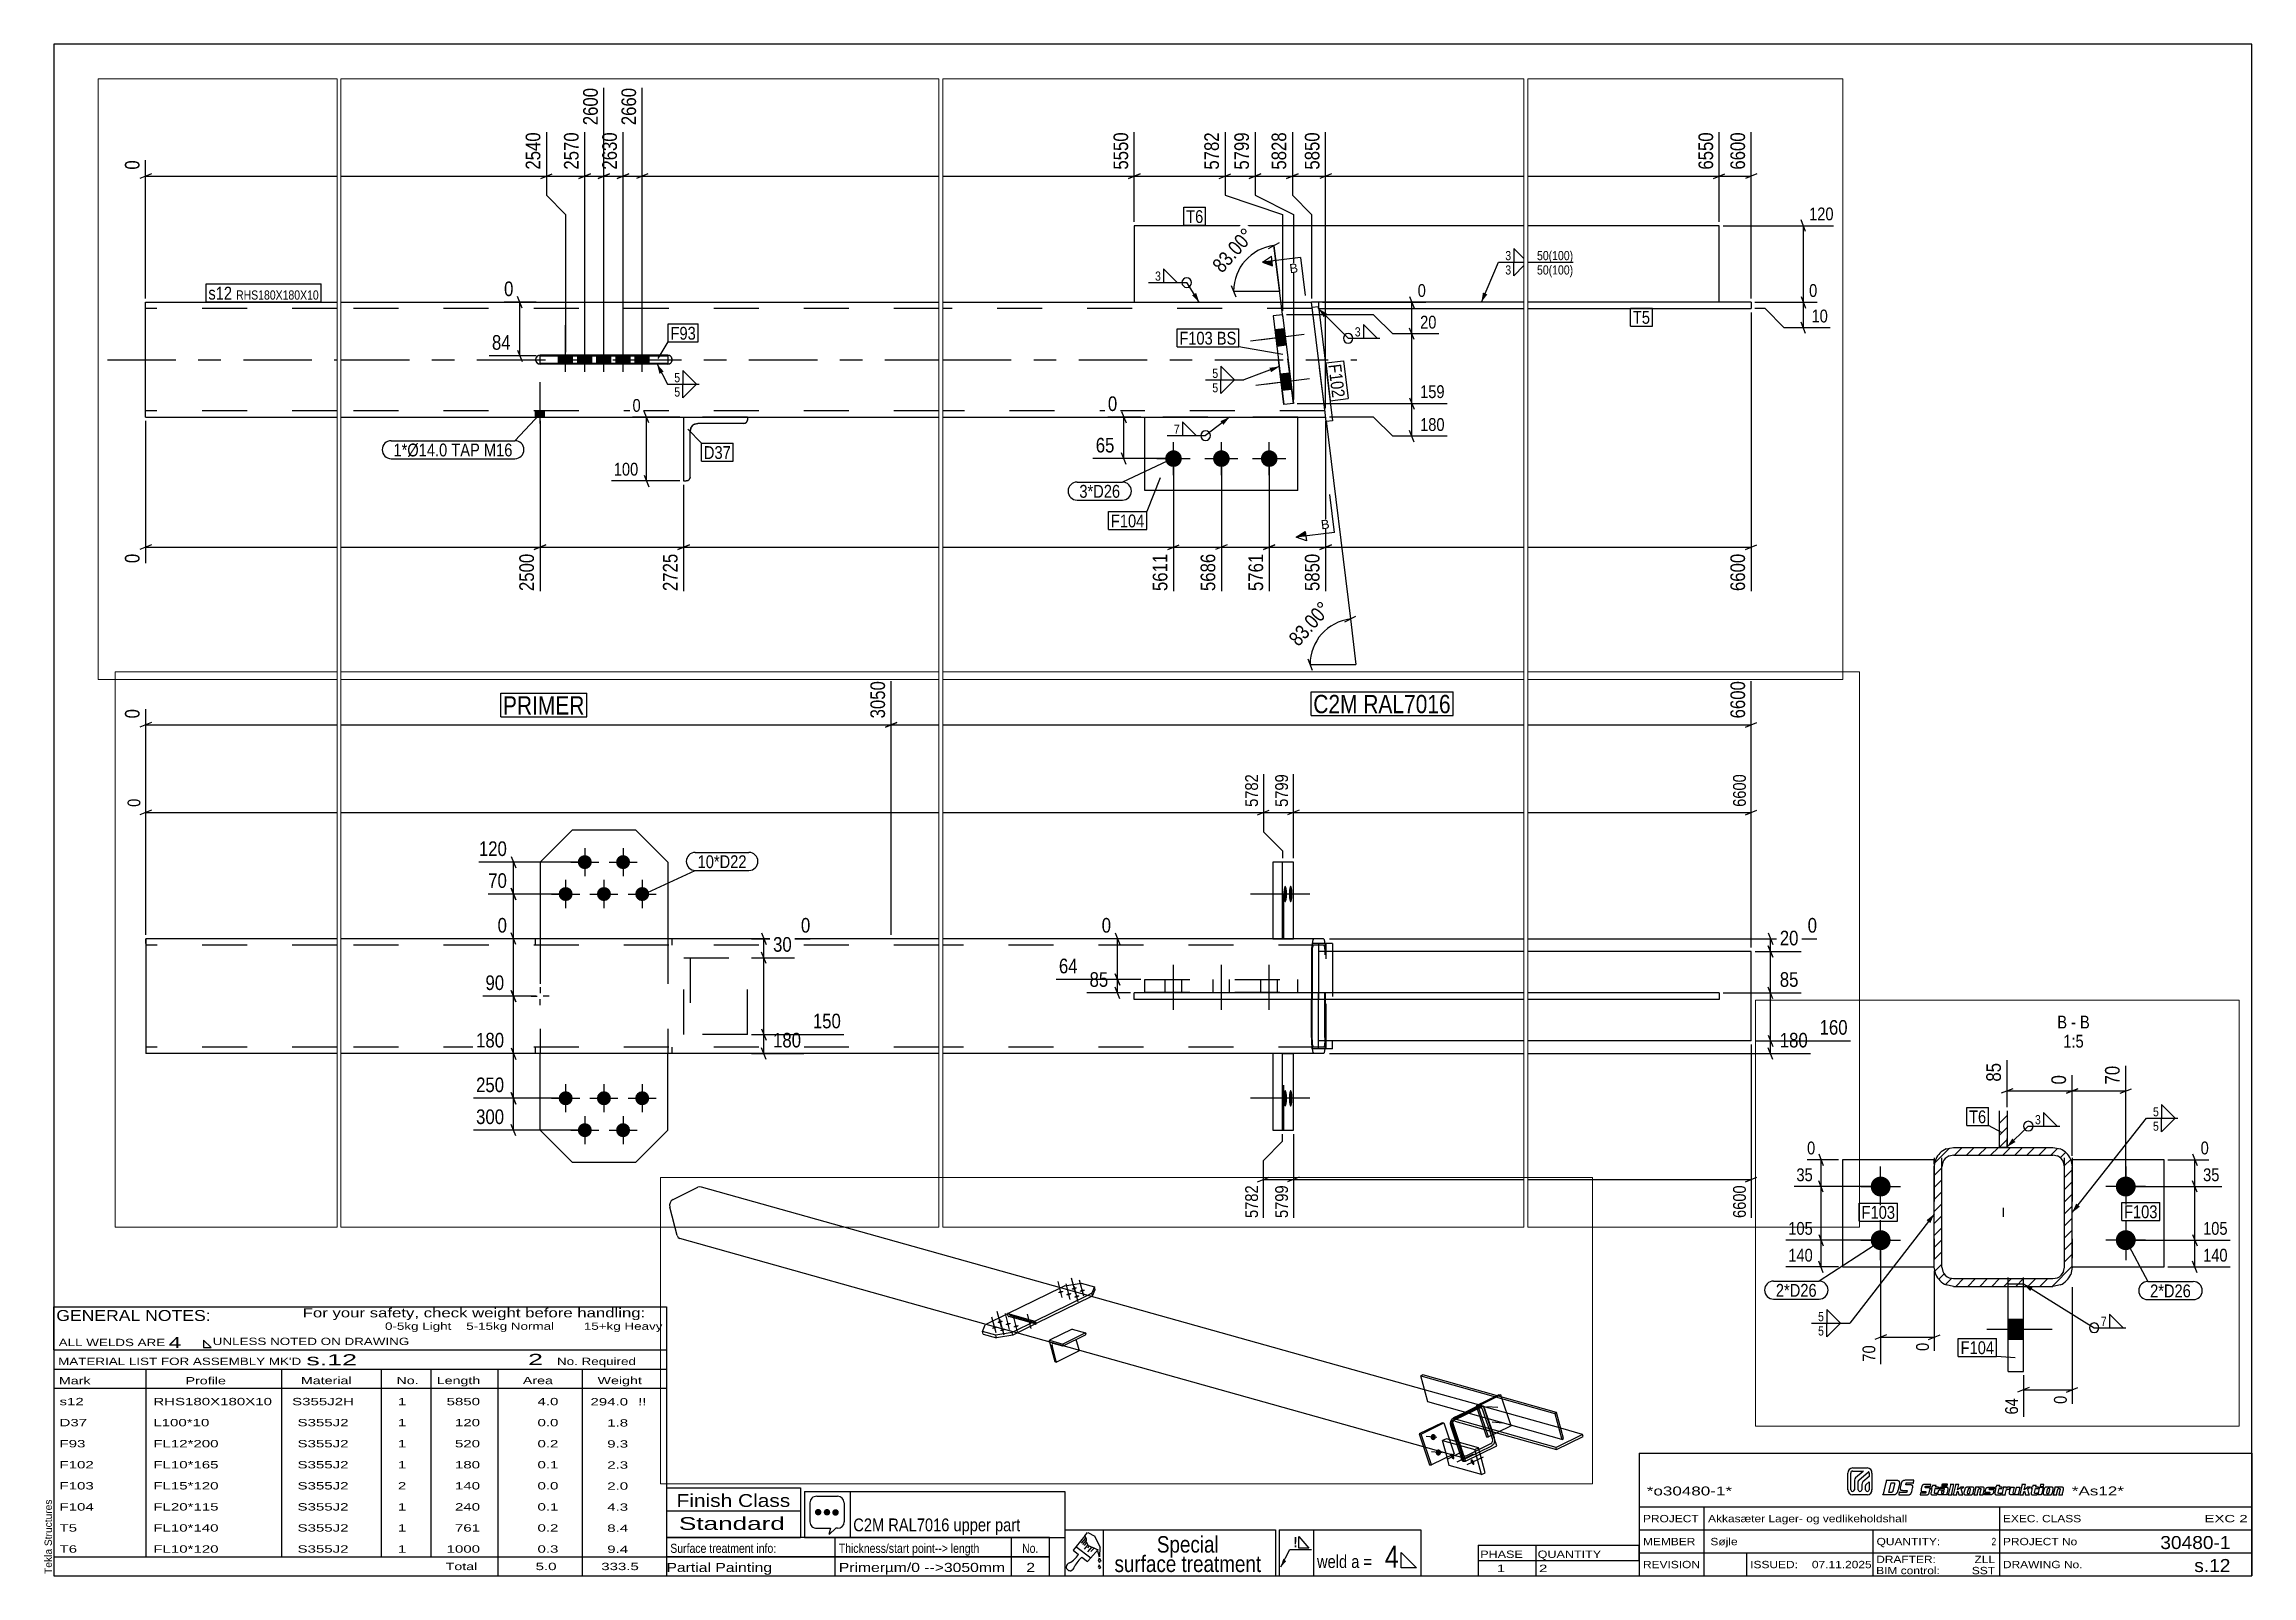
# Paper-space layout 'Layout1' of a CAD drawing. Header units: millimetres. Extents: x 2 to 579, y 5 to 405.
# The model-space entities are those that its viewports show. They can reach past a viewport. Long polylines and large blocks are cut down to what shows.
import ezdxf

# ---------------------------------------------------------------- set-up
doc = ezdxf.new("R2010")
doc.units = ezdxf.units.MM
doc.linetypes.add('DXK_LINE_DOT2', pattern=[3.9198, 1.9599, -1.9599])
doc.linetypes.add('DXK_LINE_DOT3', pattern=[5.9187, 2.979, -0.9799, 0.9799, -0.9799])
for name, color, linetype in [('GRAPHICAL_OBJECTS', 7, 'Continuous'), ('MÅLSÆTNING', 7, 'Continuous'), ('STÅL', 7, 'Continuous'), ('TEKST', 7, 'Continuous')]:
    doc.layers.add(name, color=color, linetype=linetype)
doc.layers.add('Viewport layer', color=7, linetype='Continuous', plot=False)
doc.styles.add('Arial', font='ARIAL.TTF', dxfattribs={"height": 0.2})
doc.styles.add('Arial Narrow', font='ARIALN.TTF', dxfattribs={"height": 0.2})
doc.styles.add('Arial Narrow Bold', font='ARIALNB.TTF', dxfattribs={"height": 0.2})
doc.styles.add('Arial Rounded MT Bold', font='ARLRDBD.TTF', dxfattribs={"height": 0.2})
doc.styles.add('IDAutomationHC39M', font='IDAUTOMATIONHC39M.TTF', dxfattribs={"height": 0.2})

psp = doc.layouts.get("Layout1")

# ---------------------------------------------------------------- texts
at = {"layer": 'GRAPHICAL_OBJECTS', "color": 7, "linetype": 'Continuous'}
for s, height, style, width, p in [('For your safety, check weight before handling:  ', 2.3861, 'Arial Narrow', 1.6, (70, 72.5)), ('0-5kg Light    5-15kg Normal        15+kg Heavy', 1.9089, 'Arial Narrow', 1.6, (91.5, 69.25)), ('4', 2.86, 'Arial Narrow', 1.794707, (35, 64.5)), ('s12', 1.909, 'Arial Narrow', 1.794707, (6.5, 49.56)), ('RHS180X180X10', 1.9089, 'Arial Narrow', 1.794707, (31, 49.56)), ('S355J2H', 1.909, 'Arial Narrow', 1.794707, (67.24, 49.56)), ('1', 1.91, 'Arial Narrow', 1.794707, (94.86, 49.56)), ('5850', 1.909, 'Arial Narrow', 1.794707, (107.58, 49.56)), ('4.0', 1.909, 'Arial Narrow', 1.794707, (131.32, 49.56)), ('294.0', 1.909, 'Arial Narrow', 1.794707, (145.15, 49.5)), ('!!', 1.909, 'Arial Narrow', 1.794707, (157.6, 49.5)), ('D37', 1.909, 'Arial Narrow', 1.794707, (6.5, 44.06)), ('F93', 1.909, 'Arial Narrow', 1.794707, (6.5, 38.56)), ('L100*10', 1.909, 'Arial Narrow', 1.794707, (31, 44.06)), ('FL12*200', 1.909, 'Arial Narrow', 1.794707, (31, 38.56)), ('S355J2', 1.909, 'Arial Narrow', 1.794707, (68.66, 44.06)), ('S355J2', 1.909, 'Arial Narrow', 1.794707, (68.66, 38.56)), ('1', 1.91, 'Arial Narrow', 1.794707, (94.86, 44.06)), ('1', 1.91, 'Arial Narrow', 1.794707, (94.86, 38.56)), ('520', 1.909, 'Arial Narrow', 1.794707, (109.77, 38.56)), ('120', 1.909, 'Arial Narrow', 1.794707, (109.77, 44.06)), ('0.0', 1.909, 'Arial Narrow', 1.794707, (131.32, 44.06)), ('0.2', 1.909, 'Arial Narrow', 1.794707, (131.32, 38.56)), ('9.3', 1.909, 'Arial Narrow', 1.794707, (149.53, 38.5)), ('1.8', 1.909, 'Arial Narrow', 1.794707, (149.53, 44)), ('F102', 1.909, 'Arial Narrow', 1.794707, (6.5, 33.06)), ('FL10*165', 1.909, 'Arial Narrow', 1.794707, (31, 33.06)), ('S355J2', 1.909, 'Arial Narrow', 1.794707, (68.66, 33.06)), ('1', 1.91, 'Arial Narrow', 1.794707, (94.86, 33.06)), ('180', 1.909, 'Arial Narrow', 1.794707, (109.77, 33.06)), ('0.1', 1.909, 'Arial Narrow', 1.794707, (131.32, 33.06)), ('2.3', 1.909, 'Arial Narrow', 1.794707, (149.53, 33)), ('F103', 1.909, 'Arial Narrow', 1.794707, (6.5, 27.56)), ('FL15*120', 1.909, 'Arial Narrow', 1.794707, (31, 27.56)), ('S355J2', 1.909, 'Arial Narrow', 1.794707, (68.66, 27.56)), ('2', 1.91, 'Arial Narrow', 1.794707, (94.86, 27.56)), ('140', 1.909, 'Arial Narrow', 1.794707, (109.77, 27.56)), ('0.0', 1.909, 'Arial Narrow', 1.794707, (131.32, 27.56)), ('2.0', 1.909, 'Arial Narrow', 1.794707, (149.53, 27.5)), ('F104', 1.909, 'Arial Narrow', 1.794707, (6.5, 22.06)), ('FL20*115', 1.909, 'Arial Narrow', 1.794707, (31, 22.06)), ('S355J2', 1.909, 'Arial Narrow', 1.794707, (68.66, 22.06)), ('1', 1.91, 'Arial Narrow', 1.794707, (94.86, 22.06)), ('240', 1.909, 'Arial Narrow', 1.794707, (109.77, 22.06)), ('0.1', 1.909, 'Arial Narrow', 1.794707, (131.32, 22.06)), ('4.3', 1.909, 'Arial Narrow', 1.794707, (149.53, 22)), ('Finish Class', 3.3405, 'Arial Narrow', 1.425378, (167.62, 23)), ('*o30480-1*', 2.333, 'IDAutomationHC39M', 1.425378, (421, 26)), ('*As12*', 2.333, 'IDAutomationHC39M', 1.425378, (532, 26.01)), ('T5', 1.909, 'Arial Narrow', 1.794707, (6.5, 16.56)), ('FL10*140', 1.909, 'Arial Narrow', 1.794707, (31, 16.56)), ('S355J2', 1.909, 'Arial Narrow', 1.794707, (68.66, 16.56)), ('1', 1.91, 'Arial Narrow', 1.794707, (94.86, 16.56)), ('761', 1.909, 'Arial Narrow', 1.794707, (109.77, 16.56)), ('0.2', 1.909, 'Arial Narrow', 1.794707, (131.32, 16.56)), ('8.4', 1.909, 'Arial Narrow', 1.794707, (149.53, 16.5)), ('Standard', 3.34, 'Arial Narrow', 1.780292, (168.26, 17)), ('PROJECT', 1.909, 'Arial Narrow', 1.425378, (420, 19)), ('Akkasæter Lager- og vedlikeholdshall', 1.9089, 'Arial Narrow', 1.425378, (437, 19)), ('EXEC. CLASS', 1.9089, 'Arial Narrow', 1.425378, (514, 19)), ('EXC 2', 1.909, 'Arial Narrow', 1.780292, (566.64, 19)), ('T6', 1.909, 'Arial Narrow', 1.794707, (6.5, 11.06)), ('FL10*120', 1.909, 'Arial Narrow', 1.794707, (31, 11.06)), ('S355J2', 1.909, 'Arial Narrow', 1.794707, (68.66, 11.06)), ('1', 1.91, 'Arial Narrow', 1.794707, (94.86, 11.06)), ('1000', 1.909, 'Arial Narrow', 1.794707, (107.58, 11.06)), ('0.3', 1.909, 'Arial Narrow', 1.794707, (131.32, 11.06)), ('9.4', 1.909, 'Arial Narrow', 1.794707, (149.53, 11)), ('MEMBER', 1.909, 'Arial Narrow', 1.425378, (420, 13)), ('Søjle', 1.909, 'Arial Narrow', 1.42538, (437.61, 13)), ('QUANTITY:', 1.909, 'Arial Narrow', 1.425378, (481, 13)), ('PROJECT No', 1.909, 'Arial Narrow', 1.425378, (514, 13)), ('30480-1', 3.397, 'Arial Rounded MT Bold', 1.1, (555.09, 12)), ('Total', 1.909, 'Arial Narrow', 1.7, (107.33, 6.5)), ('5.0', 1.909, 'Arial Narrow', 1.794707, (130.83, 6.5)), ('333.5', 1.909, 'Arial Narrow', 1.794707, (147.96, 6.5)), ('Partial Painting', 2.3861, 'Arial Narrow', 1.5, (165, 6)), ('Primerµm/0 -->3050mm', 2.3861, 'Arial Narrow', 1.5, (210, 6)), ('2', 2.39, 'Arial Narrow', 1.5, (258.97, 6)), ('1', 1.91, 'Arial Narrow', 1.794707, (381.82, 6)), ('2', 1.91, 'Arial Narrow', 1.794707, (392.86, 6)), ('REVISION', 1.909, 'Arial Narrow', 1.425378, (420, 7)), ('ISSUED:', 1.909, 'Arial Narrow', 1.425378, (448, 7)), ('07.11.2025', 1.909, 'Arial Narrow', 1.425378, (464.11, 7)), ('DRAFTER:', 1.909, 'Arial Narrow', 1.425378, (480.91, 8.35)), ('BIM control:', 1.9089, 'Arial Narrow', 1.425378, (480.9, 5.44)), ('SST', 1.909, 'Arial Narrow', 1.425378, (505.88, 5.43)), ('ZLL', 1.909, 'Arial Narrow', 1.425378, (506.58, 8.35)), ('DRAWING No.', 1.9089, 'Arial Narrow', 1.425378, (514, 7)), ('s.12', 3.397, 'Arial Rounded MT Bold', 1.1, (563.96, 6))]:
    psp.add_text(s, height=height, dxfattribs=dict(at, style=style, width=width)).set_placement(p)
at = {"layer": 'GRAPHICAL_OBJECTS', "color": 7}
for s, height, style, width, p in [('GENERAL NOTES:', 2.8633, 'Arial Narrow', 1.4, (5.65, 71.56)), ('ALL WELDS ARE', 1.9089, 'Arial Narrow', 1.6, (6.29, 65)), ('UNLESS NOTED ON DRAWING', 1.9089, 'Arial Narrow', 1.6, (46.52, 65.28)), ("MATERIAL LIST FOR ASSEMBLY MK'D", 1.9089, 'Arial Narrow', 1.6, (6.15, 60.06)), ('s.12', 2.912, 'Arial Rounded MT Bold', 1.794707, (70.97, 59.97)), ('2', 2.91, 'Arial Rounded MT Bold', 1.794707, (128.86, 60.06)), ('No. Required', 1.9089, 'Arial Narrow', 1.6, (136.41, 60.06)), ('Mark', 1.909, 'Arial Narrow', 1.7, (6.34, 55)), ('Profile', 1.909, 'Arial Narrow', 1.7, (39.41, 55)), ('Material', 1.909, 'Arial Narrow', 1.7, (69.54, 55.06)), ('No.', 1.909, 'Arial Narrow', 1.7, (94.5, 55.06)), ('Length', 1.909, 'Arial Narrow', 1.7, (105, 55.06)), ('Area', 1.909, 'Arial Narrow', 1.7, (127.5, 55.06)), ('Weight', 1.909, 'Arial Narrow', 1.7, (147, 55.06)), ('PHASE', 1.909, 'Arial Narrow', 1.5, (377.5, 9.69)), ('QUANTITY', 1.909, 'Arial Narrow', 1.5, (392.5, 9.69))]:
    psp.add_text(s, height=height, dxfattribs=dict(at, style=style, width=width)).set_placement(p)
at = {"layer": 'GRAPHICAL_OBJECTS', "color": 174, "linetype": 'Continuous', "style": 'Arial'}
psp.add_text('Tekla Structures', height=1.9102, rotation=90, dxfattribs=at).set_placement((4.5, 5.5))
at = {"layer": 'GRAPHICAL_OBJECTS', "color": 7, "linetype": 'Continuous', "style": 'Arial Narrow'}
for s, height, p in [('C2M RAL7016 upper part', 3.3405, (213.78, 16.64)), ('Surface treatment info:', 2.3861, (166, 11)), ('Thickness/start point--> length', 2.3861, (210, 11)), ('Special', 4.295, (293.07, 11.08)), ('4', 5.73, (352.61, 7.11)), ('2', 1.91, (511.03, 13)), ('surface treatment', 4.2949, (282, 6)), ('weld a =', 3.34, (334.88, 7.06))]:
    psp.add_text(s, height=height, dxfattribs=at).set_placement(p)
at = {"layer": 'GRAPHICAL_OBJECTS', "color": 7, "style": 'Arial Narrow'}
psp.add_text('No.', height=2.386, dxfattribs=at).set_placement((257.87, 11))
at = {"layer": 'GRAPHICAL_OBJECTS', "color": 2, "linetype": 'Continuous', "style": 'Arial Narrow Bold', "width": 0.99921}
psp.add_text('!', height=2.73, dxfattribs=at).set_placement((328.73, 12.42))

msp = doc.modelspace()

# ---------------------------------------------------------------- hatches: boundary and pattern name
at = {"layer": 'STÅL', "linetype": 'Continuous'}
for points in [[(1730.5, 812.7), (1728.2, 812.2), (1726, 811.9), (1724, 811.8), (1722.2, 811.8), (1720.8, 812.1), (1719.7, 812.6), (1719, 813.2), (1718.8, 813.9), (1719.1, 814.8), (1719.8, 815.7), (1720.9, 816.7), (1722.4, 817.6), (1724.3, 818.5), (1726.3, 819.3), (1728.5, 820), (1730.7, 820.5), (1732.9, 820.9), (1734.9, 821), (1736.7, 820.9), (1738.2, 820.7), (1739.3, 820.2), (1739.9, 819.6), (1740.1, 818.8), (1739.9, 818), (1739.2, 817), (1738, 816.1), (1736.5, 815.1), (1734.7, 814.2), (1732.6, 813.4)], [(1764, 803.3), (1761.8, 802.8), (1759.6, 802.5), (1757.6, 802.4), (1755.8, 802.4), (1754.3, 802.7), (1753.3, 803.1), (1752.6, 803.8), (1752.4, 804.5), (1752.7, 805.4), (1753.4, 806.3), (1754.5, 807.3), (1756, 808.2), (1757.8, 809.1), (1759.9, 809.9), (1762.1, 810.6), (1764.3, 811.1), (1766.5, 811.5), (1768.5, 811.6), (1770.3, 811.5), (1771.8, 811.3), (1772.9, 810.8), (1773.5, 810.2), (1773.7, 809.4), (1773.5, 808.6), (1772.7, 807.6), (1771.6, 806.7), (1770.1, 805.7), (1768.3, 804.8), (1766.2, 804)], [(1674.1, 798), (1671.8, 797.5), (1669.6, 797.1), (1667.6, 797), (1665.8, 797.1), (1664.4, 797.3), (1663.3, 797.8), (1662.6, 798.4), (1662.4, 799.2), (1662.7, 800), (1663.4, 801), (1664.5, 801.9), (1666, 802.9), (1667.9, 803.8), (1669.9, 804.6), (1672.1, 805.3), (1674.3, 805.8), (1676.5, 806.1), (1678.5, 806.2), (1680.3, 806.2), (1681.8, 805.9), (1682.9, 805.4), (1683.5, 804.8), (1683.7, 804.1), (1683.5, 803.2), (1682.8, 802.3), (1681.6, 801.3), (1680.1, 800.3), (1678.3, 799.5), (1676.2, 798.7)], [(1707.6, 788.6), (1705.4, 788.1), (1703.2, 787.7), (1701.2, 787.6), (1699.4, 787.7), (1697.9, 787.9), (1696.9, 788.4), (1696.2, 789), (1696, 789.8), (1696.3, 790.6), (1697, 791.6), (1698.1, 792.5), (1699.6, 793.5), (1701.4, 794.4), (1703.5, 795.2), (1705.7, 795.8), (1707.9, 796.4), (1710.1, 796.7), (1712.1, 796.8), (1713.9, 796.8), (1715.4, 796.5), (1716.5, 796), (1717.1, 795.4), (1717.3, 794.7), (1717.1, 793.8), (1716.3, 792.9), (1715.2, 791.9), (1713.7, 790.9), (1711.9, 790.1), (1709.8, 789.3)], [(1741.2, 779.2), (1739, 778.7), (1736.8, 778.3), (1734.8, 778.2), (1733, 778.3), (1731.5, 778.5), (1730.4, 779), (1729.8, 779.6), (1729.6, 780.4), (1729.8, 781.2), (1730.5, 782.2), (1731.7, 783.1), (1733.2, 784.1), (1735, 785), (1737.1, 785.8), (1739.3, 786.4), (1741.5, 787), (1743.7, 787.3), (1745.7, 787.4), (1747.5, 787.4), (1748.9, 787.1), (1750, 786.6), (1750.7, 786), (1750.9, 785.3), (1750.6, 784.4), (1749.9, 783.5), (1748.8, 782.5), (1747.3, 781.5), (1745.4, 780.7), (1743.4, 779.9)], [(1420.5, 673.4), (1418.3, 672.9), (1416.1, 672.6), (1414.1, 672.4), (1412.3, 672.5), (1410.8, 672.7), (1409.8, 673.2), (1409.1, 673.8), (1408.9, 674.6), (1409.2, 675.4), (1409.9, 676.4), (1411, 677.3), (1412.5, 678.3), (1414.3, 679.2), (1416.4, 680), (1418.6, 680.7), (1420.8, 681.2), (1423, 681.5), (1425, 681.6), (1426.8, 681.6), (1428.3, 681.3), (1429.4, 680.9), (1430, 680.2), (1430.2, 679.5), (1430, 678.6), (1429.2, 677.7), (1428.1, 676.7), (1426.6, 675.8), (1424.8, 674.9), (1422.7, 674.1)], [(1454.1, 664), (1451.9, 663.5), (1449.7, 663.2), (1447.7, 663), (1445.9, 663.1), (1444.4, 663.3), (1443.3, 663.8), (1442.7, 664.4), (1442.5, 665.2), (1442.7, 666), (1443.4, 667), (1444.6, 667.9), (1446.1, 668.9), (1447.9, 669.8), (1450, 670.6), (1452.2, 671.3), (1454.4, 671.8), (1456.6, 672.1), (1458.6, 672.2), (1460.4, 672.2), (1461.8, 671.9), (1462.9, 671.5), (1463.6, 670.8), (1463.8, 670.1), (1463.5, 669.2), (1462.8, 668.3), (1461.7, 667.3), (1460.2, 666.4), (1458.3, 665.5), (1456.3, 664.7)], [(1397.7, 649.2), (1395.5, 648.7), (1393.3, 648.4), (1391.3, 648.3), (1389.5, 648.3), (1388, 648.6), (1386.9, 649), (1386.3, 649.7), (1386.1, 650.4), (1386.3, 651.3), (1387, 652.2), (1388.2, 653.2), (1389.7, 654.1), (1391.5, 655), (1393.6, 655.8), (1395.8, 656.5), (1398, 657), (1400.2, 657.3), (1402.2, 657.5), (1404, 657.4), (1405.4, 657.1), (1406.5, 656.7), (1407.2, 656.1), (1407.4, 655.3), (1407.1, 654.4), (1406.4, 653.5), (1405.3, 652.5), (1403.8, 651.6), (1401.9, 650.7), (1399.9, 649.9)], [(1431.3, 639.8), (1429.1, 639.3), (1426.9, 639), (1424.9, 638.8), (1423.1, 638.9), (1421.6, 639.2), (1420.5, 639.6), (1419.8, 640.3), (1419.6, 641), (1419.9, 641.9), (1420.6, 642.8), (1421.8, 643.8), (1423.3, 644.7), (1425.1, 645.6), (1427.1, 646.4), (1429.3, 647.1), (1431.6, 647.6), (1433.7, 647.9), (1435.8, 648.1), (1437.6, 648), (1439, 647.7), (1440.1, 647.3), (1440.8, 646.7), (1441, 645.9), (1440.7, 645), (1440, 644.1), (1438.9, 643.1), (1437.3, 642.2), (1435.5, 641.3), (1433.5, 640.5)], [(1487.7, 654.6), (1485.5, 654.1), (1483.3, 653.8), (1481.3, 653.6), (1479.5, 653.7), (1478, 653.9), (1476.9, 654.4), (1476.2, 655), (1476, 655.8), (1476.3, 656.6), (1477, 657.6), (1478.2, 658.5), (1479.7, 659.5), (1481.5, 660.4), (1483.6, 661.2), (1485.7, 661.9), (1488, 662.4), (1490.1, 662.7), (1492.2, 662.8), (1494, 662.8), (1495.4, 662.5), (1496.5, 662.1), (1497.2, 661.4), (1497.4, 660.7), (1497.1, 659.8), (1496.4, 658.9), (1495.3, 657.9), (1493.7, 657), (1491.9, 656.1), (1489.9, 655.3)], [(20509.2, 583, -1), (20509.2, 561, -1)], [(20569.2, 583, -1), (20569.2, 561, -1)], [(38323, 523.9), (38319.8, 549.7), (38304.9, 547.8), (38308.1, 522)], [(20479.2, 533, -1), (20479.2, 511, -1)], [(20539.2, 533, -1), (20539.2, 511, -1)], [(20599.2, 533, -1), (20599.2, 511, -1)], [(23722.8, 522), (23722.8, 524.7), (23723, 527.3), (23723.3, 529.6), (23723.7, 531.6), (23724.2, 533.2), (23724.8, 534.3), (23725.3, 534.9), (23725.9, 534.9), (23726.5, 534.3), (23727.1, 533.2), (23727.6, 531.6), (23728, 529.6), (23728.3, 527.3), (23728.5, 524.7), (23728.5, 522), (23728.5, 519.3), (23728.3, 516.7), (23728, 514.3), (23727.6, 512.3), (23727.1, 510.7), (23726.5, 509.6), (23725.9, 509), (23725.3, 509), (23724.8, 509.6), (23724.2, 510.7), (23723.7, 512.3), (23723.3, 514.3), (23723, 516.7), (23722.8, 519.3)], [(23731.3, 522), (23731.4, 524.7), (23731.6, 527.3), (23731.9, 529.6), (23732.3, 531.6), (23732.8, 533.2), (23733.3, 534.3), (23733.9, 534.9), (23734.5, 534.9), (23735.1, 534.3), (23735.6, 533.2), (23736.1, 531.6), (23736.5, 529.6), (23736.8, 527.3), (23736.9, 524.7), (23737, 522), (23736.9, 519.3), (23736.8, 516.7), (23736.5, 514.3), (23736.1, 512.3), (23735.6, 510.7), (23735.1, 509.6), (23734.5, 509), (23733.9, 509), (23733.3, 509.6), (23732.8, 510.7), (23732.3, 512.3), (23731.9, 514.3), (23731.6, 516.7), (23731.4, 519.3)], [(35085.9, 507.1), (35063.9, 507.1), (35063.9, 495.1), (35085.9, 495.1)], [(35085.9, 507.1), (35063.9, 507.1), (35063.9, 495.1), (35085.9, 495.1)], [(35115.9, 507.1), (35093.9, 507.1), (35093.9, 495.1), (35115.9, 495.1)], [(35115.9, 507.1), (35093.9, 507.1), (35093.9, 495.1), (35115.9, 495.1)], [(35145.9, 507.1), (35123.9, 507.1), (35123.9, 495.1), (35145.9, 495.1)], [(35145.9, 507.1), (35123.9, 507.1), (35123.9, 495.1), (35145.9, 495.1)], [(35175.9, 507.1), (35153.9, 507.1), (35153.9, 495.1), (35175.9, 495.1)], [(35175.9, 507.1), (35153.9, 507.1), (35153.9, 495.1), (35175.9, 495.1)], [(35205.9, 507.1), (35183.9, 507.1), (35183.9, 495.1), (35205.9, 495.1)], [(35205.9, 507.1), (35183.9, 507.1), (35183.9, 495.1), (35205.9, 495.1)], [(38331.5, 454.4), (38328.4, 480.2), (38313.5, 478.4), (38316.6, 452.6)], [(35041.9, 421.1), (35027.9, 421.1), (35027.9, 411.1), (35041.9, 411.1)], [(38146.4, 359.1, -1), (38146.4, 333.1, -1)], [(38221.4, 359.1, -1), (38221.4, 333.1, -1)], [(38296.4, 359.1, -1), (38296.4, 333.1, -1)], [(9689.5, 325.8, -1), (9689.5, 299.8, -1)], [(10009.5, 299.8, -1), (10009.5, 325.8, -1)], [(9689.5, 255.8, -1), (9689.5, 229.8, -1)], [(10009.5, 229.8, -1), (10009.5, 255.8, -1)], [(3218.2, 196.2), (3218.6, 198.8), (3219.6, 201.4), (3220.9, 203.6), (3222.6, 205.5), (3224.6, 206.9), (3226.8, 207.8), (3229.1, 208.2), (3231.4, 208), (3233.6, 207.3), (3235.6, 206), (3237.3, 204.2), (3238.7, 202.1), (3239.7, 199.6), (3240.1, 197), (3240.2, 194.3), (3239.7, 191.6), (3238.8, 189.1), (3237.4, 186.9), (3235.7, 185), (3233.7, 183.5), (3231.5, 182.6), (3229.2, 182.3), (3226.9, 182.5), (3224.7, 183.2), (3222.7, 184.5), (3221, 186.2), (3219.6, 188.4), (3218.7, 190.8), (3218.2, 193.5)], [(20479.2, 213, -1), (20479.2, 191, -1)], [(20539.2, 213, -1), (20539.2, 191, -1)], [(20599.2, 213, -1), (20599.2, 191, -1)], [(23722.8, 202), (23722.8, 204.7), (23723, 207.3), (23723.3, 209.6), (23723.7, 211.6), (23724.2, 213.2), (23724.8, 214.3), (23725.3, 214.9), (23725.9, 214.9), (23726.5, 214.3), (23727.1, 213.2), (23727.6, 211.6), (23728, 209.6), (23728.3, 207.3), (23728.5, 204.7), (23728.5, 202), (23728.5, 199.3), (23728.3, 196.7), (23728, 194.3), (23727.6, 192.3), (23727.1, 190.7), (23726.5, 189.6), (23725.9, 189), (23725.3, 189), (23724.8, 189.6), (23724.2, 190.7), (23723.7, 192.3), (23723.3, 194.3), (23723, 196.7), (23722.8, 199.3)], [(23731.3, 202), (23731.4, 204.7), (23731.6, 207.3), (23731.9, 209.6), (23732.3, 211.6), (23732.8, 213.2), (23733.3, 214.3), (23733.9, 214.9), (23734.5, 214.9), (23735.1, 214.3), (23735.6, 213.2), (23736.1, 211.6), (23736.5, 209.6), (23736.8, 207.3), (23736.9, 204.7), (23737, 202), (23736.9, 199.3), (23736.8, 196.7), (23736.5, 194.3), (23736.1, 192.3), (23735.6, 190.7), (23735.1, 189.6), (23734.5, 189), (23733.9, 189), (23733.3, 189.6), (23732.8, 190.7), (23732.3, 192.3), (23731.9, 194.3), (23731.6, 196.7), (23731.4, 199.3)], [(20509.2, 163, -1), (20509.2, 141, -1)], [(20569.2, 163, -1), (20569.2, 141, -1)], [(3239.8, 131.8), (3240.3, 134.4), (3241.2, 137), (3242.6, 139.2), (3244.3, 141.1), (3246.3, 142.5), (3248.5, 143.4), (3250.8, 143.8), (3253.1, 143.6), (3255.3, 142.9), (3257.3, 141.6), (3259, 139.8), (3260.4, 137.7), (3261.3, 135.2), (3261.8, 132.6), (3261.8, 129.9), (3261.4, 127.2), (3260.4, 124.7), (3259.1, 122.5), (3257.4, 120.6), (3255.4, 119.1), (3253.2, 118.2), (3250.9, 117.9), (3248.6, 118.1), (3246.4, 118.8), (3244.4, 120.1), (3242.6, 121.8), (3241.3, 124), (3240.3, 126.4), (3239.8, 129.1)], [(3314.8, 117), (3315.8, 114.5), (3316.6, 112.1), (3317.1, 109.7), (3317.2, 107.5), (3317, 105.6), (3316.4, 104.1), (3315.6, 103), (3314.4, 102.5), (3313, 102.4), (3311.5, 102.9), (3309.9, 103.9), (3308.2, 105.3), (3306.6, 107.1), (3305.1, 109.3), (3303.8, 111.6), (3302.7, 114.1), (3301.9, 116.6), (3301.5, 119), (3301.4, 121.2), (3301.6, 123.1), (3302.1, 124.6), (3303, 125.7), (3304.2, 126.2), (3305.5, 126.3), (3307.1, 125.8), (3308.7, 124.8), (3310.4, 123.4), (3312, 121.5), (3313.5, 119.4)], [(9875.8, 113.6), (9875.8, 139.6), (9855.8, 139.6), (9855.8, 113.6)], [(3356.7, 105.3), (3357.8, 102.8), (3358.6, 100.3), (3359.1, 97.9), (3359.2, 95.7), (3359, 93.8), (3358.4, 92.3), (3357.5, 91.3), (3356.4, 90.7), (3355, 90.7), (3353.5, 91.1), (3351.9, 92.1), (3350.2, 93.5), (3348.6, 95.4), (3347.1, 97.5), (3345.8, 99.9), (3344.7, 102.4), (3343.9, 104.9), (3343.5, 107.3), (3343.3, 109.5), (3343.6, 111.3), (3344.1, 112.9), (3345, 113.9), (3346.1, 114.5), (3347.5, 114.5), (3349, 114), (3350.7, 113.1), (3352.3, 111.6), (3353.9, 109.8), (3355.4, 107.6)], [(3398.7, 93.5), (3399.8, 91), (3400.6, 88.6), (3401, 86.2), (3401.2, 84), (3400.9, 82.1), (3400.4, 80.6), (3399.5, 79.5), (3398.4, 78.9), (3397, 78.9), (3395.5, 79.4), (3393.8, 80.4), (3392.2, 81.8), (3390.6, 83.6), (3389.1, 85.8), (3387.7, 88.1), (3386.7, 90.6), (3385.9, 93.1), (3385.4, 95.5), (3385.3, 97.7), (3385.5, 99.6), (3386.1, 101.1), (3387, 102.2), (3388.1, 102.7), (3389.5, 102.8), (3391, 102.3), (3392.6, 101.3), (3394.3, 99.9), (3395.9, 98), (3397.4, 95.9)]]:
    msp.add_hatch(color=96, dxfattribs=at).paths.add_polyline_path(points)
h = msp.add_hatch(dxfattribs=at)
h.set_pattern_fill('', scale=3.5, style=0, pattern_type=0)
h.set_pattern_definition([(45, (9844.529, 411.466), (-7.8577, 7.8577), [])])
h.paths.add_polyline_path([(9854.5, 411.5), (9844.5, 411.5), (9844.5, 363.9), (9854.5, 363.9)])
h = msp.add_hatch(dxfattribs=at)
h.set_pattern_fill('', scale=3.5, style=0, pattern_type=0)
h.set_pattern_definition([(45, (9937.626, 348.316), (-7.8577, 7.8577), [])])
h.paths.add_polyline_path([(9939.5, 338.7), (9937.6, 348.3), (9932.2, 356.5), (9924.1, 361.9), (9914.5, 363.9), (9784.5, 363.9), (9775, 361.9), (9766.9, 356.5), (9761.4, 348.3), (9759.5, 338.7), (9759.5, 207.7), (9761.4, 198.1), (9766.9, 189.9), (9775, 184.4), (9784.5, 182.5), (9914.5, 182.5), (9924.1, 184.4), (9932.2, 189.9), (9937.6, 198.1), (9939.5, 207.7)])
h.paths.add_polyline_path([(9928.4, 201.9), (9925.1, 197), (9920.3, 193.7), (9914.5, 192.6), (9784.5, 192.6), (9778.8, 193.7), (9773.9, 197), (9770.7, 201.9), (9769.5, 207.7), (9769.5, 338.7), (9770.7, 344.5), (9773.9, 349.4), (9778.8, 352.6), (9784.5, 353.8), (9914.5, 353.8), (9920.3, 352.6), (9925.1, 349.4), (9928.4, 344.5), (9929.5, 338.7), (9929.5, 207.7)])
at = {"layer": 'TEKST', "linetype": 'Continuous'}
for color, points in [(3, [(38181.9, 605.8), (38186.8, 591.1), (38175.6, 601.7)]), (3, [(38638.1, 603.4), (38628.8, 591.1), (38631.2, 606.4)]), (3, [(38381.6, 567.8), (38373.7, 581.1), (38386.9, 573.1)]), (3, [(35221.9, 479.1), (35218.3, 494.1), (35228.6, 482.6)]), (3, [(35221.9, 479.1), (35218.3, 494.1), (35228.6, 482.6)]), (3, [(38296.7, 488.5), (38312, 490.2), (38299.3, 481.5)]), (3, [(38220, 404.9), (38234.2, 411.1), (38224.6, 399)]), (3, [(9865.6, 371), (9854.5, 364.5), (9861.3, 375.5)]), (3, [(9949.7, 286.6), (9939.5, 278.7), (9944.8, 290.5)]), (3, [(9749.4, 268.9), (9759.5, 276.9), (9754.3, 265.1)]), (30, [(38352.8, 232.1), (38353.7, 224.6), (38338.8, 222.8)]), (3, [(9884.8, 176.4), (9875.8, 185.6), (9888.1, 181.7)])]:
    msp.add_hatch(color=color, dxfattribs=at).paths.add_polyline_path(points)

# ---------------------------------------------------------------- linework, layer by layer
at = {"layer": 'MÅLSÆTNING', "color": 7, "linetype": 'Continuous'}
for p, q in [((35134.9, 513.1), (35134.9, 927)), ((35194.9, 513.1), (35194.9, 927)), ((35194.9, 513.1), (35194.9, 927)), ((20989.2, 458), (20989.2, 855.7)), ((35044.9, 857.4), (35044.9, 758.7)), ((35044.9, 857.4), (35044.9, 758.7)), ((35104.9, 513.1), (35104.9, 857.4)), ((35164.9, 513.1), (35164.9, 857.4)), ((38084.9, 717.1), (38084.9, 857.4)), ((38084.9, 717.1), (38084.9, 857.4)), ((38227.2, 857.4), (38227.2, 758.7)), ((38274.2, 857.4), (38274.2, 758.7)), ((38274.2, 857.4), (38274.2, 758.7)), ((38332.6, 857.4), (38332.6, 758.7)), ((38384.7, 425.3), (38384.7, 857.4)), ((38384.7, 425.3), (38384.7, 857.4)), ((39084.9, 717.1), (39084.9, 857.4)), ((39134.9, 597.1), (39134.9, 857.4)), ((32534.9, 597.1), (32534.9, 813.5)), ((17948.2, 790.6), (17930.2, 783.4)), ((17939.2, 787), (20989.2, 787)), ((20980.2, 783.4), (20998.2, 790.6)), ((24530.2, 783.4), (24548.2, 790.6)), ((32543.9, 792.3), (32525.9, 785.1)), ((32534.9, 788.7), (35044.9, 788.7)), ((35035.9, 785.1), (35053.9, 792.3)), ((35044.9, 788.7), (35104.9, 788.7)), ((35113.9, 792.3), (35095.9, 785.1)), ((35125.9, 785.1), (35143.9, 792.3)), ((35134.9, 788.7), (35164.9, 788.7)), ((35155.9, 785.1), (35173.9, 792.3)), ((35173.9, 792.3), (35155.9, 785.1)), ((35164.9, 788.7), (35194.9, 788.7)), ((35203.9, 792.3), (35185.9, 785.1)), ((35203.9, 792.3), (35185.9, 785.1)), ((35194.9, 788.7), (38084.9, 788.7)), ((38093.9, 792.3), (38075.9, 785.1)), ((38075.9, 785.1), (38093.9, 792.3)), ((38218.2, 785.1), (38236.2, 792.3)), ((38227.2, 788.7), (38274.2, 788.7)), ((38265.2, 785.1), (38283.2, 792.3)), ((38323.6, 785.1), (38341.6, 792.3)), ((38332.6, 788.7), (38384.7, 788.7)), ((38393.7, 792.3), (38375.7, 785.1)), ((38393.7, 792.3), (38375.7, 785.1)), ((38384.7, 788.7), (39084.9, 788.7)), ((39075.9, 785.1), (39093.9, 792.3)), ((39143.9, 792.3), (39125.9, 785.1)), ((35044.9, 758.7), (35074.9, 728.7)), ((35044.9, 758.7), (35074.9, 728.7)), ((38332.6, 758.7), (38362.6, 728.7)), ((38332.6, 758.7), (38362.6, 728.7)), ((35074.9, 728.7), (35074.9, 513.1)), ((35074.9, 728.7), (35074.9, 513.1)), ((38317.2, 728.7), (38317.2, 577.5)), ((38317.2, 728.7), (38317.2, 577.5)), ((38334.2, 728.7), (38334.2, 438.6)), ((38334.2, 728.7), (38334.2, 438.6)), ((38362.6, 728.7), (38362.6, 597.1)), ((38362.6, 728.7), (38362.6, 597.1)), ((23691.4, 709.8), (23691.4, 619.6)), ((23738.4, 578), (23738.4, 709.8)), ((24539.2, 438), (24539.2, 709.8)), ((39090.9, 711.1), (39264.1, 711.1)), ((39220.3, 702.1), (39213.1, 720.1)), ((39216.7, 591.1), (39216.7, 711.1)), ((17939.2, 458), (17939.2, 671.4)), ((38295.3, 675.3), (38312.3, 684.7)), ((38317.5, 568.5), (38303.8, 680)), ((38303.8, 680), (38312.6, 608.5)), ((17948.2, 653.2), (17930.2, 646)), ((17939.2, 649.6), (23691.4, 649.6)), ((23682.4, 646), (23700.4, 653.2)), ((23747.4, 653.2), (23729.4, 646)), ((24530.2, 646), (24548.2, 653.2)), ((23691.4, 619.6), (23721.4, 589.6)), ((23691.4, 619.6), (23721.4, 589.6)), ((38237, 617.5), (38244.2, 599.5)), ((38240.6, 608.5), (38312.6, 608.5)), ((23721.4, 589.6), (23721.4, 578)), ((23721.4, 589.6), (23721.4, 578)), ((35028.9, 591.1), (34978.5, 591.1)), ((35006.9, 582.1), (34999.7, 600.1)), ((35003.3, 507.1), (35003.3, 591.1)), ((38379.7, 591.1), (38541.8, 591.1)), ((38516.4, 600.1), (38523.6, 582.1)), ((38520, 541.5), (38520, 591.1)), ((39140.9, 591.1), (39238.5, 591.1)), ((39140.9, 591.1), (39238.5, 591.1)), ((39156.7, 581.1), (39140.9, 581.1)), ((39186.7, 551.1), (39156.7, 581.1)), ((39213.1, 600.1), (39220.3, 582.1)), ((39213.1, 600.1), (39220.3, 582.1)), ((39216.7, 551.1), (39216.7, 591.1)), ((38460, 571.5), (38323.2, 571.5)), ((38460, 571.5), (38323.2, 571.5)), ((38490, 541.5), (38460, 571.5)), ((38490, 541.5), (38460, 571.5)), ((38523.6, 532.5), (38516.4, 550.5)), ((38523.6, 532.5), (38516.4, 550.5)), ((39134.9, 575.1), (39134.9, 138.6)), ((39258.9, 551.1), (39186.7, 551.1)), ((39220.3, 542.1), (39213.1, 560.1)), ((20473.2, 522), (20357.9, 522)), ((20393.8, 531), (20401, 513)), ((20397.4, 452), (20397.4, 522)), ((38562.2, 541.5), (38490, 541.5)), ((38562.2, 541.5), (38490, 541.5)), ((38520, 432.6), (38520, 541.5)), ((35028.9, 507.1), (34955.1, 507.1)), ((34999.7, 516.1), (35006.9, 498.1)), ((9854.5, 416.5), (9854.5, 477.8)), ((10009.5, 317.8), (10009.5, 470.5)), ((9862, 440.6), (9847, 434.6)), ((9854.5, 437.6), (9939.5, 437.6)), ((9947, 440.6), (9932, 434.6)), ((9932, 434.6), (9947, 440.6)), ((9939.5, 352.8), (9939.5, 458.3)), ((9939.5, 352.8), (9939.5, 458.3)), ((9939.5, 437.6), (10009.5, 437.6)), ((10002, 434.6), (10017, 440.6)), ((20433.2, 452), (20372.6, 452)), ((20433.2, 452), (20372.6, 452)), ((20401, 443), (20393.8, 461)), ((20401, 443), (20393.8, 461)), ((20770.2, 452), (20862.5, 452)), ((20786.1, 461), (20793.3, 443)), ((20789.7, 422), (20789.7, 452)), ((23500.8, 452), (23438.1, 452)), ((23459.3, 461), (23466.5, 443)), ((23794.9, 452), (24642.3, 452)), ((24565.9, 461), (24573.1, 443)), ((24573.1, 423), (24565.9, 441)), ((24565.9, 441), (24573.1, 423)), ((24569.5, 432), (24569.5, 452)), ((38340.2, 432.6), (38575, 432.6)), ((38340.2, 432.6), (38575, 432.6)), ((38516.4, 441.6), (38523.6, 423.6)), ((38516.4, 441.6), (38523.6, 423.6)), ((38520, 381.1), (38520, 432.6)), ((20770.2, 422), (20837.9, 422)), ((20770.2, 422), (20837.9, 422)), ((20793.3, 413), (20786.1, 431)), ((20793.3, 413), (20786.1, 431)), ((24545.2, 432), (24617.7, 432)), ((24545.2, 432), (24617.7, 432)), ((24569.5, 367), (24569.5, 432)), ((32534.9, 405.1), (32534.9, 182.4)), ((35034.9, 405.1), (35034.9, 138.6)), ((35253.9, 411.1), (35179.8, 411.1)), ((35205.2, 402.1), (35198, 420.1)), ((35201.6, 311.1), (35201.6, 411.1)), ((38095.4, 411.1), (38043.6, 411.1)), ((38064.8, 420.1), (38072, 402.1)), ((38068.4, 346.1), (38068.4, 411.1)), ((38385.4, 405.2), (38423.5, 94.9)), ((38460, 411.1), (38390.7, 411.1)), ((38490, 381.1), (38460, 411.1)), ((23499.6, 388.2), (23366.7, 388.2)), ((23459.3, 397.2), (23466.5, 379.2)), ((23466.5, 358), (23459.3, 376)), ((23462.9, 367), (23462.9, 388.2)), ((24573.1, 358), (24565.9, 376)), ((24573.1, 358), (24565.9, 376)), ((38575, 381.1), (38490, 381.1)), ((38523.6, 372.1), (38516.4, 390.1)), ((9634.5, 347.8), (9593.4, 347.8)), ((9608.6, 355.3), (9614.6, 340.3)), ((9611.6, 312.8), (9611.6, 347.8)), ((20433.2, 362), (20349.2, 362)), ((20401, 353), (20393.8, 371)), ((23483.2, 367), (23414.7, 367)), ((24495.2, 367), (24617.7, 367)), ((24495.2, 367), (24617.7, 367)), ((38140.4, 346.1), (38020.2, 346.1)), ((38072, 337.1), (38064.8, 355.1)), ((9614.6, 305.3), (9608.6, 320.3)), ((9614.6, 305.3), (9608.6, 320.3)), ((10102.8, 305.3), (10096.8, 320.3)), ((35198, 320.1), (35205.2, 302.1)), ((38146.4, 340.1), (38146.4, 138.6)), ((38221.4, 340.1), (38221.4, 138.6)), ((38221.4, 340.1), (38221.4, 138.6)), ((38296.4, 340.1), (38296.4, 138.6)), ((9684.5, 312.8), (9576.4, 312.8)), ((9684.5, 312.8), (9576.4, 312.8)), ((9611.6, 242.8), (9611.6, 312.8)), ((10014.5, 312.8), (10135, 312.8)), ((20770.2, 302), (20914.9, 302)), ((20786.1, 311), (20793.3, 293)), ((20789.7, 272), (20789.7, 302)), ((24545.2, 292), (24694.7, 292)), ((24565.9, 301), (24573.1, 283)), ((24569.5, 272), (24569.5, 292)), ((35253.9, 311.1), (35146.6, 311.1)), ((35259.9, 305.1), (35259.9, 138.6)), ((35259.9, 305.1), (35259.9, 138.6)), ((20433.2, 272), (20334.6, 272)), ((20393.8, 281), (20401, 263)), ((20770.2, 272), (20852.5, 272)), ((20793.3, 263), (20786.1, 281)), ((23794.9, 272), (24632.3, 272)), ((24539.2, 286), (24539.2, 14.4)), ((24573.1, 263), (24565.9, 281)), ((9684.5, 242.8), (9565.7, 242.8)), ((9684.5, 242.8), (9565.7, 242.8)), ((9608.6, 250.3), (9614.6, 235.3)), ((9608.6, 250.3), (9614.6, 235.3)), ((9611.6, 207.8), (9611.6, 242.8)), ((9689.5, 237.8), (9689.5, 81)), ((10014.5, 242.8), (10145.7, 242.8)), ((10096.8, 250.3), (10102.8, 235.3)), ((10099.8, 207.8), (10099.8, 242.8)), ((9634.5, 207.8), (9565.7, 207.8)), ((9614.6, 200.3), (9608.6, 215.3)), ((9759.5, 202.8), (9759.5, 98.1)), ((10064.5, 207.8), (10145.7, 207.8)), ((10102.8, 200.3), (10096.8, 215.3)), ((20473.2, 202), (20334.6, 202)), ((20393.8, 211), (20401, 193)), ((20397.4, 152), (20397.4, 202)), ((32543.9, 210.9), (32525.9, 203.7)), ((32534.9, 207.3), (35034.9, 207.3)), ((35025.9, 203.7), (35043.9, 210.9)), ((35268.9, 210.9), (35250.9, 203.7)), ((35250.9, 203.7), (35268.9, 210.9)), ((35259.9, 207.3), (38146.4, 207.3)), ((38137.4, 203.7), (38155.4, 210.9)), ((38230.4, 210.9), (38212.4, 203.7)), ((38230.4, 210.9), (38212.4, 203.7)), ((38221.4, 207.3), (38296.4, 207.3)), ((38287.4, 203.7), (38305.4, 210.9)), ((38393.7, 210.9), (38375.7, 203.7)), ((38375.7, 203.7), (38393.7, 210.9)), ((38384.7, 207.3), (39134.9, 207.3)), ((39125.9, 203.7), (39143.9, 210.9)), ((9939.5, 181.2), (9939.5, 29)), ((20503.2, 152), (20334.6, 152)), ((20401, 143), (20393.8, 161)), ((23721.4, 134.6), (23721.4, 146)), ((23738.4, 146), (23738.4, 14.4)), ((23738.4, 146), (23738.4, 14.4)), ((9697, 119.2), (9682, 113.2)), ((9689.5, 116.2), (9759.5, 116.2)), ((9752, 113.2), (9767, 119.2)), ((23691.4, 104.6), (23721.4, 134.6)), ((23691.4, 14.4), (23691.4, 104.6)), ((38415, 90.2), (38432, 99.5)), ((38423.5, 94.9), (38432.3, 23.4)), ((9875.8, 66.5), (9875.8, 12)), ((23682.4, 71), (23700.4, 78.2)), ((23691.4, 74.6), (23738.4, 74.6)), ((23747.4, 78.2), (23729.4, 71)), ((23747.4, 78.2), (23729.4, 71)), ((23738.4, 74.6), (24539.2, 74.6)), ((24530.2, 71), (24548.2, 78.2)), ((9883.3, 50.2), (9868.3, 44.2)), ((9875.8, 47.2), (9939.5, 47.2)), ((9932, 44.2), (9947, 50.2)), ((38356.7, 32.4), (38363.9, 14.4)), ((38360.3, 23.4), (38432.3, 23.4))]:
    msp.add_line(p, q, dxfattribs=at)
for centre in [(38312.6, 608.5), (38432.3, 23.4)]:
    msp.add_arc(centre, 72, 97, 180, dxfattribs=at)
at = {"layer": 'STÅL', "color": 2, "linetype": 'Continuous'}
for p, q in [((164, 1240.9), (155.9, 1238.9)), ((171.7, 1239.1), (164, 1240.9)), ((52.9, 1188.3), (155.9, 1238.9)), ((3192.7, 393.3), (171.7, 1239.1)), ((45.8, 1182.8), (40.7, 1174.7)), ((52.9, 1188.3), (45.8, 1182.8)), ((40.7, 1174.7), (38.4, 1165.3)), ((38.4, 1165.3), (39.2, 1155.8)), ((70.8, 1037.8), (39.2, 1155.8)), ((70.8, 1037.8), (74.7, 1029.9)), ((74.7, 1029.9), (80.9, 1024.7)), ((1361.9, 666), (80.9, 1024.7)), ((1690.3, 827.4), (1757.9, 839)), ((1757.9, 839), (1813.9, 823.3)), ((1690.3, 827.4), (1672.9, 818.8)), ((1813.9, 823.3), (1802.2, 796)), ((1805.2, 785.1), (1816.8, 812.4)), ((1816.8, 812.4), (1813.9, 823.3)), ((1802.2, 796), (1784.8, 787.5)), ((1805.2, 785.1), (1800.8, 783)), ((1805.2, 785.1), (1802.2, 796)), ((1453.7, 711.1), (1357.6, 663.8)), ((1449.9, 709.2), (1450.1, 710.4)), ((1451, 711.4), (1450.1, 710.4)), ((1452.4, 711.5), (1451, 711.4)), ((1452.4, 711.5), (1564.3, 680.1)), ((38695.5, 711.1), (38084.9, 711.1)), ((38084.9, 711.1), (38084.9, 591.1)), ((39084.9, 711.1), (38784.9, 711.1)), ((39084.9, 591.1), (39084.9, 711.1)), ((1345.9, 636.5), (1357.6, 663.8)), ((1565.3, 679.6), (1469.5, 632.5)), ((1570.2, 669.6), (1472.4, 621.6)), ((1565.9, 679.2), (1564.3, 680.1)), ((1567.6, 677.5), (1565.9, 679.2)), ((1567.7, 667.4), (1566.4, 667.8)), ((1569, 675.2), (1567.6, 677.5)), ((1567.7, 667.4), (1569.1, 667.5)), ((1569.9, 672.7), (1569, 675.2)), ((1569.1, 667.5), (1570, 668.5)), ((1570.3, 670.3), (1569.9, 672.7)), ((1570, 668.5), (1570.3, 670.3)), ((1348.8, 625.6), (1345.9, 636.5)), ((1401.9, 620.9), (1345.9, 636.5)), ((1348.8, 625.6), (1404.8, 610)), ((1469.5, 632.5), (1401.9, 620.9)), ((1404.8, 610), (1401.9, 620.9)), ((1472.4, 621.6), (1404.8, 610)), ((1472.4, 621.6), (1469.5, 632.5)), ((3189.1, 154.4), (1489.8, 630.2)), ((20489.2, 622), (20439.2, 572)), ((20589.2, 622), (20489.2, 622)), ((20639.2, 572), (20589.2, 622)), ((1650, 509.1), (1627.9, 591.5)), ((1636.5, 585.5), (1636, 582.3)), ((1636, 582.3), (1636.6, 578.3)), ((1638.1, 587.2), (1636.5, 585.5)), ((1654.1, 513), (1636.6, 578.3)), ((1640.4, 587.3), (1638.1, 587.2)), ((1640.4, 587.3), (1680.7, 576)), ((32534.9, 436.1), (32534.9, 591.1)), ((32534.9, 591.1), (32834.9, 591.1)), ((34722.9, 591.1), (35659.9, 591.1)), ((37784.9, 591.1), (38362.6, 591.1)), ((38373.7, 591.1), (38362.6, 591.1)), ((38383.8, 418.3), (38362.6, 591.1)), ((38363.6, 583.2), (38373.5, 584.4)), ((38373.5, 584.4), (38395.5, 405.4)), ((38695.5, 591.1), (38373.7, 591.1)), ((38373.7, 591.1), (38373.7, 582.9)), ((38373.9, 581.1), (38695.5, 581.1)), ((39134.9, 591.1), (38784.9, 591.1)), ((38784.9, 581.1), (39134.9, 581.1)), ((39134.9, 591.1), (39134.9, 581.1)), ((1653.4, 508.5), (1748.5, 555.2)), ((1680.7, 576), (1681.9, 576.1)), ((1681.9, 576.1), (1682.1, 576.3)), ((1681.9, 576.1), (1682.3, 576.3)), ((1748.5, 555.2), (1749.2, 556.1)), ((1749.2, 556.1), (1749.5, 557.5)), ((20439.2, 572), (20439.2, 452)), ((20639.2, 572), (20639.2, 452)), ((23738.4, 572), (23706.5, 572)), ((23706.5, 572), (23706.5, 452)), ((23721.4, 452), (23721.4, 572)), ((23738.4, 452), (23738.4, 572)), ((38317.2, 571.5), (38302.3, 569.7)), ((38302.3, 569.7), (38319.3, 430.7)), ((38317.2, 571.5), (38334.2, 432.6)), ((1652.2, 508.4), (1650, 509.1)), ((1653.4, 508.5), (1652.2, 508.4)), ((1654.2, 509.4), (1653.4, 508.5)), ((1654.1, 513), (1654.4, 510.9)), ((1654.4, 510.9), (1654.2, 509.4)), ((35034.9, 508.1), (35032.3, 507.6)), ((35032.3, 494.7), (35034.9, 494.1)), ((35234.9, 508.1), (35034.9, 508.1)), ((35034.9, 495.1), (35034.9, 507.1)), ((35034.9, 507.1), (35234.9, 507.1)), ((35234.9, 495.1), (35034.9, 495.1)), ((35234.9, 494.1), (35034.9, 494.1)), ((35084.9, 495.1), (35084.9, 507.1)), ((35184.9, 495.1), (35184.9, 507.1)), ((35237.6, 507.6), (35234.9, 508.1)), ((35234.9, 507.1), (35234.9, 495.1)), ((35234.9, 494.1), (35237.6, 494.7)), ((3185.1, 454.8), (3177.2, 450.9)), ((3206.4, 342), (3177.2, 450.9)), ((3177.2, 450.9), (3736.8, 294.2)), ((3744.8, 298.1), (3185.1, 454.8)), ((17939.2, 452), (17939.2, 427)), ((18239.2, 452), (17939.2, 452)), ((21064.2, 452), (20127.2, 452)), ((23706.5, 452), (23189.2, 452)), ((23706.5, 452), (23721.4, 452)), ((23722, 452), (23721.4, 452)), ((23785.9, 452), (23722, 452)), ((23767.1, 436.5), (23766.8, 427)), ((23767.7, 444.7), (23767.1, 436.5)), ((23768.7, 450.1), (23767.7, 444.7)), ((23799.7, 444.5), (23767.8, 444.5)), ((23767.8, 444.5), (23767.8, 367)), ((23769.9, 452), (23768.7, 450.1)), ((23777.7, 444.5), (23777.7, 367)), ((23787, 450.1), (23785.9, 452)), ((23788, 444.7), (23787, 450.1)), ((23788, 444.5), (23788, 444.7)), ((23799.7, 444.5), (23799.7, 432)), ((32534.9, 411.1), (32534.9, 436.1)), ((38334.2, 432.6), (38319.3, 430.7)), ((9844.5, 363.9), (9844.5, 411.5)), ((9854.5, 411.5), (9854.5, 363.9)), ((17939.2, 427), (17939.2, 297)), ((23766.8, 427), (23766.8, 367)), ((24099.7, 432), (23777.9, 432)), ((23777.9, 432), (23777.9, 367)), ((24539.2, 432), (24189.2, 432)), ((24539.2, 292), (24539.2, 432)), ((32534.9, 411.1), (32834.9, 411.1)), ((34722.9, 411.1), (35659.9, 411.1)), ((35259.9, 411.1), (35259.9, 311.1)), ((35359.9, 407.1), (35359.5, 404.8)), ((35359.9, 411.1), (35359.9, 407.1)), ((37784.9, 411.1), (38384.7, 411.1)), ((38101.4, 296.1), (38101.4, 411.1)), ((38341.4, 296.1), (38341.4, 411.1)), ((38385.6, 404.2), (38383.8, 418.3)), ((38395.5, 405.4), (38385.6, 404.2)), ((35270.9, 393.7), (35269.9, 389.1)), ((35269.9, 317.1), (35269.9, 389.1)), ((35281.9, 401.1), (35277.4, 400.2)), ((35353.9, 401.1), (35281.9, 401.1)), ((35356.2, 401.6), (35353.9, 401.1)), ((3503.6, 372.2), (3495.1, 368)), ((3511.5, 371.5), (3501, 366.3)), ((3503.6, 372.2), (3511.5, 371.5)), ((3514.5, 362.6), (3511.5, 371.5)), ((9759.5, 347.8), (9639.5, 347.8)), ((9639.5, 347.8), (9639.5, 207.8)), ((9759.5, 350.4), (9759.5, 347.8)), ((9759.5, 338.7), (9761.4, 348.3)), ((9759.5, 342.4), (9759.5, 347.8)), ((9775, 361.9), (9784.5, 363.9)), ((9784.5, 353.8), (9778.8, 352.6)), ((9784.5, 363.9), (9914.5, 363.9)), ((9784.5, 353.8), (9914.5, 353.8)), ((9854.5, 363.9), (9844.5, 363.9)), ((9914.5, 363.9), (9924.1, 361.9)), ((9920.3, 352.6), (9914.5, 353.8)), ((9937.6, 348.3), (9939.5, 338.7)), ((9939.5, 350.4), (9939.5, 347.8)), ((9939.5, 347.8), (9939.5, 342.4)), ((10059.5, 347.8), (9939.5, 347.8)), ((10059.5, 207.8), (10059.5, 347.8)), ((23489.2, 357), (23489.2, 367)), ((24099.7, 367), (23489.2, 367)), ((24099.7, 357), (23489.2, 357)), ((23766.8, 297), (23766.8, 357)), ((23767.8, 279.5), (23767.8, 357)), ((23777.7, 279.5), (23777.7, 357)), ((23777.9, 292), (23777.9, 357)), ((24489.2, 367), (24189.2, 367)), ((24489.2, 357), (24189.2, 357)), ((24489.2, 367), (24489.2, 357)), ((3766, 185.3), (3206.4, 342)), ((9759.5, 342.4), (9759.5, 338.7)), ((9759.5, 207.7), (9759.5, 338.7)), ((9770.7, 344.5), (9769.5, 338.7)), ((9769.5, 207.7), (9769.5, 338.7)), ((9929.5, 338.7), (9928.4, 344.5)), ((9929.5, 207.7), (9929.5, 338.7)), ((9939.5, 342.4), (9939.5, 338.7)), ((9939.5, 207.7), (9939.5, 338.7)), ((35269.9, 317.1), (35269.5, 314.8)), ((3361.8, 298.5), (3314.2, 275.1)), ((3368, 296.7), (3316.5, 271.4)), ((3744.8, 298.1), (3736.8, 294.2)), ((3736.8, 294.2), (3766, 185.3)), ((3773.9, 189.2), (3744.8, 298.1)), ((17939.2, 297), (17939.2, 272)), ((23766.8, 297), (23767.1, 287.4)), ((24099.7, 292), (23777.9, 292)), ((23799.7, 279.5), (23799.7, 292)), ((24539.2, 292), (24189.2, 292)), ((35259.9, 311.1), (35263.9, 311.1)), ((35266.2, 311.6), (35263.9, 311.1)), ((38341.4, 296.1), (38101.4, 296.1)), ((3300.8, 251.8), (3302.5, 261.4)), ((3302.5, 261.4), (3307.3, 269.6)), ((3317.4, 268.1), (3302.9, 260.9)), ((3302.9, 260.9), (3308.1, 260.5)), ((3358.7, 95), (3302.9, 260.9)), ((3307.3, 269.6), (3314.2, 275.1)), ((3318.1, 265.4), (3308.1, 260.5)), ((3308.1, 260.5), (3364, 94.6)), ((3318.5, 264), (3316.5, 271.4)), ((3742.5, 152.1), (3316.5, 271.4)), ((3319, 262.3), (3744.9, 143.1)), ((18239.2, 272), (17939.2, 272)), ((21064.2, 272), (20127.2, 272)), ((20439.2, 152), (20439.2, 272)), ((20639.2, 152), (20639.2, 272)), ((23706.5, 272), (23189.2, 272)), ((23706.5, 272), (23706.5, 152)), ((23721.4, 272), (23706.5, 272)), ((23722, 272), (23721.4, 272)), ((23721.4, 152), (23721.4, 272)), ((23785.9, 272), (23722, 272)), ((23738.4, 152), (23738.4, 272)), ((23767.1, 287.4), (23767.7, 279.3)), ((23767.7, 279.3), (23768.7, 273.9)), ((23799.7, 279.5), (23767.8, 279.5)), ((23768.7, 273.9), (23769.9, 272)), ((23785.9, 272), (23787, 273.9)), ((23787, 273.9), (23788, 279.3)), ((23788, 279.3), (23788, 279.5)), ((3265.9, 255.4), (3170.8, 208.6)), ((3178.7, 208), (3273.8, 254.7)), ((3265.9, 255.4), (3273.8, 254.7)), ((3273.8, 254.7), (3317.1, 125.9)), ((3302.2, 242.2), (3300.8, 251.8)), ((3342.8, 121.7), (3302.2, 242.2)), ((3853.4, 206.6), (3762.4, 232.1)), ((3170.8, 208.6), (3214.2, 79.8)), ((3170.8, 208.6), (3178.7, 208)), ((3222.1, 79.2), (3178.7, 208)), ((3494.7, 158.8), (3474.5, 218.8)), ((3485.4, 191.8), (3476.5, 218.2)), ((3494.7, 213.1), (3480.5, 206.2)), ((3853.4, 206.6), (3742.5, 152.1)), ((3855.9, 197.6), (3853.4, 206.6)), ((9639.5, 207.8), (9759.5, 207.8)), ((9761.4, 198.1), (9759.5, 207.7)), ((9769.5, 207.7), (9770.7, 201.9)), ((9928.4, 201.9), (9929.5, 207.7)), ((9939.5, 207.7), (9937.6, 198.1)), ((9939.5, 207.8), (10059.5, 207.8)), ((3486.9, 182.2), (3485.4, 191.8)), ((3486.9, 182), (3486.9, 182.2)), ((3744.9, 143.1), (3855.9, 197.6)), ((3766, 185.3), (3773.9, 189.2)), ((9784.5, 182.5), (9775, 184.4)), ((9778.8, 193.7), (9784.5, 192.6)), ((9784.5, 192.6), (9914.5, 192.6)), ((9784.5, 182.5), (9914.5, 182.5)), ((9855.8, 71.5), (9855.8, 182.5)), ((9875.8, 71.5), (9875.8, 182.5)), ((9914.5, 192.6), (9920.3, 193.7)), ((9924.1, 184.4), (9914.5, 182.5)), ((3364, 94.6), (3494.7, 158.8)), ((3744.9, 143.1), (3742.5, 152.1)), ((20489.2, 102), (20439.2, 152)), ((20589.2, 102), (20639.2, 152)), ((23706.5, 152), (23738.4, 152)), ((3317.1, 125.9), (3222.1, 79.2)), ((3354.1, 108.2), (3307.6, 121.2)), ((3347.3, 113.6), (3342.8, 121.7)), ((3430.6, 38.4), (3409.5, 116.9)), ((3446.4, 46.2), (3425.4, 124.7)), ((3296.3, 76), (3286.9, 111)), ((3354.1, 108.2), (3347.3, 113.6)), ((3354.1, 108.2), (3354.3, 108.1)), ((3358.7, 95), (3364, 94.6)), ((20489.2, 102), (20589.2, 102)), ((3214.2, 79.8), (3222.1, 79.2)), ((3430.6, 38.4), (3296.3, 76)), ((9855.8, 71.5), (9875.8, 71.5)), ((3430.6, 38.4), (3446.4, 46.2))]:
    msp.add_line(p, q, dxfattribs=at)
at = {"layer": 'STÅL', "color": 96, "linetype": 'Continuous'}
for p, q in [((1679.2, 778.9), (1661.4, 845.2)), ((1735.6, 793.7), (1717.8, 860)), ((1769.1, 784.3), (1751.4, 850.5)), ((1712.7, 769.5), (1695, 835.8)), ((1746.3, 760.1), (1728.6, 826.4)), ((1402.8, 630.2), (1385.1, 696.4)), ((1425.6, 654.3), (1407.9, 720.6)), ((1459.2, 644.9), (1441.5, 711.2)), ((1492.8, 635.5), (1475, 701.8)), ((1436.4, 620.8), (1418.6, 687)), ((20509.2, 594), (20509.2, 550)), ((20569.2, 594), (20569.2, 550)), ((20487.2, 572), (20531.2, 572)), ((20547.2, 572), (20591.2, 572)), ((35074.9, 482.1), (35074.9, 555.1)), ((35074.9, 482.1), (35074.9, 555.1)), ((35104.9, 482.1), (35104.9, 555.1)), ((35104.9, 482.1), (35104.9, 555.1)), ((35134.9, 482.1), (35134.9, 555.1)), ((35134.9, 482.1), (35134.9, 555.1)), ((35164.9, 482.1), (35164.9, 555.1)), ((35164.9, 482.1), (35164.9, 555.1)), ((35194.9, 482.1), (35194.9, 555.1)), ((35194.9, 482.1), (35194.9, 555.1)), ((38319.8, 549.7), (38304.9, 547.8)), ((20457.2, 522), (20501.2, 522)), ((20479.2, 544), (20479.2, 500)), ((20517.2, 522), (20561.2, 522)), ((20539.2, 544), (20539.2, 500)), ((20577.2, 522), (20621.2, 522)), ((20599.2, 544), (20599.2, 500)), ((23755.4, 522), (23671.1, 522)), ((23764, 522), (23679.6, 522)), ((38351.2, 540.4), (38266.8, 530.1)), ((38323, 523.9), (38308.1, 522)), ((35063.9, 495.1), (35063.9, 507.1)), ((35063.9, 495.1), (35063.9, 507.1)), ((35085.9, 495.1), (35085.9, 507.1)), ((35085.9, 495.1), (35085.9, 507.1)), ((35093.9, 495.1), (35093.9, 507.1)), ((35093.9, 495.1), (35093.9, 507.1)), ((35115.9, 495.1), (35115.9, 507.1)), ((35115.9, 495.1), (35115.9, 507.1)), ((35123.9, 495.1), (35123.9, 507.1)), ((35123.9, 495.1), (35123.9, 507.1)), ((35145.9, 495.1), (35145.9, 507.1)), ((35145.9, 495.1), (35145.9, 507.1)), ((35153.9, 495.1), (35153.9, 507.1)), ((35153.9, 495.1), (35153.9, 507.1)), ((35175.9, 495.1), (35175.9, 507.1)), ((35175.9, 495.1), (35175.9, 507.1)), ((35183.9, 495.1), (35183.9, 507.1)), ((35183.9, 495.1), (35183.9, 507.1)), ((35205.9, 495.1), (35205.9, 507.1)), ((35205.9, 495.1), (35205.9, 507.1)), ((35034.9, 401.1), (35034.9, 466.1)), ((38359.7, 470.9), (38275.4, 460.6)), ((38328.4, 480.2), (38313.5, 478.4)), ((38331.5, 454.4), (38316.6, 452.6)), ((35027.9, 411.1), (35027.9, 421.1)), ((35041.9, 411.1), (35041.9, 421.1)), ((20439.2, 376), (20439.2, 366.7)), ((20425.2, 362), (20434.5, 362)), ((20439.2, 348), (20439.2, 357.3)), ((20453.2, 362), (20443.8, 362)), ((38120.4, 346.1), (38172.4, 346.1)), ((38146.4, 320.1), (38146.4, 372.1)), ((38195.4, 346.1), (38247.4, 346.1)), ((38221.4, 320.1), (38221.4, 372.1)), ((38270.4, 346.1), (38322.4, 346.1)), ((38296.4, 320.1), (38296.4, 372.1)), ((9689.5, 286.8), (9689.5, 338.8)), ((10009.5, 338.8), (10009.5, 286.8)), ((9663.5, 312.8), (9715.5, 312.8)), ((10035.5, 312.8), (9983.5, 312.8)), ((9689.5, 216.8), (9689.5, 268.8)), ((10009.5, 268.8), (10009.5, 216.8)), ((9663.5, 242.8), (9715.5, 242.8)), ((10035.5, 242.8), (9983.5, 242.8)), ((20457.2, 202), (20501.2, 202)), ((20479.2, 224), (20479.2, 180)), ((20517.2, 202), (20561.2, 202)), ((20539.2, 224), (20539.2, 180)), ((20577.2, 202), (20621.2, 202)), ((20599.2, 224), (20599.2, 180)), ((23755.4, 202), (23671.1, 202)), ((23764, 202), (23679.6, 202)), ((3244.9, 193.9), (3200.2, 197.7)), ((20509.2, 174), (20509.2, 130)), ((20569.2, 174), (20569.2, 130)), ((20487.2, 152), (20531.2, 152)), ((20547.2, 152), (20591.2, 152)), ((3266.6, 129.5), (3221.9, 133.3)), ((3287.5, 103.6), (3354.8, 136.7)), ((3329.5, 91.9), (3396.8, 125)), ((9828.3, 126.6), (9913.3, 126.6)), ((9855.8, 139.6), (9875.8, 139.6)), ((3371.4, 80.1), (3438.8, 113.2)), ((9855.8, 113.6), (9875.8, 113.6))]:
    msp.add_line(p, q, dxfattribs=at)
at = {"layer": 'STÅL', "color": 7, "linetype": 'DXK_LINE_DOT2'}
for p, q in [((1672.9, 818.8), (1453.7, 711.1)), ((1784.8, 787.5), (1565.3, 679.6)), ((1800.8, 783), (1570.2, 669.6)), ((1449.8, 708.6), (1449.9, 709.2)), ((1449.8, 708.6), (1450.2, 706.2)), ((1450.2, 706.2), (1451.1, 703.7)), ((1451.1, 703.7), (1452.5, 701.4)), ((1452.5, 701.4), (1454.2, 699.7)), ((1454.2, 699.7), (1455.8, 698.8)), ((1566.4, 667.8), (1455.8, 698.8)), ((1459, 707.6), (1458.2, 709.8)), ((1460.4, 705.3), (1459, 707.6)), ((1462.1, 703.6), (1460.4, 705.3)), ((1463.7, 702.7), (1462.1, 703.6)), ((1463.7, 702.7), (1569.8, 672.9)), ((1489.8, 630.2), (1361.9, 666)), ((1720.7, 646.6), (1625.7, 599.8)), ((1720.7, 646.6), (1776.7, 630.9)), ((1776.7, 630.9), (1681.6, 584.2)), ((1682.3, 576.3), (1776.9, 622.8)), ((1776.7, 630.9), (1777.7, 627.3)), ((1776.9, 622.8), (1777.7, 623.7)), ((1778, 625.2), (1777.7, 627.3)), ((1777.7, 623.7), (1778, 625.2)), ((1625.7, 599.8), (1681.6, 584.2)), ((1627.9, 591.5), (1625.7, 599.8)), ((1681.6, 584.2), (1682.6, 580.5)), ((1682.1, 576.3), (1682.4, 576.7)), ((1682.4, 576.7), (1682.6, 577)), ((1682.6, 580.5), (1682.9, 578.5)), ((1682.9, 578.5), (1682.6, 577)), ((1749.2, 559.7), (1737.5, 603.4)), ((32834.9, 581.1), (32534.9, 581.1)), ((35659.9, 581.1), (34722.9, 581.1)), ((38363.8, 581.1), (37784.9, 581.1)), ((38084.9, 591.1), (38362.6, 591.1)), ((38383.8, 418.3), (38363.6, 583.2)), ((38695.5, 591.1), (38373.7, 591.1)), ((38373.7, 581.1), (38373.7, 582.9)), ((38373.7, 581.1), (38373.9, 581.1)), ((39084.9, 591.1), (38784.9, 591.1)), ((1749.5, 557.7), (1749.2, 559.7)), ((1749.5, 557.5), (1749.5, 557.7)), ((23723.6, 452), (23723.6, 572)), ((38317.2, 571.5), (38302.3, 569.7)), ((38319.3, 430.7), (38302.3, 569.7)), ((38334.2, 432.6), (38317.2, 571.5)), ((35032.3, 507.6), (35034.9, 508.1)), ((35034.9, 494.1), (35032.3, 494.7)), ((35234.9, 508.1), (35237.6, 507.6)), ((35237.6, 494.7), (35234.9, 494.1)), ((17939.2, 444.7), (17939.2, 452)), ((18239.2, 442), (17939.2, 442)), ((21064.2, 442), (20127.2, 442)), ((20432.2, 442), (20432.2, 452)), ((20439.2, 452), (20439.2, 272)), ((20639.2, 452), (20639.2, 272)), ((20646.2, 442), (20646.2, 452)), ((23785.9, 442), (23189.2, 442)), ((23721.4, 452), (23706.5, 452)), ((23721.4, 452), (23738.4, 452)), ((23768.1, 427), (23768.2, 432.7)), ((23768.2, 432.7), (23768.6, 437.6)), ((23768.6, 437.6), (23769.2, 440.8)), ((23769.2, 440.8), (23769.9, 442)), ((23785.9, 442), (23786.6, 440.8)), ((23786.6, 440.8), (23787.2, 437.6)), ((23787.2, 437.6), (23787.6, 432.7)), ((23787.6, 432.7), (23787.7, 427)), ((23788.7, 436.5), (23788, 444.5)), ((23788.9, 427), (23788.7, 436.5)), ((23789.8, 279.5), (23789.8, 444.5)), ((32534.9, 413), (32534.9, 436.1)), ((38334.2, 432.6), (38319.3, 430.7)), ((20664.2, 302), (20664.2, 422)), ((20664.2, 422), (20764.2, 422)), ((20674.2, 422), (20674.2, 302)), ((20764.2, 302), (20764.2, 422)), ((23768.1, 297), (23768.1, 427)), ((23787.7, 297), (23787.7, 427)), ((23788.9, 297), (23788.9, 427)), ((23799.7, 432), (23799.7, 292)), ((32834.9, 421.1), (32534.9, 421.1)), ((35659.9, 421.1), (34722.9, 421.1)), ((35359.9, 411.1), (35259.9, 411.1)), ((35359.5, 404.8), (35359.9, 407.1)), ((38383.5, 421.1), (37784.9, 421.1)), ((38341.4, 411.1), (38101.4, 411.1)), ((38384.5, 413), (38383.8, 418.3)), ((38384.7, 411.1), (38384.5, 413)), ((3433.5, 325.8), (3192.7, 393.3)), ((9844.5, 363.9), (9844.5, 375.6)), ((9854.5, 363.9), (9854.5, 375.6)), ((23505.6, 368.2), (23505.6, 388.2)), ((23505.6, 388.2), (23745.6, 388.2)), ((23745.6, 368.2), (23745.6, 388.2)), ((35269.9, 389.1), (35270.9, 393.7)), ((35277.4, 400.2), (35281.9, 401.1)), ((35353.9, 401.1), (35356.2, 401.6)), ((3495.1, 368), (3408.5, 325.4)), ((3501, 366.3), (3416.4, 324.8)), ((3554.8, 242.7), (3514.5, 362.6)), ((9759.5, 347.8), (9759.5, 342.4)), ((9769.5, 338.7), (9769.5, 350.4)), ((9929.5, 338.7), (9929.5, 350.4)), ((9939.5, 347.8), (9939.5, 342.4)), ((23505.6, 368.2), (23745.6, 368.2)), ((23766.8, 367), (23766.8, 357)), ((23767.8, 367), (23767.8, 357)), ((23777.7, 367), (23777.7, 357)), ((23777.9, 357), (23777.9, 367)), ((3433.6, 325.2), (3317.4, 268.1)), ((3438.8, 324.7), (3318.1, 265.4)), ((3417.2, 325.7), (3361.8, 298.5)), ((3427.4, 325.9), (3368, 296.7)), ((3408.5, 325.4), (3451.8, 196.6)), ((3408.5, 325.4), (3416.4, 324.8)), ((3459.7, 196), (3416.4, 324.8)), ((3417.2, 325.7), (3425.4, 327.7)), ((3425.3, 317.6), (3420.4, 316.4)), ((3430.1, 316.5), (3425.3, 317.6)), ((3425.4, 327.7), (3433.5, 325.8)), ((3762.4, 232.1), (3427.4, 325.9)), ((3433.5, 325.8), (3440.4, 320.4)), ((3433.6, 325.2), (3438.8, 324.7)), ((3474.5, 218.8), (3438.8, 324.7)), ((3440.4, 320.4), (3444.8, 312.3)), ((9759.5, 342.4), (9759.5, 219.4)), ((9939.5, 342.4), (9939.5, 219.4)), ((35269.5, 314.8), (35269.9, 317.1)), ((3420.4, 316.4), (3317.4, 265.8)), ((3434.2, 313.3), (3430.1, 316.5)), ((3436.9, 308.4), (3434.2, 313.3)), ((3477.5, 187.9), (3436.9, 308.4)), ((3476.5, 218.2), (3444.8, 312.3)), ((20764.2, 302), (20664.2, 302)), ((23768.2, 291.2), (23768.1, 297)), ((23768.6, 286.4), (23768.2, 291.2)), ((23787.6, 291.2), (23787.2, 286.4)), ((23787.7, 297), (23787.6, 291.2)), ((23788.7, 287.4), (23788.9, 297)), ((35263.9, 311.1), (35266.2, 311.6)), ((3313.2, 262.5), (3310.3, 257.6)), ((3317.4, 265.8), (3313.2, 262.5)), ((3318.9, 262.3), (3318.5, 264)), ((3318.9, 262.3), (3319, 262.3)), ((18239.2, 282), (17939.2, 282)), ((21064.2, 282), (20127.2, 282)), ((20432.2, 272), (20432.2, 282)), ((20646.2, 272), (20646.2, 282)), ((23785.9, 282), (23189.2, 282)), ((23721.4, 272), (23706.5, 272)), ((23721.4, 272), (23738.4, 272)), ((23723.6, 152), (23723.6, 272)), ((23769.2, 283.1), (23768.6, 286.4)), ((23769.9, 282), (23769.2, 283.1)), ((23786.6, 283.1), (23785.9, 282)), ((23787.2, 286.4), (23786.6, 283.1)), ((23788, 279.5), (23788.7, 287.4)), ((3310.3, 257.6), (3309.3, 251.9)), ((3309.3, 251.9), (3310.2, 246.1)), ((3350.7, 125.6), (3310.2, 246.1)), ((3554.8, 242.7), (3494.7, 213.1)), ((3480.5, 206.2), (3459.7, 196)), ((9759.5, 207.7), (9759.5, 219.4)), ((9759.5, 207.8), (9759.5, 207.8)), ((9769.5, 207.7), (9769.5, 219.4)), ((9929.5, 207.7), (9929.5, 219.4)), ((9939.5, 207.7), (9939.5, 219.4)), ((9939.5, 207.8), (9939.5, 207.8)), ((3284.1, 188.2), (3268.3, 180.4)), ((3286.9, 111), (3268.3, 180.4)), ((3268.3, 180.4), (3402.6, 142.8)), ((3418.4, 150.6), (3284.1, 188.2)), ((3451.8, 196.6), (3459.7, 196)), ((3474.5, 171.4), (3477.3, 176.3)), ((3477.3, 176.3), (3478.4, 182.1)), ((3478.4, 182.1), (3477.5, 187.9)), ((3485.1, 172.5), (3486.9, 182)), ((9855.8, 182.5), (9855.8, 194.2)), ((9855.8, 185.6), (9875.8, 185.6)), ((9875.8, 182.5), (9875.8, 194.2)), ((3307.6, 121.2), (3189.1, 154.4)), ((3367.3, 117.5), (3470.3, 168.1)), ((3370.4, 108.3), (3473.4, 158.9)), ((3402.6, 142.8), (3418.4, 150.6)), ((3425.4, 124.7), (3418.4, 150.6)), ((3470.3, 168.1), (3474.5, 171.4)), ((3480.4, 164.4), (3473.4, 158.9)), ((3485.1, 172.5), (3480.4, 164.4)), ((3350.7, 125.6), (3353.4, 120.7)), ((3353.4, 120.7), (3357.5, 117.5)), ((3357.5, 117.5), (3362.4, 116.3)), ((3362.4, 116.3), (3367.3, 117.5)), ((3409.5, 116.9), (3402.6, 142.8)), ((3354.3, 108.1), (3362.2, 106.3)), ((3362.2, 106.3), (3370.4, 108.3))]:
    msp.add_line(p, q, dxfattribs=at)
at = {"layer": 'STÅL', "color": 96, "linetype": 'DXK_LINE_DOT2'}
for p, q in [((1549.7, 649.4), (1533.9, 708.4)), ((38319.8, 549.7), (38304.9, 547.8)), ((38351.2, 540.4), (38266.8, 530.1)), ((38323, 523.9), (38308.1, 522)), ((38359.7, 470.9), (38275.4, 460.6)), ((38328.4, 480.2), (38313.5, 478.4)), ((38331.5, 454.4), (38316.6, 452.6)), ((23550.6, 340.7), (23550.6, 425.7)), ((23625.6, 340.7), (23625.6, 425.7)), ((23700.6, 340.7), (23700.6, 425.7)), ((23537.6, 368.2), (23537.6, 388.2)), ((23563.6, 368.2), (23563.6, 388.2)), ((23612.6, 368.2), (23612.6, 388.2)), ((23638.6, 368.2), (23638.6, 388.2)), ((23687.6, 368.2), (23687.6, 388.2)), ((23713.6, 368.2), (23713.6, 388.2)), ((3498.5, 318.5), (3453.8, 322.3)), ((3520.1, 254.1), (3475.4, 257.9))]:
    msp.add_line(p, q, dxfattribs=at)
at = {"layer": 'STÅL', "color": 7, "linetype": 'DXK_LINE_DOT3'}
for p, q in [((32474.9, 501.1), (32834.9, 501.1)), ((34722.9, 501.1), (35659.9, 501.1)), ((37784.9, 501.1), (38433.7, 501.1)), ((35309.9, 361.1), (35309.9, 361.1)), ((9849.5, 284.9), (9849.5, 273.2))]:
    msp.add_line(p, q, dxfattribs=at)
at = {"layer": 'STÅL', "color": 2, "linetype": 'Continuous'}
for centre, radius, start, end in [((35034.9, 501.1), 7, 112.5, 247.5), ((35234.9, 501.1), 7, 292.5, 67.5), ((35353.9, 407.1), 6, 292.5, 337.5), ((35281.9, 389.1), 12, 112.5, 157.5), ((9784.7, 338.8), 25.1, 112.7149, 157.7138), ((9784.6, 338.8), 15.1, 112.7149, 157.7138), ((9914.5, 338.8), 15.1, 22.2862, 67.2851), ((9914.4, 338.8), 25.1, 22.2862, 67.2851), ((35263.9, 317.1), 6, 292.5, 337.5), ((9784.6, 207.6), 15.1, 202.2862, 247.2851), ((9914.5, 207.6), 15.1, 292.7149, 337.7138), ((9784.7, 207.6), 25.1, 202.2862, 247.2851), ((9914.4, 207.6), 25.1, 292.7149, 337.7138)]:
    msp.add_arc(centre, radius, start, end, dxfattribs=at)
at = {"layer": 'STÅL', "color": 7, "linetype": 'DXK_LINE_DOT2'}
for centre, radius, start, end in [((35034.9, 501.1), 7, 112.5, 247.5), ((35234.9, 501.1), 7, 292.5, 67.5), ((35353.9, 407.1), 6, 292.5, 337.5), ((35281.9, 389.1), 12, 112.5, 157.5), ((35263.9, 317.1), 6, 292.5, 337.5)]:
    msp.add_arc(centre, radius, start, end, dxfattribs=at)
at = {"layer": 'TEKST', "color": 30, "linetype": 'Continuous'}
for p, q in [((38301.7, 648.3), (38299.9, 663.2)), ((38338.8, 222.8), (38352.8, 232.1)), ((38352.8, 232.1), (38354.6, 217.2)), ((38354.6, 217.2), (38338.8, 222.8))]:
    msp.add_line(p, q, dxfattribs=at)
at = {"layer": 'TEKST', "color": 3, "linetype": 'Continuous'}
for p, q in [((38312, 490.2), (38256.8, 469.5)), ((38234.2, 411.1), (38196.7, 382.1)), ((9759.5, 276.9), (9649.2, 134.5))]:
    msp.add_line(p, q, dxfattribs=at)
for centre, start, end in [((38167.1, 621.9), 90, 270), ((38167.1, 621.9), 270, 90), ((38196.7, 382.1), 90, 270), ((38196.7, 382.1), 270, 90)]:
    msp.add_arc(centre, 7.5, start, end, dxfattribs=at)

# ---------------------------------------------------------------- wipeouts: each hides what was drawn before it
at = {"color": 0, "linetype": 'Continuous'}
for points in [[(20508.8, 803.3), (20508.8, 833.3), (20381, 833.3), (20381, 803.3)], [(23985.3, 805.4), (23985.3, 835.4), (23769.7, 835.4), (23769.7, 805.4)], [(38857.2, 655.9), (38857.2, 673.3), (38798.2, 673.3), (38798.2, 655.9)], [(9932.9, 519.2), (9932.9, 536.7), (9920.1, 536.7), (9920.1, 519.2)]]:
    msp.add_wipeout(points, dxfattribs=at).dxf.layer = 'TEKST'
at = {"color": 0}
for points in [[(38676.6, 655.9), (38676.6, 673.3), (38665.1, 673.3), (38665.1, 655.9)], [(38127.8, 623.7), (38127.8, 641.1), (38116.3, 641.1), (38116.3, 623.7)], [(20762.7, 562.6), (20762.7, 583.6), (20686, 583.6), (20686, 562.6)], [(35279, 532.5), (35279, 553.5), (35239.3, 553.5), (35239.3, 532.5)], [(38440.9, 536.4), (38440.9, 553.8), (38429.3, 553.8), (38429.3, 536.4)], [(38207.9, 524.8), (38207.9, 545.8), (38155.5, 545.8), (38155.5, 524.8)], [(9827.2, 395.5), (9827.2, 413), (9804.9, 413), (9804.9, 395.5)], [(9899.6, 393.2), (9899.6, 407.7), (9890, 407.7), (9890, 393.2)], [(10053.7, 403.5), (10053.7, 418), (10044.1, 418), (10044.1, 403.5)], [(34991.9, 349.6), (34991.9, 370.6), (34805.2, 370.6), (34805.2, 349.6)], [(38062.8, 284.8), (38062.8, 305.8), (37998.9, 305.8), (37998.9, 284.8)], [(38100.8, 238.4), (38100.8, 259.4), (38048.3, 259.4), (38048.3, 238.4)], [(10094.6, 168.2), (10094.6, 185.7), (10041.3, 185.7), (10041.3, 168.2)], [(9616.5, 136), (9616.5, 150.5), (9606.8, 150.5), (9606.8, 136)], [(9985.7, 129.9), (9985.7, 144.4), (9976, 144.4), (9976, 129.9)], [(9837.6, 94), (9837.6, 111.5), (9793.9, 111.5), (9793.9, 94)]]:
    msp.add_wipeout(points, dxfattribs=at).dxf.layer = 'TEKST'

# ---------------------------------------------------------------- next in the draw order: linework, layer by layer
at = {"layer": 'TEKST', "color": 7, "linetype": 'Continuous'}
for p, q in [((20377.4, 836.9), (20512.4, 836.9)), ((20377.4, 799.7), (20377.4, 836.9)), ((20512.4, 799.7), (20512.4, 836.9)), ((23766.1, 839), (23988.9, 839)), ((23766.1, 801.8), (23766.1, 839)), ((23988.9, 801.8), (23988.9, 839)), ((20377.4, 799.7), (20512.4, 799.7)), ((23766.1, 801.8), (23988.9, 801.8))]:
    msp.add_line(p, q, dxfattribs=at)
at = {"layer": 'TEKST', "color": 3, "linetype": 'Continuous'}
for p, q in [((38701.1, 654.1), (38679.7, 675.6)), ((38679.7, 675.6), (38679.7, 654.1)), ((38152.3, 621.9), (38130.9, 643.4)), ((38130.9, 643.4), (38130.9, 621.9)), ((38679.7, 654.1), (38701.1, 654.1)), ((38107, 621.9), (38167.1, 621.9)), ((38130.9, 621.9), (38152.3, 621.9)), ((38373.7, 581.1), (38420, 534.6)), ((38465.4, 534.6), (38444, 556)), ((38444, 556), (38444, 534.6)), ((38420, 534.6), (38469.7, 534.6)), ((38444, 534.6), (38465.4, 534.6)), ((9920, 391.7), (9902.2, 409.5)), ((9902.2, 409.5), (9902.2, 391.7)), ((10074.2, 402), (10056.3, 419.8)), ((10056.3, 419.8), (10056.3, 402)), ((9854.5, 364.5), (9882.3, 391.7)), ((9882.3, 391.7), (9923.6, 391.7)), ((9902.2, 391.7), (9920, 391.7)), ((10056.3, 402), (10074.2, 402)), ((9875.8, 185.6), (9968.3, 128.4)), ((9636.9, 134.5), (9619, 152.4)), ((9619, 152.4), (9619, 134.5)), ((10006.1, 128.4), (9988.2, 146.3)), ((9988.2, 146.3), (9988.2, 128.4)), ((9619, 134.5), (9636.9, 134.5)), ((9968.3, 128.4), (10009.7, 128.4)), ((9988.2, 128.4), (10006.1, 128.4))]:
    msp.add_line(p, q, dxfattribs=at)
for centre, radius, start, end in [((38420, 534.6), 7.5, 90, 270), ((38420, 534.6), 7.5, 270, 90), ((9882.3, 391.7), 6.25, 90, 270), ((9882.3, 391.7), 6.25, 270, 90), ((9968.3, 128.4), 6.25, 90, 270), ((9968.3, 128.4), 6.25, 270, 90)]:
    msp.add_arc(centre, radius, start, end, dxfattribs=at)

# ---------------------------------------------------------------- next in the draw order: texts
at = {"layer": 'TEKST', "color": 3, "linetype": 'Continuous', "style": 'Arial Narrow'}
for s, height, p in [('PRIMER', 28.63, (20381, 803.3)), ('C2M RAL7016', 28.633, (23769.7, 805.4))]:
    msp.add_text(s, height=height, dxfattribs=at).set_placement(p)
at = {"layer": 'TEKST', "color": 3, "style": 'Arial Narrow'}
for s, height, p in [('3', 14.3, (38117.5, 624.9)), ('3', 14.3, (38430.5, 537.6)), ('3', 11.9, (9891, 394.2)), ('7', 11.9, (9977, 130.9))]:
    msp.add_text(s, height=height, dxfattribs=at).set_placement(p)

# ---------------------------------------------------------------- next in the draw order: wipeouts: each hides what was drawn before it
at = {"color": 0, "linetype": 'Continuous'}
for points, layer in [([(35190.1, 931.8), (35156.5, 931.8), (35156.5, 863.7), (35190.1, 863.7)], 'MÅLSÆTNING'), ([(20984.4, 860.5), (20950.8, 860.5), (20950.8, 792.4), (20984.4, 792.4)], 'MÅLSÆTNING'), ([(35100.1, 862.2), (35066.5, 862.2), (35066.5, 794.1), (35100.1, 794.1)], 'MÅLSÆTNING'), ([(38379.9, 862.2), (38346.3, 862.2), (38346.3, 794.1), (38379.9, 794.1)], 'MÅLSÆTNING'), ([(39080.1, 862.2), (39046.5, 862.2), (39046.5, 794.1), (39080.1, 794.1)], 'MÅLSÆTNING'), ([(32530.1, 818.3), (32496.5, 818.3), (32496.5, 794.1), (32530.1, 794.1)], 'MÅLSÆTNING'), ([(39268.3, 715.3), (39268.3, 744.7), (39221.5, 744.7), (39221.5, 715.3)], 'MÅLSÆTNING'), ([(23687.2, 714), (23657.8, 714), (23657.8, 654.4), (23687.2, 654.4)], 'MÅLSÆTNING'), ([(17935, 675.6), (17905.6, 675.6), (17905.6, 654.4), (17935, 654.4)], 'MÅLSÆTNING'), ([(34997.9, 595.9), (34997.9, 629.5), (34973.7, 629.5), (34973.7, 595.9)], 'MÅLSÆTNING'), ([(38546, 595.3), (38546, 624.7), (38524.8, 624.7), (38524.8, 595.3)], 'MÅLSÆTNING'), ([(39242.7, 595.3), (39242.7, 624.7), (39221.5, 624.7), (39221.5, 595.3)], 'MÅLSÆTNING'), ([(20392, 526.8), (20392, 560.4), (20353.1, 560.4), (20353.1, 526.8)], 'MÅLSÆTNING'), ([(38562.6, 545.7), (38562.6, 575.1), (38528.6, 575.1), (38528.6, 545.7)], 'MÅLSÆTNING'), ([(34993.6, 511.9), (34993.6, 545.5), (34954.7, 545.5), (34954.7, 511.9)], 'MÅLSÆTNING'), ([(20867.3, 456.8), (20867.3, 490.4), (20843.1, 490.4), (20843.1, 456.8)], 'MÅLSÆTNING'), ([(24647.1, 456.8), (24647.1, 490.4), (24622.9, 490.4), (24622.9, 456.8)], 'MÅLSÆTNING'), ([(9850.5, 478.2), (9822.5, 478.2), (9822.5, 445.8), (9850.5, 445.8)], 'MÅLSÆTNING'), ([(9935.5, 462.3), (9907.5, 462.3), (9907.5, 442.1), (9935.5, 442.1)], 'MÅLSÆTNING'), ([(10005.5, 474.5), (9977.5, 474.5), (9977.5, 442.1), (10005.5, 442.1)], 'MÅLSÆTNING'), ([(38575.4, 436.8), (38575.4, 466.2), (38528.6, 466.2), (38528.6, 436.8)], 'MÅLSÆTNING'), ([(35196.8, 415.3), (35196.8, 444.7), (35175.6, 444.7), (35175.6, 415.3)], 'MÅLSÆTNING'), ([(38063, 415.9), (38063, 449.5), (38038.8, 449.5), (38038.8, 415.9)], 'MÅLSÆTNING'), ([(23405.2, 393), (23405.2, 426.6), (23366.3, 426.6), (23366.3, 393)], 'MÅLSÆTNING'), ([(38575.4, 385.3), (38575.4, 414.7), (38528.6, 414.7), (38528.6, 385.3)], 'MÅLSÆTNING'), ([(9607.6, 351.3), (9607.6, 375.8), (9589.9, 375.8), (9589.9, 351.3)], 'MÅLSÆTNING'), ([(38058.6, 350.9), (38058.6, 384.5), (38019.8, 384.5), (38019.8, 350.9)], 'MÅLSÆTNING'), ([(20915.3, 306.8), (20915.3, 340.4), (20861.8, 340.4), (20861.8, 306.8)], 'MÅLSÆTNING'), ([(24695.1, 296.8), (24695.1, 330.4), (24641.6, 330.4), (24641.6, 296.8)], 'MÅLSÆTNING'), ([(35193, 315.3), (35193, 344.7), (35146.2, 344.7), (35146.2, 315.3)], 'MÅLSÆTNING'), ([(9604.4, 246.3), (9604.4, 270.8), (9565.4, 270.8), (9565.4, 246.3)], 'MÅLSÆTNING'), ([(10146, 246.3), (10146, 270.8), (10107, 270.8), (10107, 246.3)], 'MÅLSÆTNING'), ([(20387.6, 206.8), (20387.6, 240.4), (20334.1, 240.4), (20334.1, 206.8)], 'MÅLSÆTNING'), ([(32530.1, 201.9), (32496.5, 201.9), (32496.5, 177.6), (32530.1, 177.6)], 'MÅLSÆTNING'), ([(35030.1, 201.9), (34996.5, 201.9), (34996.5, 133.8), (35030.1, 133.8)], 'MÅLSÆTNING'), ([(38141.6, 201.9), (38108, 201.9), (38108, 133.8), (38141.6, 133.8)], 'MÅLSÆTNING'), ([(38291.6, 201.9), (38258, 201.9), (38258, 133.8), (38291.6, 133.8)], 'MÅLSÆTNING'), ([(39130.1, 201.9), (39096.5, 201.9), (39096.5, 133.8), (39130.1, 133.8)], 'MÅLSÆTNING'), ([(20387.6, 156.8), (20387.6, 190.4), (20334.1, 190.4), (20334.1, 156.8)], 'MÅLSÆTNING'), ([(9686, 109), (9661.5, 109), (9661.5, 80.7), (9686, 80.7)], 'MÅLSÆTNING'), ([(9756, 112.2), (9731.5, 112.2), (9731.5, 94.6), (9756, 94.6)], 'MÅLSÆTNING'), ([(23687.2, 69.8), (23657.8, 69.8), (23657.8, 10.2), (23687.2, 10.2)], 'MÅLSÆTNING'), ([(23734.2, 69.8), (23704.8, 69.8), (23704.8, 10.2), (23734.2, 10.2)], 'MÅLSÆTNING'), ([(24535, 69.8), (24505.6, 69.8), (24505.6, 10.2), (24535, 10.2)], 'MÅLSÆTNING'), ([(9872.3, 40), (9847.8, 40), (9847.8, 11.7), (9872.3, 11.7)], 'MÅLSÆTNING'), ([(9936, 43.2), (9911.5, 43.2), (9911.5, 25.5), (9936, 25.5)], 'MÅLSÆTNING'), ([(38342.2, 638.1), (38340.4, 653), (38327.2, 651.4), (38329, 636.5)], 'TEKST'), ([(38857.2, 633.4), (38857.2, 650.8), (38798.2, 650.8), (38798.2, 633.4)], 'TEKST'), ([(9944.5, 519.2), (9944.5, 536.7), (9938.1, 536.7), (9938.1, 519.2)], 'TEKST')]:
    msp.add_wipeout(points, dxfattribs=at).dxf.layer = layer
at = {"color": 0}
for points, layer in [([(38281.4, 695), (38256.2, 717.3), (38197.8, 651.2), (38222.9, 629)], 'MÅLSÆTNING'), ([(38401.1, 109.9), (38375.9, 132.2), (38317.5, 66.1), (38342.6, 43.8)], 'MÅLSÆTNING'), ([(32670.3, 595.3), (32670.3, 616.3), (32633.2, 616.3), (32633.2, 595.3)], 'TEKST'), ([(20762.7, 562.6), (20762.7, 583.6), (20686, 583.6), (20686, 562.6)], 'TEKST'), ([(38976.5, 557.4), (38976.5, 578.4), (38949.6, 578.4), (38949.6, 557.4)], 'TEKST'), ([(35279, 532.5), (35279, 553.5), (35239.3, 553.5), (35239.3, 532.5)], 'TEKST'), ([(38207.9, 524.8), (38207.9, 545.8), (38155.5, 545.8), (38155.5, 524.8)], 'TEKST'), ([(38395.3, 440.8), (38416.1, 443.4), (38409.7, 495.4), (38388.9, 492.9)], 'TEKST'), ([(35255.5, 464.6), (35255.5, 482), (35244, 482), (35244, 464.6)], 'TEKST'), ([(38217.5, 471.3), (38217.5, 488.7), (38206, 488.7), (38206, 471.3)], 'TEKST'), ([(9827.2, 395.5), (9827.2, 413), (9804.9, 413), (9804.9, 395.5)], 'TEKST'), ([(38157.4, 383.9), (38157.4, 401.3), (38145.8, 401.3), (38145.8, 383.9)], 'TEKST'), ([(34991.9, 349.6), (34991.9, 370.6), (34805.2, 370.6), (34805.2, 349.6)], 'TEKST'), ([(35333.8, 345.6), (35333.8, 366.6), (35291.6, 366.6), (35291.6, 345.6)], 'TEKST'), ([(38062.8, 284.8), (38062.8, 305.8), (37998.9, 305.8), (37998.9, 284.8)], 'TEKST'), ([(9708.3, 270.7), (9708.3, 288.2), (9664.6, 288.2), (9664.6, 270.7)], 'TEKST'), ([(38100.8, 238.4), (38100.8, 259.4), (38048.3, 259.4), (38048.3, 238.4)], 'TEKST'), ([(9606, 168.9), (9606, 186.4), (9552.7, 186.4), (9552.7, 168.9)], 'TEKST'), ([(10094.6, 168.2), (10094.6, 185.7), (10041.3, 185.7), (10041.3, 168.2)], 'TEKST'), ([(9837.6, 94), (9837.6, 111.5), (9793.9, 111.5), (9793.9, 94)], 'TEKST')]:
    msp.add_wipeout(points, dxfattribs=at).dxf.layer = layer

# ---------------------------------------------------------------- next in the draw order: hatches: boundary and pattern name
at = {"layer": 'TEKST', "linetype": 'Continuous'}
msp.add_hatch(color=30, dxfattribs=at).paths.add_polyline_path([(38300.8, 655.7), (38301.7, 648.3), (38285.9, 653.9)])

# ---------------------------------------------------------------- next in the draw order: linework, layer by layer
at = {"layer": 'MÅLSÆTNING', "color": 7, "linetype": 'Continuous'}
for p, q in [((20989.2, 458), (20989.2, 855.7)), ((35104.9, 513.1), (35104.9, 857.4)), ((35164.9, 513.1), (35164.9, 857.4)), ((38332.6, 857.4), (38332.6, 758.7)), ((39084.9, 717.1), (39084.9, 857.4)), ((17939.2, 458), (17939.2, 811.8)), ((20998.2, 790.6), (20980.2, 783.4)), ((20989.2, 787), (24539.2, 787)), ((35035.9, 785.1), (35053.9, 792.3)), ((38274.2, 788.7), (38332.6, 788.7)), ((38341.6, 792.3), (38323.6, 785.1)), ((39075.9, 785.1), (39093.9, 792.3)), ((39084.9, 788.7), (39134.9, 788.7)), ((38227.2, 758.7), (38317.2, 728.7)), ((38227.2, 758.7), (38317.2, 728.7)), ((38274.2, 758.7), (38334.2, 728.7)), ((38274.2, 758.7), (38334.2, 728.7)), ((23691.4, 709.8), (23691.4, 619.6)), ((23682.4, 646), (23700.4, 653.2)), ((23691.4, 649.6), (23738.4, 649.6)), ((20393.8, 581), (20401, 563)), ((20503.2, 572), (20343.3, 572)), ((20397.4, 522), (20397.4, 572)), ((20473.2, 522), (20357.9, 522)), ((20401, 513), (20393.8, 531)), ((35034.9, 405.1), (35034.9, 138.6)), ((38384.7, 405.1), (38384.7, 138.6)), ((38384.7, 405.1), (38384.7, 138.6)), ((38146.4, 340.1), (38146.4, 138.6)), ((38296.4, 340.1), (38296.4, 138.6)), ((20397.4, 202), (20397.4, 272)), ((20473.2, 202), (20334.6, 202)), ((20401, 193), (20393.8, 211)), ((35043.9, 210.9), (35025.9, 203.7)), ((35034.9, 207.3), (35259.9, 207.3)), ((38137.4, 203.7), (38155.4, 210.9)), ((38146.4, 207.3), (38221.4, 207.3)), ((38305.4, 210.9), (38287.4, 203.7)), ((38296.4, 207.3), (38384.7, 207.3))]:
    msp.add_line(p, q, dxfattribs=at)
at = {"layer": 'TEKST', "color": 30, "linetype": 'Continuous'}
for q in [(38299.9, 663.2), (38301.7, 648.3)]:
    msp.add_line((38285.9, 653.9), q, dxfattribs=at)
at = {"layer": 'TEKST', "color": 7, "linetype": 'Continuous'}
for p, q in [((38345.4, 661.2), (38285.9, 653.9)), ((38345.4, 661.2), (38352.7, 601.6)), ((20682.4, 587.2), (20766.3, 587.2)), ((20600.9, 521.3), (20682.4, 559)), ((20682.4, 559), (20766.3, 559)), ((35235.7, 557.1), (35282.6, 557.1)), ((35235.7, 528.9), (35235.7, 557.1)), ((35282.6, 528.9), (35282.6, 557.1)), ((38151.9, 521.2), (38151.9, 549.4)), ((35219.7, 502.9), (35235.7, 528.9)), ((35235.7, 528.9), (35282.6, 528.9)), ((9801.9, 416), (9830.2, 416)), ((9801.9, 392.5), (9801.9, 416)), ((9830.2, 392.5), (9830.2, 416)), ((35034.9, 416.1), (34995.5, 374.2)), ((9801.9, 392.5), (9830.2, 392.5)), ((9848, 382.9), (9830.2, 392.5)), ((34801.6, 374.2), (34995.5, 374.2)), ((34801.6, 346), (34995.5, 346)), ((38145.3, 346.1), (38066.4, 309.4)), ((37995.3, 309.4), (38066.4, 309.4)), ((38125.7, 316.1), (38104.4, 263)), ((37995.3, 281.2), (38066.4, 281.2)), ((38044.7, 263), (38104.4, 263)), ((38044.7, 234.8), (38044.7, 263)), ((38104.4, 234.8), (38104.4, 263)), ((10010.1, 242), (10038.3, 188.7)), ((38044.7, 234.8), (38104.4, 234.8)), ((10038.3, 188.7), (10097.6, 188.7)), ((10038.3, 165.2), (10097.6, 165.2)), ((9790.9, 114.5), (9840.6, 114.5)), ((9790.9, 91), (9790.9, 114.5)), ((9790.9, 91), (9840.6, 91)), ((9840.6, 91), (9840.6, 114.5)), ((9865, 89.1), (9840.6, 91))]:
    msp.add_line(p, q, dxfattribs=at)
at = {"layer": 'TEKST', "color": 3, "linetype": 'Continuous'}
for p, q in [((38186.8, 591.1), (38167.1, 621.9)), ((38242, 469.5), (38220.6, 490.9)), ((38220.6, 490.9), (38220.6, 469.5)), ((35280, 462.8), (35258.6, 484.2)), ((35258.6, 484.2), (35258.6, 462.8)), ((35258.6, 462.8), (35280, 462.8)), ((38220.6, 469.5), (38242, 469.5)), ((38136.5, 382.1), (38196.7, 382.1)), ((38181.9, 382.1), (38160.4, 403.5)), ((38160.4, 403.5), (38160.4, 382.1)), ((38160.4, 382.1), (38181.9, 382.1))]:
    msp.add_line(p, q, dxfattribs=at)
at = {"layer": 'TEKST', "color": 7, "linetype": 'Continuous'}
for centre, radius, start, end in [((20682.4, 573.1), 14.1, 90, 270), ((20766.3, 573.1), 14.1, 270, 90), ((34801.6, 360.1), 14.1, 90, 270), ((34995.5, 360.1), 14.1, 270, 90), ((37995.3, 295.3), 14.1, 90, 270), ((38066.4, 295.3), 14.1, 270, 90), ((10038.3, 176.9), 11.8, 90, 270), ((10097.6, 176.9), 11.8, 270, 90)]:
    msp.add_arc(centre, radius, start, end, dxfattribs=at)

# ---------------------------------------------------------------- next in the draw order: texts
at = {"layer": 'MÅLSÆTNING', "color": 3, "linetype": 'Continuous', "style": 'Arial Narrow'}
for s, height, p in [('2660', 22.91, (35185.3, 868.5)), ('3050', 22.91, (20979.6, 797.2)), ('2570', 22.91, (35095.3, 798.9)), ('5850', 22.91, (38375.1, 798.9)), ('6550', 22.91, (39075.3, 798.9)), ('0', 22.9, (32525.3, 798.9)), ('5782', 20.04, (23683, 658.6)), ('0', 20, (17930.8, 658.6)), ('85', 19.09, (9846.5, 449.8)), ('70', 19.09, (10001.5, 446.1)), ('0', 19.1, (9931.5, 446.1)), ('0', 22.9, (32525.3, 182.4)), ('2500', 22.91, (35025.3, 138.6)), ('5611', 22.91, (38136.8, 138.6)), ('5761', 22.91, (38286.8, 138.6)), ('6600', 22.91, (39125.3, 138.6)), ('70', 16.7, (9682.5, 84.2)), ('0', 16.7, (9752.5, 98.1)), ('5782', 20.04, (23683, 14.4)), ('5799', 20.04, (23730, 14.4)), ('6600', 20.04, (24530.8, 14.4)), ('64', 16.7, (9868.8, 15.2)), ('0', 16.7, (9932.5, 29))]:
    msp.add_text(s, height=height, rotation=90.0002, dxfattribs=at).set_placement(p)
for s, height, p in [('120', 20.04, (39225.7, 719.5)), ('0', 22.9, (34978.5, 600.7)), ('0', 20, (38529, 599.5)), ('0', 20, (39225.7, 599.5)), ('70', 22.91, (20357.9, 531.6)), ('20', 20.04, (38532.8, 549.9)), ('84', 22.91, (34959.5, 516.7)), ('0', 22.9, (20847.9, 461.6)), ('0', 22.9, (24627.7, 461.6)), ('159', 20.04, (38532.8, 441)), ('0', 20, (35179.8, 419.5)), ('0', 22.9, (38043.6, 420.7)), ('64', 22.91, (23371.1, 397.8)), ('180', 20.04, (38532.8, 389.5)), ('65', 22.91, (38024.6, 355.7)), ('0', 16.7, (9593.4, 354.8)), ('150', 22.91, (20866.6, 311.6)), ('160', 22.91, (24646.4, 301.6)), ('100', 20.04, (35150.4, 319.5)), ('250', 22.91, (20338.9, 211.6)), ('300', 22.91, (20338.9, 161.6))]:
    msp.add_text(s, height=height, dxfattribs=at).set_placement(p)
at = {"layer": 'MÅLSÆTNING', "color": 3, "style": 'Arial Narrow'}
for p in [(38222.5, 635.7), (38342.2, 50.6)]:
    msp.add_text('83.00°', height=22.91, rotation=48.5009, dxfattribs=at).set_placement(p)
at = {"layer": 'TEKST', "color": 3, "linetype": 'Continuous', "style": 'Arial Narrow'}
for p in [(38799.4, 657.1), (38799.4, 634.6)]:
    msp.add_text('50(100)', height=14.32, dxfattribs=at).set_placement(p)
at = {"layer": 'TEKST', "color": 3, "linetype": 'Continuous', "style": 'Arial'}
msp.add_text('B', height=14.3, rotation=7.0015, dxfattribs=at).set_placement((38329, 636.5))
at = {"layer": 'TEKST', "color": 3, "style": 'Arial Narrow'}
for s, height, p in [('10*D22', 20.04, (20686, 562.6)), ('F93', 20.04, (35239.3, 532.5)), ('T6', 16.7, (9804.9, 395.5)), ('7', 14.3, (38147, 385.1)), ('1*Ø14.0 TAP M16', 20.043, (34805.2, 349.6)), ('3*D26', 20.04, (37998.9, 284.8)), ('F104', 20.04, (38048.3, 238.4)), ('2*D26', 16.7, (10041.3, 168.2)), ('F104', 16.7, (9793.9, 94))]:
    msp.add_text(s, height=height, dxfattribs=at).set_placement(p)

# ---------------------------------------------------------------- next in the draw order: wipeouts: each hides what was drawn before it
at = {"color": 0, "linetype": 'Continuous'}
for points, layer in [([(39259.3, 555.3), (39259.3, 584.7), (39225.3, 584.7), (39225.3, 555.3)], 'MÅLSÆTNING'), ([(23453.2, 371.8), (23453.2, 405.4), (23414.3, 405.4), (23414.3, 371.8)], 'MÅLSÆTNING'), ([(20852.9, 276.8), (20852.9, 310.4), (20799.4, 310.4), (20799.4, 276.8)], 'MÅLSÆTNING'), ([(24632.7, 276.8), (24632.7, 310.4), (24579.2, 310.4), (24579.2, 276.8)], 'MÅLSÆTNING'), ([(9604.4, 211.3), (9604.4, 235.8), (9565.4, 235.8), (9565.4, 211.3)], 'MÅLSÆTNING'), ([(10146, 211.3), (10146, 235.8), (10107, 235.8), (10107, 211.3)], 'MÅLSÆTNING'), ([(38676.6, 633.4), (38676.6, 650.8), (38665.1, 650.8), (38665.1, 633.4)], 'TEKST'), ([(9962.5, 519.2), (9962.5, 536.7), (9949.7, 536.7), (9949.7, 519.2)], 'TEKST'), ([(10053.7, 384.7), (10053.7, 399.2), (10044.1, 399.2), (10044.1, 384.7)], 'TEKST'), ([(9616.5, 117.3), (9616.5, 131.8), (9606.8, 131.8), (9606.8, 117.3)], 'TEKST')]:
    msp.add_wipeout(points, dxfattribs=at).dxf.layer = layer
at = {"color": 0}
for points in [[(38193.1, 715.3), (38193.1, 736.3), (38166.2, 736.3), (38166.2, 715.3)], [(32670.3, 595.3), (32670.3, 616.3), (32633.2, 616.3), (32633.2, 595.3)], [(38976.5, 557.4), (38976.5, 578.4), (38949.6, 578.4), (38949.6, 557.4)], [(38244.9, 524.8), (38244.9, 545.8), (38214.2, 545.8), (38214.2, 524.8)], [(38395.3, 440.8), (38416.1, 443.4), (38409.7, 495.4), (38388.9, 492.9)], [(35333.8, 345.6), (35333.8, 366.6), (35291.6, 366.6), (35291.6, 345.6)], [(9708.3, 270.7), (9708.3, 288.2), (9664.6, 288.2), (9664.6, 270.7)], [(9606, 168.9), (9606, 186.4), (9552.7, 186.4), (9552.7, 168.9)]]:
    msp.add_wipeout(points, dxfattribs=at).dxf.layer = 'TEKST'

# ---------------------------------------------------------------- next in the draw order: linework, layer by layer
at = {"layer": 'MÅLSÆTNING', "color": 7, "linetype": 'Continuous'}
for p, q in [((23462.9, 388.2), (23462.9, 452)), ((20789.7, 302), (20789.7, 422)), ((23499.6, 388.2), (23366.7, 388.2)), ((23466.5, 379.2), (23459.3, 397.2)), ((24569.5, 292), (24569.5, 367)), ((10099.8, 242.8), (10099.8, 312.8)), ((20770.2, 302), (20914.9, 302)), ((20786.1, 311), (20793.3, 293)), ((24545.2, 292), (24694.7, 292)), ((24565.9, 301), (24573.1, 283)), ((10014.5, 242.8), (10145.7, 242.8)), ((10096.8, 250.3), (10102.8, 235.3))]:
    msp.add_line(p, q, dxfattribs=at)
at = {"layer": 'TEKST', "color": 3, "linetype": 'Continuous'}
for p, q in [((38628.8, 591.1), (38655.8, 654.1)), ((38655.8, 654.1), (38856, 654.1)), ((38679.7, 654.1), (38701.1, 654.1)), ((38701.1, 654.1), (38679.7, 632.7)), ((38679.7, 632.7), (38679.7, 654.1)), ((9939.5, 278.7), (10036.4, 402)), ((10036.4, 402), (10077.7, 402)), ((10056.3, 402), (10074.2, 402)), ((10074.2, 402), (10056.3, 384.1)), ((10056.3, 384.1), (10056.3, 402)), ((9599.1, 134.5), (9649.2, 134.5)), ((9619, 134.5), (9636.9, 134.5)), ((9636.9, 134.5), (9619, 116.7)), ((9619, 116.7), (9619, 134.5))]:
    msp.add_line(p, q, dxfattribs=at)
at = {"layer": 'TEKST', "color": 7, "linetype": 'Continuous'}
for p, q in [((32629.6, 591.7), (32629.6, 619.9)), ((38946, 582), (38980.1, 582)), ((38946, 553.8), (38946, 582)), ((38980.1, 553.8), (38980.1, 582)), ((38946, 553.8), (38980.1, 553.8)), ((38384.9, 496), (38412.9, 499.4)), ((38384.9, 496), (38392.1, 436.8)), ((38412.9, 499.4), (38420.1, 440.2)), ((38392.1, 436.8), (38420.1, 440.2)), ((35266.4, 392.1), (35288, 370.2)), ((35288, 370.2), (35337.4, 370.2)), ((35288, 342), (35288, 370.2)), ((35337.4, 342), (35337.4, 370.2)), ((35288, 342), (35337.4, 342)), ((9661.6, 291.2), (9711.3, 291.2)), ((9661.6, 267.7), (9661.6, 291.2)), ((9711.3, 267.7), (9711.3, 291.2)), ((9661.6, 267.7), (9711.3, 267.7)), ((9689.9, 241.3), (9609, 189.4)), ((9549.7, 189.4), (9609, 189.4)), ((9549.7, 165.9), (9609, 165.9))]:
    msp.add_line(p, q, dxfattribs=at)
for centre, start, end in [((9549.7, 177.6), 90, 270), ((9609, 177.6), 270, 90)]:
    msp.add_arc(centre, 11.8, start, end, dxfattribs=at)

# ---------------------------------------------------------------- next in the draw order: texts
at = {"layer": 'MÅLSÆTNING', "color": 3, "linetype": 'Continuous', "style": 'Arial Narrow'}
for s, height, p in [('10', 20.04, (39229.5, 559.5)), ('85', 22.91, (23419.1, 376.6)), ('180', 22.91, (20804.2, 281.6)), ('180', 22.91, (24584, 281.6)), ('105', 16.7, (9568.9, 249.8)), ('105', 16.7, (10110.5, 249.8)), ('140', 16.7, (9568.9, 214.8)), ('140', 16.7, (10110.5, 214.8))]:
    msp.add_text(s, height=height, dxfattribs=at).set_placement(p)
at = {"layer": 'TEKST', "color": 3, "style": 'Arial Narrow'}
for s, height, p in [('3', 14.3, (38666.3, 657.1)), ('T5', 20.04, (38949.6, 557.4)), ('5', 11.9, (10045.1, 404.5)), ('D37', 20.04, (35291.6, 345.6)), ('F103', 16.7, (9664.6, 270.7)), ('2*D26', 16.7, (9552.7, 168.9)), ('5', 11.9, (9607.8, 137))]:
    msp.add_text(s, height=height, dxfattribs=at).set_placement(p)
at = {"layer": 'TEKST', "color": 3, "linetype": 'Continuous', "style": 'Arial Narrow'}
for s, height, p in [('3', 14.3, (38666.3, 634.6)), ('5', 11.9, (10045.1, 385.7)), ('5', 11.9, (9607.8, 118.3))]:
    msp.add_text(s, height=height, dxfattribs=at).set_placement(p)
at = {"layer": 'TEKST', "color": 3, "style": 'Arial Narrow'}
msp.add_text('F102', height=20.04, rotation=-82.9987, dxfattribs=at).set_placement((38388.9, 492.9))

# ---------------------------------------------------------------- next in the draw order: wipeouts: each hides what was drawn before it
at = {"color": 0, "linetype": 'Continuous'}
for points, layer in [([(35040.1, 862.2), (35006.5, 862.2), (35006.5, 794.1), (35040.1, 794.1)], 'MÅLSÆTNING'), ([(35160.1, 862.2), (35126.5, 862.2), (35126.5, 794.1), (35160.1, 794.1)], 'MÅLSÆTNING'), ([(38327.8, 862.2), (38294.2, 862.2), (38294.2, 794.1), (38327.8, 794.1)], 'MÅLSÆTNING'), ([(39130.1, 862.2), (39096.5, 862.2), (39096.5, 794.1), (39130.1, 794.1)], 'MÅLSÆTNING'), ([(17934.4, 816.6), (17900.8, 816.6), (17900.8, 792.4), (17934.4, 792.4)], 'MÅLSÆTNING'), ([(23734.2, 714), (23704.8, 714), (23704.8, 654.4), (23734.2, 654.4)], 'MÅLSÆTNING'), ([(20392, 576.8), (20392, 610.4), (20338.5, 610.4), (20338.5, 576.8)], 'MÅLSÆTNING'), ([(24618.1, 436.8), (24618.1, 470.4), (24579.2, 470.4), (24579.2, 436.8)], 'MÅLSÆTNING'), ([(9604.4, 316.3), (9604.4, 340.8), (9576, 340.8), (9576, 316.3)], 'MÅLSÆTNING'), ([(20387.6, 276.8), (20387.6, 310.4), (20334.1, 310.4), (20334.1, 276.8)], 'MÅLSÆTNING'), ([(35255.1, 201.9), (35221.5, 201.9), (35221.5, 133.8), (35255.1, 133.8)], 'MÅLSÆTNING'), ([(38216.6, 201.9), (38183, 201.9), (38183, 133.8), (38216.6, 133.8)], 'MÅLSÆTNING'), ([(38379.9, 201.9), (38346.3, 201.9), (38346.3, 133.8), (38379.9, 133.8)], 'MÅLSÆTNING'), ([(9954.6, 494.2), (9954.6, 511.7), (9928, 511.7), (9928, 494.2)], 'TEKST'), ([(38217.5, 448.8), (38217.5, 466.2), (38206, 466.2), (38206, 448.8)], 'TEKST'), ([(35255.5, 442.1), (35255.5, 459.5), (35244, 459.5), (35244, 442.1)], 'TEKST'), ([(38391.5, 236.8), (38389.7, 251.7), (38376.4, 250.1), (38378.3, 235.2)], 'TEKST')]:
    msp.add_wipeout(points, dxfattribs=at).dxf.layer = layer
at = {"color": 0}
for points in [[(38193.1, 715.3), (38193.1, 736.3), (38166.2, 736.3), (38166.2, 715.3)], [(32806.3, 595.3), (32806.3, 610.3), (32676.6, 610.3), (32676.6, 595.3)], [(38244.9, 524.8), (38244.9, 545.8), (38214.2, 545.8), (38214.2, 524.8)]]:
    msp.add_wipeout(points, dxfattribs=at).dxf.layer = 'TEKST'

# ---------------------------------------------------------------- next in the draw order: linework, layer by layer
at = {"layer": 'MÅLSÆTNING', "color": 7, "linetype": 'Continuous'}
for p, q in [((35134.9, 513.1), (35134.9, 927)), ((35095.9, 785.1), (35113.9, 792.3)), ((35104.9, 788.7), (35134.9, 788.7)), ((35143.9, 792.3), (35125.9, 785.1)), ((38283.2, 792.3), (38265.2, 785.1)), ((23738.4, 578), (23738.4, 709.8)), ((23747.4, 653.2), (23729.4, 646)), ((23738.4, 649.6), (24539.2, 649.6)), ((20397.4, 272), (20397.4, 362)), ((20433.2, 272), (20334.6, 272)), ((20393.8, 281), (20401, 263))]:
    msp.add_line(p, q, dxfattribs=at)
at = {"layer": 'TEKST', "color": 7, "linetype": 'Continuous'}
for p, q in [((38162.6, 739.9), (38196.7, 739.9)), ((38162.6, 711.7), (38162.6, 739.9)), ((38196.7, 711.7), (38196.7, 739.9)), ((38162.6, 711.7), (38196.7, 711.7)), ((38151.9, 549.4), (38248.5, 549.4)), ((38248.5, 521.2), (38248.5, 549.4)), ((38151.9, 521.2), (38248.5, 521.2)), ((38317.9, 509.1), (38248.5, 521.2)), ((38398.4, 230.1), (38391.1, 289.7)), ((38398.4, 230.1), (38338.8, 222.8))]:
    msp.add_line(p, q, dxfattribs=at)
at = {"layer": 'TEKST', "color": 3, "linetype": 'Continuous'}
for p, q in [((35218.3, 494.1), (35234.7, 462.8)), ((35218.3, 494.1), (35234.7, 462.8)), ((35234.7, 462.8), (35284.3, 462.8)), ((35258.6, 462.8), (35280, 462.8)), ((35280, 462.8), (35258.6, 441.3)), ((35258.6, 441.3), (35258.6, 462.8)), ((38196.7, 469.5), (38256.8, 469.5)), ((38220.6, 469.5), (38242, 469.5)), ((38242, 469.5), (38220.6, 448.1)), ((38220.6, 448.1), (38220.6, 469.5))]:
    msp.add_line(p, q, dxfattribs=at)

# ---------------------------------------------------------------- next in the draw order: texts
at = {"layer": 'MÅLSÆTNING', "color": 3, "linetype": 'Continuous', "style": 'Arial Narrow'}
for s, height, p in [('2540', 22.91, (35035.3, 798.9)), ('2630', 22.91, (35155.3, 798.9)), ('5828', 22.91, (38323, 798.9)), ('6600', 22.91, (39125.3, 798.9)), ('0', 22.9, (17929.6, 797.2)), ('5799', 20.04, (23730, 658.6)), ('2725', 22.91, (35250.3, 138.6)), ('5686', 22.91, (38211.8, 138.6)), ('5850', 22.91, (38375.1, 138.6))]:
    msp.add_text(s, height=height, rotation=90.0002, dxfattribs=at).set_placement(p)
for s, height, p in [('120', 22.91, (20343.3, 581.6)), ('20', 22.91, (24584, 441.6)), ('35', 16.7, (9579.5, 319.8)), ('180', 22.91, (20338.9, 281.6))]:
    msp.add_text(s, height=height, dxfattribs=at).set_placement(p)
at = {"layer": 'TEKST', "color": 3, "style": 'Arial Narrow'}
for s, height, p in [('T6', 20.04, (38166.2, 715.3)), ('F103', 20.04, (38155.5, 524.8)), ('BS', 20.04, (38214.2, 524.8)), ('5', 14.3, (35245.2, 465.8)), ('5', 14.3, (38207.2, 472.5))]:
    msp.add_text(s, height=height, dxfattribs=at).set_placement(p)
at = {"layer": 'TEKST', "color": 3, "linetype": 'Continuous', "style": 'Arial Narrow'}
for s, height, p in [('B', 16.7, (9920.1, 519.2)), ('-', 16.7, (9938.1, 519.2)), ('B', 16.7, (9949.7, 519.2)), ('1:5', 16.7, (9928, 494.2)), ('5', 14.3, (38207.2, 450)), ('5', 14.3, (35245.2, 443.3))]:
    msp.add_text(s, height=height, dxfattribs=at).set_placement(p)
at = {"layer": 'TEKST', "color": 3, "linetype": 'Continuous', "style": 'Arial'}
msp.add_text('B', height=14.3, rotation=7.0015, dxfattribs=at).set_placement((38378.3, 235.2))

# ---------------------------------------------------------------- next in the draw order: wipeouts: each hides what was drawn before it
at = {"color": 0, "linetype": 'Continuous'}
for points in [[(23457.5, 456.8), (23457.5, 490.4), (23433.3, 490.4), (23433.3, 456.8)], [(20838.3, 426.8), (20838.3, 460.4), (20799.4, 460.4), (20799.4, 426.8)], [(24618.1, 371.8), (24618.1, 405.4), (24579.2, 405.4), (24579.2, 371.8)], [(10135.4, 316.3), (10135.4, 340.8), (10107, 340.8), (10107, 316.3)]]:
    msp.add_wipeout(points, dxfattribs=at).dxf.layer = 'MÅLSÆTNING'
at = {"color": 0}
for points in [[(32806.3, 595.3), (32806.3, 610.3), (32676.6, 610.3), (32676.6, 595.3)], [(10051, 271.5), (10051, 289), (10007.3, 289), (10007.3, 271.5)]]:
    msp.add_wipeout(points, dxfattribs=at).dxf.layer = 'TEKST'

# ---------------------------------------------------------------- next in the draw order: linework, layer by layer
at = {"layer": 'MÅLSÆTNING', "color": 7, "linetype": 'Continuous'}
for p, q in [((10064.5, 347.8), (10118, 347.8)), ((10096.8, 355.3), (10102.8, 340.3)), ((10099.8, 312.8), (10099.8, 347.8)), ((10102.8, 305.3), (10096.8, 320.3)), ((10014.5, 312.8), (10135, 312.8))]:
    msp.add_line(p, q, dxfattribs=at)
at = {"layer": 'TEKST', "color": 7, "linetype": 'Continuous'}
for p, q in [((32629.6, 619.9), (32809.9, 619.9)), ((32809.9, 591.7), (32809.9, 619.9)), ((32629.6, 591.7), (32809.9, 591.7))]:
    msp.add_line(p, q, dxfattribs=at)

# ---------------------------------------------------------------- next in the draw order: texts
at = {"layer": 'MÅLSÆTNING', "color": 3, "linetype": 'Continuous', "style": 'Arial Narrow'}
for s, height, p in [('0', 22.9, (23438.1, 461.6)), ('30', 22.91, (20804.2, 431.6)), ('85', 22.91, (24584, 376.6)), ('35', 16.7, (10110.5, 319.8))]:
    msp.add_text(s, height=height, dxfattribs=at).set_placement(p)
at = {"layer": 'TEKST', "color": 3, "style": 'Arial Narrow'}
for s, height, p in [('s12', 20.04, (32633.2, 595.3)), ('RHS180X180X10', 14.316, (32676.6, 595.3))]:
    msp.add_text(s, height=height, dxfattribs=at).set_placement(p)

# ---------------------------------------------------------------- next in the draw order: wipeouts: each hides what was drawn before it
at = {"color": 0, "linetype": 'Continuous'}
for points in [[(35130.1, 931.8), (35096.5, 931.8), (35096.5, 863.7), (35130.1, 863.7)], [(38269.4, 862.2), (38235.8, 862.2), (38235.8, 794.1), (38269.4, 794.1)], [(24535, 714), (24505.6, 714), (24505.6, 654.4), (24535, 654.4)], [(20387.6, 366.8), (20387.6, 400.4), (20348.8, 400.4), (20348.8, 366.8)]]:
    msp.add_wipeout(points, dxfattribs=at).dxf.layer = 'MÅLSÆTNING'
at = {"color": 0}
msp.add_wipeout([(10051, 271.5), (10051, 289), (10007.3, 289), (10007.3, 271.5)], dxfattribs=at).dxf.layer = 'TEKST'

# ---------------------------------------------------------------- next in the draw order: linework, layer by layer
at = {"layer": 'MÅLSÆTNING', "color": 7, "linetype": 'Continuous'}
for p, q in [((24539.2, 438), (24539.2, 855.7)), ((38227.2, 857.4), (38227.2, 758.7)), ((38084.9, 788.7), (38227.2, 788.7)), ((38218.2, 785.1), (38236.2, 792.3)), ((20397.4, 362), (20397.4, 452)), ((20433.2, 362), (20349.2, 362)), ((20393.8, 371), (20401, 353))]:
    msp.add_line(p, q, dxfattribs=at)
at = {"layer": 'TEKST', "color": 7, "linetype": 'Continuous'}
for p, q in [((10004.3, 292), (10054, 292)), ((10004.3, 268.5), (10004.3, 292)), ((10054, 268.5), (10054, 292)), ((10004.3, 268.5), (10054, 268.5))]:
    msp.add_line(p, q, dxfattribs=at)

# ---------------------------------------------------------------- next in the draw order: texts
at = {"layer": 'MÅLSÆTNING', "color": 3, "linetype": 'Continuous', "style": 'Arial Narrow'}
for s, height, p in [('2600', 22.91, (35125.3, 868.5)), ('5799', 22.91, (38264.6, 798.9)), ('6600', 20.04, (24530.8, 658.6))]:
    msp.add_text(s, height=height, rotation=90.0002, dxfattribs=at).set_placement(p)
msp.add_text('90', height=22.91, dxfattribs=at).set_placement((20353.6, 371.6))
at = {"layer": 'TEKST', "color": 3, "style": 'Arial Narrow'}
msp.add_text('F103', height=16.7, dxfattribs=at).set_placement((10007.3, 271.5))

# ---------------------------------------------------------------- next in the draw order: wipeouts: each hides what was drawn before it
at = {"color": 0, "linetype": 'Continuous'}
msp.add_wipeout([(10121.5, 351.3), (10121.5, 375.8), (10103.8, 375.8), (10103.8, 351.3)], dxfattribs=at).dxf.layer = 'MÅLSÆTNING'

# ---------------------------------------------------------------- next in the draw order: texts
at = {"layer": 'MÅLSÆTNING', "color": 3, "linetype": 'Continuous', "style": 'Arial Narrow'}
msp.add_text('0', height=16.7, dxfattribs=at).set_placement((10107.3, 354.8))

# ---------------------------------------------------------------- next in the draw order: wipeouts: each hides what was drawn before it
at = {"color": 0, "linetype": 'Continuous'}
for points in [[(24534.4, 860.5), (24500.8, 860.5), (24500.8, 792.4), (24534.4, 792.4)], [(38080.1, 862.2), (38046.5, 862.2), (38046.5, 794.1), (38080.1, 794.1)], [(38222.4, 862.2), (38188.8, 862.2), (38188.8, 794.1), (38222.4, 794.1)], [(20392, 456.8), (20392, 490.4), (20367.8, 490.4), (20367.8, 456.8)]]:
    msp.add_wipeout(points, dxfattribs=at).dxf.layer = 'MÅLSÆTNING'

# ---------------------------------------------------------------- next in the draw order: texts
at = {"layer": 'MÅLSÆTNING', "color": 3, "linetype": 'Continuous', "style": 'Arial Narrow'}
for s, p in [('6600', (24529.6, 797.2)), ('5550', (38075.3, 798.9)), ('5782', (38217.6, 798.9))]:
    msp.add_text(s, height=22.91, rotation=90.0002, dxfattribs=at).set_placement(p)
msp.add_text('0', height=22.9, dxfattribs=at).set_placement((20372.6, 461.6))

# ---------------------------------------------------------------- hatches: boundary and pattern name
at = {"layer": 'GRAPHICAL_OBJECTS', "linetype": 'Continuous'}
for color, points in [(7, [(504.9, 27.55), (504.91, 27.6)]), (7, [(510.36, 28.16), (510.32, 28.15), (511.73, 28.16)]), (7, [(514.11, 27.95), (514.1, 27.89), (514.11, 28.01)]), (7, [(521.36, 26.72), (521.35, 26.68), (521.61, 27.78)]), (7, [(521.37, 26.77), (521.36, 26.72), (521.61, 27.78)]), (2, [(204.61, 22.48), (204.61, 20.79, -1)]), (2, [(204.61, 22.48), (204.61, 20.79, 1)]), (2, [(206.91, 22.46), (206.91, 20.76, -1)]), (2, [(206.91, 22.46), (206.91, 20.76, 1)]), (2, [(209.15, 22.4), (209.15, 20.7, -1)]), (2, [(209.15, 22.4), (209.15, 20.7, 1)]), (2, [(326.04, 9.5), (326.83, 8.82), (325.47, 7.33), (325.47, 7.33)])]:
    psp.add_hatch(color=color, dxfattribs=at).paths.add_polyline_path(points)

# ---------------------------------------------------------------- linework, layer by layer
at = {"layer": 'GRAPHICAL_OBJECTS', "color": 5, "linetype": 'Continuous'}
for p, q in [((579, 405), (5, 405)), ((5, 405), (5, 5)), ((579, 5), (579, 405)), ((5, 5), (579, 5))]:
    psp.add_line(p, q, dxfattribs=at)
at = {"layer": 'GRAPHICAL_OBJECTS', "color": 7, "linetype": 'Continuous'}
for p, q in [((5, 75.25), (165, 75.25)), ((5, 64), (5, 75.25)), ((165, 75.25), (165, 64)), ((5, 64), (165, 64)), ((5, 64), (5, 59)), ((44.06, 66.59), (46.06, 64.59)), ((44.06, 66.59), (44.06, 64.59)), ((44.06, 64.59), (46.06, 64.59)), ((165, 64), (165, 59)), ((5, 59), (165, 59)), ((5, 59), (5, 54)), ((29, 59), (29, 54)), ((64.5, 59), (64.5, 54)), ((90.5, 59), (90.5, 54)), ((103.5, 59), (103.5, 54)), ((121, 59), (121, 54)), ((143, 59), (143, 54)), ((165, 59), (165, 54)), ((5, 54), (165, 54)), ((5, 54), (5, 48.5)), ((29, 54), (29, 48.5)), ((64.5, 54), (64.5, 48.5)), ((90.5, 54), (90.5, 48.5)), ((103.5, 54), (103.5, 48.5)), ((121, 54), (121, 48.5)), ((143, 54), (143, 48.5)), ((165, 54), (165, 48.5)), ((5, 48.5), (5, 43)), ((29, 48.5), (29, 43)), ((64.5, 48.5), (64.5, 43)), ((90.5, 48.5), (90.5, 43)), ((103.5, 48.5), (103.5, 43)), ((121, 48.5), (121, 43)), ((143, 48.5), (143, 43)), ((165, 48.5), (165, 43)), ((5, 43), (5, 37.5)), ((29, 43), (29, 37.5)), ((64.5, 43), (64.5, 37.5)), ((90.5, 43), (90.5, 37.5)), ((103.5, 43), (103.5, 37.5)), ((121, 43), (121, 37.5)), ((143, 43), (143, 37.5)), ((165, 43), (165, 37.5)), ((5, 37.5), (5, 32)), ((29, 37.5), (29, 32)), ((64.5, 37.5), (64.5, 32)), ((90.5, 37.5), (90.5, 32)), ((103.5, 37.5), (103.5, 32)), ((121, 37.5), (121, 32)), ((143, 37.5), (143, 32)), ((165, 37.5), (165, 32)), ((419, 37), (419, 5)), ((419, 37), (579, 37)), ((579, 37.01), (579, 5)), ((5, 32), (5, 26.5)), ((29, 32), (29, 26.5)), ((64.5, 32), (64.5, 26.5)), ((90.5, 32), (90.5, 26.5)), ((103.5, 32), (103.5, 26.5)), ((121, 32), (121, 26.5)), ((143, 32), (143, 26.5)), ((165, 32), (165, 26.5)), ((473.53, 27.5), (473.53, 31.84)), ((474.26, 27.47), (474.26, 31.84)), ((474.74, 33.2), (478.6, 33.2)), ((474.74, 32.38), (477.45, 32.38)), ((475.22, 29.96), (475.22, 27.5)), ((477.48, 32.28), (475.51, 30.61)), ((476.18, 27.5), (476.18, 29.61)), ((476.34, 29.95), (478.88, 32.12)), ((477.15, 28.88), (477.15, 27.5)), ((479.08, 30.93), (477.44, 29.53)), ((478.27, 28.87), (479.08, 29.57)), ((479.08, 31.84), (479.08, 30.93)), ((479.08, 29.57), (479.08, 27.5)), ((479.8, 31.84), (479.8, 27.5)), ((482.9, 26.71), (483.54, 29.38)), ((483.54, 29.95), (486.32, 29.95)), ((483.56, 29.89), (483.54, 29.95)), ((483.54, 29.38), (483.56, 29.47)), ((483.57, 29.82), (483.56, 29.89)), ((483.56, 29.47), (483.57, 29.55)), ((483.58, 29.76), (483.57, 29.82)), ((483.57, 29.55), (483.58, 29.62)), ((483.58, 29.69), (483.58, 29.76)), ((483.58, 29.62), (483.58, 29.69)), ((484.2, 26.77), (484.81, 29.32)), ((484.81, 29.32), (485.42, 29.32)), ((485.64, 28.88), (485.25, 27.24)), ((485.42, 29.32), (485.47, 29.32)), ((485.47, 29.32), (485.52, 29.32)), ((485.52, 29.32), (485.56, 29.31)), ((485.56, 29.31), (485.59, 29.3)), ((485.59, 29.3), (485.62, 29.29)), ((485.62, 29.29), (485.64, 29.27)), ((485.64, 29.27), (485.66, 29.25)), ((485.66, 28.94), (485.64, 28.88)), ((485.66, 29.25), (485.67, 29.23)), ((485.67, 29), (485.66, 28.94)), ((485.67, 29.23), (485.68, 29.2)), ((485.68, 29.05), (485.67, 29)), ((485.68, 29.2), (485.68, 29.17)), ((485.68, 29.17), (485.68, 29.14)), ((485.68, 29.14), (485.68, 29.09)), ((485.68, 29.09), (485.68, 29.05)), ((486.32, 29.95), (486.43, 29.95)), ((486.43, 29.95), (486.53, 29.93)), ((486.53, 29.93), (486.61, 29.91)), ((486.95, 28.99), (486.53, 27.19)), ((486.61, 29.91), (486.69, 29.88)), ((486.69, 29.88), (486.76, 29.84)), ((486.76, 29.84), (486.82, 29.79)), ((486.82, 29.79), (486.87, 29.73)), ((486.87, 29.73), (486.91, 29.66)), ((486.91, 29.66), (486.94, 29.58)), ((486.94, 29.58), (486.96, 29.5)), ((486.97, 29.1), (486.95, 28.99)), ((486.96, 29.5), (486.98, 29.41)), ((486.98, 29.21), (486.97, 29.1)), ((486.98, 29.41), (486.98, 29.32)), ((486.98, 29.32), (486.98, 29.24)), ((486.98, 29.24), (486.98, 29.21)), ((487.44, 29.16), (487.24, 28.32)), ((487.47, 29.26), (487.44, 29.16)), ((487.5, 29.36), (487.47, 29.26)), ((487.54, 29.45), (487.5, 29.36)), ((487.59, 29.53), (487.54, 29.45)), ((487.64, 29.61), (487.59, 29.53)), ((487.7, 29.67), (487.64, 29.61)), ((487.76, 29.73), (487.7, 29.67)), ((487.83, 29.78), (487.76, 29.73)), ((487.9, 29.82), (487.83, 29.78)), ((487.98, 29.85), (487.9, 29.82)), ((488.06, 29.88), (487.98, 29.85)), ((488.14, 29.91), (488.06, 29.88)), ((488.24, 29.93), (488.14, 29.91)), ((488.33, 29.94), (488.24, 29.93)), ((488.43, 29.95), (488.33, 29.94)), ((488.51, 29.95), (488.43, 29.95)), ((490.71, 29.95), (488.51, 29.95)), ((488.65, 28.92), (488.66, 28.96)), ((488.65, 28.89), (488.65, 28.92)), ((488.65, 28.87), (488.65, 28.89)), ((488.65, 28.84), (488.65, 28.87)), ((488.66, 28.83), (488.65, 28.84)), ((488.66, 28.96), (488.7, 29.13)), ((488.66, 28.81), (488.66, 28.83)), ((488.7, 29.13), (488.71, 29.18)), ((488.71, 29.18), (488.73, 29.22)), ((488.73, 29.22), (488.76, 29.26)), ((488.76, 29.26), (488.79, 29.28)), ((488.79, 29.28), (488.83, 29.3)), ((488.83, 29.3), (488.87, 29.31)), ((488.87, 29.31), (488.92, 29.32)), ((488.92, 29.32), (488.97, 29.32)), ((488.97, 29.32), (490.14, 29.32)), ((490.14, 29.32), (490.22, 29.32)), ((490.22, 29.32), (490.29, 29.32)), ((490.29, 29.32), (490.37, 29.31)), ((490.37, 29.31), (490.43, 29.29)), ((490.43, 29.29), (490.49, 29.27)), ((490.49, 29.27), (490.55, 29.25)), ((490.55, 29.25), (490.6, 29.21)), ((490.6, 29.21), (490.65, 29.18)), ((490.65, 29.18), (490.71, 29.95)), ((493.32, 28.83), (493.26, 28.82)), ((493.38, 28.85), (493.32, 28.83)), ((493.45, 28.86), (493.38, 28.85)), ((493.52, 28.86), (493.45, 28.86)), ((493.58, 28.86), (493.52, 28.86)), ((495.15, 28.86), (493.58, 28.86)), ((495.11, 28.31), (495.15, 28.86)), ((498.16, 28.83), (498.18, 28.87)), ((498.16, 28.81), (498.16, 28.83)), ((498.18, 28.87), (498.19, 28.89)), ((498.19, 28.89), (498.2, 28.92)), ((498.2, 28.92), (498.21, 28.94)), ((498.21, 28.94), (498.22, 28.96)), ((498.22, 28.96), (498.23, 28.97)), ((498.23, 28.97), (498.24, 28.98)), ((498.24, 28.98), (498.26, 28.99)), ((498.26, 28.99), (498.28, 29)), ((498.28, 29), (498.3, 29.01)), ((498.3, 29.01), (498.32, 29.01)), ((498.32, 29.01), (498.34, 29.02)), ((498.34, 29.02), (498.37, 29.02)), ((498.37, 29.02), (498.4, 29.02)), ((498.4, 29.02), (498.42, 29.02)), ((498.42, 29.02), (499.27, 29.02)), ((499.27, 29.02), (499.3, 29.02)), ((499.3, 29.02), (499.33, 29.02)), ((499.33, 29.02), (499.35, 29.02)), ((499.35, 29.02), (499.37, 29.01)), ((499.37, 29.01), (499.39, 29.01)), ((499.44, 28.84), (499.37, 28.57)), ((499.39, 29.01), (499.41, 29)), ((499.41, 29), (499.42, 28.99)), ((499.42, 28.99), (499.43, 28.98)), ((499.43, 28.98), (499.44, 28.97)), ((499.44, 28.97), (499.44, 28.96)), ((499.44, 28.96), (499.44, 28.94)), ((499.44, 28.94), (499.45, 28.92)), ((499.45, 28.92), (499.44, 28.89)), ((499.44, 28.89), (499.44, 28.87)), ((499.44, 28.87), (499.44, 28.84)), ((501.21, 28.86), (500.26, 28.86)), ((500.26, 28.86), (500.27, 28.83)), ((500.27, 28.83), (500.28, 28.79)), ((500.65, 26.49), (501.21, 28.86)), ((502.51, 28.86), (501.57, 28.86)), ((501.57, 28.86), (501.58, 28.83)), ((501.58, 28.83), (501.58, 28.79)), ((502.17, 27.44), (502.51, 28.86)), ((519.91, 28.86), (518.96, 28.86)), ((518.96, 28.86), (518.97, 28.83)), ((518.97, 28.83), (518.98, 28.79)), ((519.57, 27.44), (519.91, 28.86)), ((523.81, 28.86), (523.69, 28.36)), ((524.69, 28.86), (523.81, 28.86)), ((524.56, 28.36), (524.69, 28.86)), ((5, 26.5), (5, 21)), ((29, 26.5), (29, 21)), ((64.5, 26.5), (64.5, 21)), ((90.5, 26.5), (90.5, 21)), ((103.5, 26.5), (103.5, 21)), ((121, 26.5), (121, 21)), ((143, 26.5), (143, 21)), ((165, 28), (165, 15)), ((165, 28), (200, 28)), ((165, 26.5), (165, 21)), ((200, 28), (200, 15)), ((201, 27), (201, 15)), ((201, 27), (269, 27)), ((213, 27), (213, 15)), ((269, 27), (269, 15)), ((474.26, 27.37), (474.26, 27.37)), ((474.26, 27.37), (474.26, 27.37)), ((478.6, 26.15), (474.74, 26.15)), ((478.11, 27.5), (478.11, 28.53)), ((482.63, 26.15), (482.68, 26.21)), ((485.42, 26.15), (482.63, 26.15)), ((482.68, 26.21), (482.72, 26.27)), ((482.72, 26.27), (482.76, 26.34)), ((482.76, 26.34), (482.8, 26.41)), ((482.8, 26.41), (482.83, 26.49)), ((482.83, 26.49), (482.86, 26.57)), ((482.86, 26.57), (482.88, 26.64)), ((482.88, 26.64), (482.9, 26.71)), ((484.81, 26.77), (484.2, 26.77)), ((484.86, 26.78), (484.81, 26.77)), ((484.91, 26.78), (484.86, 26.78)), ((484.96, 26.79), (484.91, 26.78)), ((484.99, 26.8), (484.96, 26.79)), ((485.03, 26.81), (484.99, 26.8)), ((485.06, 26.83), (485.03, 26.81)), ((485.08, 26.85), (485.06, 26.83)), ((485.11, 26.87), (485.08, 26.85)), ((485.13, 26.9), (485.11, 26.87)), ((485.15, 26.93), (485.13, 26.9)), ((485.16, 26.96), (485.15, 26.93)), ((485.18, 27.01), (485.16, 26.96)), ((485.2, 27.04), (485.18, 27.01)), ((485.21, 27.07), (485.2, 27.04)), ((485.22, 27.1), (485.21, 27.07)), ((485.24, 27.17), (485.22, 27.1)), ((485.25, 27.24), (485.24, 27.17)), ((485.53, 26.15), (485.42, 26.15)), ((485.63, 26.17), (485.53, 26.15)), ((485.73, 26.19), (485.63, 26.17)), ((485.83, 26.22), (485.73, 26.19)), ((485.91, 26.26), (485.83, 26.22)), ((486, 26.31), (485.91, 26.26)), ((486.07, 26.37), (486, 26.31)), ((486.14, 26.44), (486.07, 26.37)), ((486.21, 26.52), (486.14, 26.44)), ((486.27, 26.6), (486.21, 26.52)), ((486.33, 26.69), (486.27, 26.6)), ((486.38, 26.78), (486.33, 26.69)), ((486.43, 26.89), (486.38, 26.78)), ((486.47, 27), (486.43, 26.89)), ((486.51, 27.11), (486.47, 27)), ((486.53, 27.19), (486.51, 27.11)), ((486.91, 26.91), (486.85, 26.15)), ((486.85, 26.15), (489.09, 26.15)), ((486.97, 26.87), (486.91, 26.91)), ((487.03, 26.84), (486.97, 26.87)), ((487.1, 26.82), (487.03, 26.84)), ((487.17, 26.8), (487.1, 26.82)), ((487.15, 27.84), (487.14, 27.8)), ((487.14, 27.8), (487.14, 27.75)), ((487.14, 27.75), (487.15, 27.71)), ((487.16, 27.94), (487.15, 27.89)), ((487.15, 27.89), (487.15, 27.86)), ((487.15, 27.86), (487.15, 27.84)), ((487.15, 27.71), (487.15, 27.67)), ((487.15, 27.67), (487.16, 27.64)), ((487.17, 28.02), (487.16, 28)), ((487.16, 28), (487.16, 27.95)), ((487.16, 27.95), (487.16, 27.94)), ((487.16, 27.64), (487.17, 27.61)), ((487.18, 28.06), (487.17, 28.02)), ((487.17, 27.61), (487.18, 27.57)), ((487.25, 26.79), (487.17, 26.8)), ((487.2, 28.16), (487.18, 28.06)), ((487.18, 27.57), (487.2, 27.55)), ((487.24, 28.32), (487.2, 28.16)), ((487.2, 27.55), (487.21, 27.52)), ((487.21, 27.52), (487.23, 27.5)), ((487.23, 27.5), (487.25, 27.48)), ((487.25, 27.48), (487.31, 27.44)), ((487.33, 26.78), (487.25, 26.79)), ((487.31, 27.44), (487.36, 27.41)), ((487.41, 26.78), (487.33, 26.78)), ((487.36, 27.41), (487.43, 27.39)), ((487.51, 26.77), (487.41, 26.78)), ((487.43, 27.39), (487.51, 27.36)), ((487.51, 27.36), (487.59, 27.35)), ((488.69, 26.77), (487.51, 26.77)), ((487.59, 27.35), (487.68, 27.34)), ((487.68, 27.34), (487.79, 27.33)), ((487.79, 27.33), (487.89, 27.33)), ((487.89, 27.33), (488.85, 27.33)), ((488.67, 28.8), (488.66, 28.81)), ((488.69, 28.79), (488.67, 28.8)), ((488.7, 28.78), (488.69, 28.79)), ((488.74, 26.78), (488.69, 26.77)), ((488.72, 28.78), (488.7, 28.78)), ((488.75, 28.77), (488.72, 28.78)), ((488.78, 26.78), (488.74, 26.78)), ((488.78, 28.77), (488.75, 28.77)), ((488.81, 28.77), (488.78, 28.77)), ((488.82, 26.8), (488.78, 26.78)), ((488.84, 28.76), (488.81, 28.77)), ((488.84, 26.82), (488.82, 26.8)), ((488.86, 28.76), (488.84, 28.76)), ((488.87, 26.84), (488.84, 26.82)), ((488.85, 27.33), (488.89, 27.32)), ((488.87, 28.76), (488.86, 28.76)), ((489.71, 28.76), (488.87, 28.76)), ((488.89, 26.88), (488.87, 26.84)), ((488.89, 27.32), (488.93, 27.31)), ((488.9, 26.92), (488.89, 26.88)), ((488.92, 26.97), (488.9, 26.92)), ((488.95, 27.09), (488.92, 26.97)), ((488.93, 27.31), (488.95, 27.3)), ((488.95, 27.3), (488.96, 27.27)), ((488.96, 27.15), (488.95, 27.09)), ((488.96, 27.27), (488.97, 27.24)), ((488.97, 27.2), (488.96, 27.15)), ((488.97, 27.24), (488.97, 27.2)), ((489.09, 26.15), (489.19, 26.15)), ((489.19, 26.15), (489.29, 26.16)), ((489.29, 26.16), (489.38, 26.17)), ((489.38, 26.17), (489.47, 26.19)), ((489.47, 26.19), (489.56, 26.21)), ((489.56, 26.21), (489.64, 26.25)), ((489.64, 26.25), (489.71, 26.28)), ((489.82, 28.76), (489.71, 28.76)), ((489.71, 26.28), (489.79, 26.32)), ((489.79, 26.32), (489.85, 26.37)), ((489.92, 28.75), (489.82, 28.76)), ((489.85, 26.37), (489.91, 26.42)), ((489.91, 26.42), (489.97, 26.49)), ((490.01, 28.74), (489.92, 28.75)), ((489.97, 26.49), (490.02, 26.56)), ((490.09, 28.72), (490.01, 28.74)), ((490.02, 26.56), (490.07, 26.64)), ((490.07, 26.64), (490.11, 26.73)), ((490.17, 28.7), (490.09, 28.72)), ((490.11, 26.73), (490.14, 26.83)), ((490.14, 26.83), (490.17, 26.94)), ((490.24, 28.67), (490.17, 28.7)), ((490.17, 26.94), (490.42, 27.98)), ((490.3, 28.64), (490.24, 28.67)), ((490.35, 28.61), (490.3, 28.64)), ((490.39, 28.56), (490.35, 28.61)), ((490.42, 28.51), (490.39, 28.56)), ((490.44, 28.44), (490.42, 28.51)), ((490.42, 27.98), (490.44, 28.09)), ((490.46, 28.37), (490.44, 28.44)), ((490.44, 28.09), (490.46, 28.2)), ((490.46, 28.29), (490.46, 28.37)), ((490.46, 28.2), (490.46, 28.29)), ((492.44, 26.69), (492.39, 26.15)), ((492.39, 26.15), (493.99, 26.15)), ((492.48, 26.66), (492.44, 26.69)), ((492.53, 26.64), (492.48, 26.66)), ((492.57, 26.62), (492.53, 26.64)), ((492.63, 26.61), (492.57, 26.62)), ((492.61, 27.36), (492.6, 27.33)), ((492.6, 27.33), (492.6, 27.29)), ((492.6, 27.29), (492.61, 27.27)), ((492.62, 27.47), (492.61, 27.44)), ((492.61, 27.44), (492.61, 27.43)), ((492.61, 27.43), (492.61, 27.39)), ((492.61, 27.39), (492.61, 27.37)), ((492.61, 27.37), (492.61, 27.36)), ((492.61, 27.27), (492.61, 27.24)), ((492.61, 27.24), (492.62, 27.21)), ((492.63, 27.51), (492.62, 27.49)), ((492.62, 27.49), (492.62, 27.47)), ((492.62, 27.21), (492.62, 27.19)), ((492.62, 27.19), (492.63, 27.17)), ((492.64, 27.58), (492.63, 27.51)), ((492.63, 27.17), (492.64, 27.15)), ((492.68, 26.61), (492.63, 26.61)), ((492.67, 27.7), (492.64, 27.58)), ((492.64, 27.15), (492.65, 27.13)), ((492.65, 27.13), (492.67, 27.11)), ((492.81, 28.3), (492.67, 27.7)), ((492.67, 27.11), (492.68, 27.1)), ((492.68, 27.1), (492.72, 27.07)), ((492.74, 26.6), (492.68, 26.61)), ((492.72, 27.07), (492.76, 27.05)), ((492.8, 26.6), (492.74, 26.6)), ((492.76, 27.05), (492.81, 27.03)), ((492.86, 26.6), (492.8, 26.6)), ((492.83, 28.37), (492.81, 28.3)), ((492.81, 27.03), (492.86, 27.02)), ((492.86, 28.44), (492.83, 28.37)), ((492.89, 28.51), (492.86, 28.44)), ((492.86, 27.02), (492.92, 27)), ((493.71, 26.6), (492.86, 26.6)), ((492.92, 28.57), (492.89, 28.51)), ((492.96, 28.62), (492.92, 28.57)), ((492.92, 27), (492.99, 27)), ((493, 28.67), (492.96, 28.62)), ((492.99, 27), (493.07, 26.99)), ((493.04, 28.71), (493, 28.67)), ((493.09, 28.74), (493.04, 28.71)), ((493.07, 26.99), (493.14, 26.99)), ((493.14, 28.77), (493.09, 28.74)), ((493.2, 28.79), (493.14, 28.77)), ((493.14, 26.99), (493.82, 26.99)), ((493.26, 28.82), (493.2, 28.79)), ((493.68, 28.15), (493.71, 28.28)), ((493.68, 28.13), (493.68, 28.15)), ((493.68, 28.11), (493.68, 28.13)), ((493.68, 28.09), (493.68, 28.11)), ((493.68, 28.07), (493.68, 28.09)), ((493.68, 28.06), (493.68, 28.07)), ((493.69, 28.05), (493.68, 28.06)), ((493.7, 28.04), (493.69, 28.05)), ((493.71, 28.04), (493.7, 28.04)), ((493.71, 28.28), (493.72, 28.31)), ((493.72, 28.03), (493.71, 28.04)), ((493.74, 26.6), (493.71, 26.6)), ((493.72, 28.31), (493.74, 28.34)), ((493.73, 28.03), (493.72, 28.03)), ((493.75, 28.02), (493.73, 28.03)), ((493.74, 28.34), (493.76, 28.37)), ((493.77, 26.6), (493.74, 26.6)), ((493.77, 28.02), (493.75, 28.02)), ((493.76, 28.37), (493.78, 28.39)), ((493.79, 28.02), (493.77, 28.02)), ((493.8, 26.61), (493.77, 26.6)), ((493.78, 28.39), (493.81, 28.4)), ((493.82, 28.02), (493.79, 28.02)), ((493.82, 26.63), (493.8, 26.61)), ((493.81, 28.4), (493.84, 28.41)), ((493.83, 28.02), (493.82, 28.02)), ((493.82, 26.99), (493.85, 26.99)), ((493.83, 26.64), (493.82, 26.63)), ((493.84, 28.02), (493.83, 28.02)), ((493.85, 26.67), (493.83, 26.64)), ((493.84, 28.41), (493.87, 28.41)), ((494.44, 28.02), (493.84, 28.02)), ((493.85, 26.99), (493.88, 26.98)), ((493.86, 26.7), (493.85, 26.67)), ((493.87, 26.74), (493.86, 26.7)), ((493.87, 28.41), (493.91, 28.42)), ((493.89, 26.82), (493.87, 26.74)), ((493.88, 26.98), (493.89, 26.97)), ((493.89, 26.97), (493.9, 26.95)), ((493.9, 26.86), (493.89, 26.82)), ((493.9, 26.95), (493.91, 26.93)), ((493.91, 26.9), (493.9, 26.86)), ((493.91, 28.42), (494.75, 28.42)), ((493.91, 26.93), (493.91, 26.9)), ((493.99, 26.15), (494.07, 26.15)), ((494.07, 26.15), (494.13, 26.16)), ((494.13, 26.16), (494.2, 26.16)), ((494.2, 26.16), (494.27, 26.18)), ((494.27, 26.18), (494.33, 26.2)), ((494.33, 26.2), (494.39, 26.22)), ((494.39, 26.22), (494.44, 26.24)), ((494.52, 28.01), (494.44, 28.02)), ((494.44, 26.24), (494.49, 26.27)), ((494.49, 26.27), (494.54, 26.3)), ((494.58, 28.01), (494.52, 28.01)), ((494.54, 26.3), (494.58, 26.34)), ((494.65, 28), (494.58, 28.01)), ((494.58, 26.34), (494.62, 26.39)), ((494.62, 26.39), (494.66, 26.44)), ((494.71, 27.99), (494.65, 28)), ((494.66, 26.44), (494.69, 26.5)), ((494.69, 26.5), (494.72, 26.56)), ((494.77, 27.97), (494.71, 27.99)), ((494.72, 26.56), (494.75, 26.63)), ((494.75, 28.42), (494.8, 28.41)), ((494.75, 26.63), (494.77, 26.71)), ((494.81, 27.95), (494.77, 27.97)), ((494.77, 26.71), (494.95, 27.45)), ((494.8, 28.41), (494.85, 28.41)), ((494.86, 27.93), (494.81, 27.95)), ((494.85, 28.41), (494.91, 28.4)), ((494.89, 27.9), (494.86, 27.93)), ((494.92, 27.87), (494.89, 27.9)), ((494.91, 28.4), (494.95, 28.39)), ((494.95, 27.83), (494.92, 27.87)), ((494.95, 28.39), (495, 28.38)), ((494.96, 27.79), (494.95, 27.83)), ((494.95, 27.45), (494.96, 27.53)), ((494.97, 27.74), (494.96, 27.79)), ((494.96, 27.53), (494.97, 27.61)), ((494.97, 27.68), (494.97, 27.74)), ((494.97, 27.61), (494.97, 27.68)), ((495, 28.38), (495.04, 28.36)), ((495.04, 28.36), (495.07, 28.34)), ((495.07, 28.34), (495.11, 28.31)), ((495.28, 28.16), (495.19, 27.78)), ((495.19, 27.78), (495.46, 27.78)), ((495.2, 26.63), (495.19, 26.6)), ((495.19, 26.6), (495.19, 26.56)), ((495.19, 26.56), (495.19, 26.52)), ((495.19, 26.52), (495.19, 26.49)), ((495.19, 26.49), (495.19, 26.46)), ((495.19, 26.46), (495.2, 26.42)), ((495.21, 26.72), (495.2, 26.68)), ((495.2, 26.68), (495.2, 26.63)), ((495.2, 26.42), (495.2, 26.4)), ((495.2, 26.4), (495.21, 26.37)), ((495.22, 26.77), (495.21, 26.72)), ((495.21, 26.37), (495.22, 26.34)), ((495.46, 27.78), (495.22, 26.77)), ((495.22, 26.34), (495.24, 26.32)), ((495.24, 26.32), (495.25, 26.3)), ((495.25, 26.3), (495.27, 26.28)), ((495.27, 26.28), (495.28, 26.27)), ((495.55, 28.16), (495.28, 28.16)), ((495.28, 26.27), (495.33, 26.24)), ((495.33, 26.24), (495.37, 26.22)), ((495.37, 26.22), (495.43, 26.19)), ((495.43, 26.19), (495.49, 26.18)), ((495.49, 26.18), (495.56, 26.16)), ((495.65, 28.57), (495.55, 28.16)), ((495.56, 26.16), (495.63, 26.16)), ((495.63, 26.16), (495.71, 26.15)), ((496.53, 28.61), (495.65, 28.57)), ((495.71, 26.15), (495.8, 26.15)), ((495.8, 26.15), (496.73, 26.15)), ((496.08, 26.65), (496.09, 26.68)), ((496.09, 26.63), (496.08, 26.65)), ((496.09, 26.76), (496.1, 26.8)), ((496.09, 26.72), (496.09, 26.76)), ((496.09, 26.68), (496.09, 26.72)), ((496.09, 26.61), (496.09, 26.63)), ((496.1, 26.59), (496.09, 26.61)), ((496.1, 26.8), (496.34, 27.78)), ((496.11, 26.58), (496.1, 26.59)), ((496.12, 26.56), (496.11, 26.58)), ((496.14, 26.55), (496.12, 26.56)), ((496.16, 26.55), (496.14, 26.55)), ((496.19, 26.54), (496.16, 26.55)), ((496.22, 26.53), (496.19, 26.54)), ((496.26, 26.53), (496.22, 26.53)), ((496.29, 26.53), (496.26, 26.53)), ((496.54, 26.53), (496.29, 26.53)), ((496.34, 27.78), (497.07, 27.78)), ((496.43, 28.16), (496.53, 28.61)), ((497.17, 28.16), (496.43, 28.16)), ((496.59, 26.53), (496.54, 26.53)), ((496.63, 26.54), (496.59, 26.53)), ((496.68, 26.54), (496.63, 26.54)), ((496.73, 26.55), (496.68, 26.54)), ((496.73, 26.15), (496.91, 26.64)), ((496.77, 26.57), (496.73, 26.55)), ((496.82, 26.58), (496.77, 26.57)), ((496.87, 26.61), (496.82, 26.58)), ((496.91, 26.64), (496.87, 26.61)), ((497.02, 26.56), (497.03, 26.63)), ((497.02, 26.5), (497.02, 26.56)), ((497.02, 26.44), (497.02, 26.5)), ((497.02, 26.39), (497.02, 26.44)), ((497.04, 26.34), (497.02, 26.39)), ((497.03, 26.63), (497.14, 27.1)), ((497.05, 26.31), (497.04, 26.34)), ((497.08, 26.27), (497.05, 26.31)), ((497.07, 27.78), (497.17, 28.16)), ((497.11, 26.24), (497.08, 26.27)), ((497.14, 26.22), (497.11, 26.24)), ((497.14, 27.1), (497.16, 27.15)), ((497.18, 26.2), (497.14, 26.22)), ((497.16, 27.15), (497.18, 27.2)), ((497.18, 27.2), (497.21, 27.24)), ((497.23, 26.18), (497.18, 26.2)), ((497.21, 27.24), (497.23, 27.28)), ((497.23, 27.28), (497.27, 27.32)), ((497.28, 26.17), (497.23, 26.18)), ((497.27, 27.32), (497.29, 27.35)), ((497.34, 26.16), (497.28, 26.17)), ((497.29, 27.35), (497.3, 27.36)), ((497.3, 27.36), (497.34, 27.39)), ((497.34, 27.39), (497.38, 27.41)), ((497.4, 26.15), (497.34, 26.16)), ((497.36, 27.68), (497.53, 28.16)), ((497.42, 27.71), (497.36, 27.68)), ((497.38, 27.41), (497.42, 27.44)), ((497.46, 26.15), (497.4, 26.15)), ((497.46, 27.73), (497.42, 27.71)), ((497.42, 27.44), (497.46, 27.46)), ((497.51, 27.75), (497.46, 27.73)), ((497.46, 27.46), (497.5, 27.48)), ((498.11, 26.15), (497.46, 26.15)), ((497.5, 27.48), (497.55, 27.49)), ((497.55, 27.76), (497.51, 27.75)), ((497.53, 28.16), (499.16, 28.16)), ((497.6, 27.77), (497.55, 27.76)), ((497.55, 27.49), (497.6, 27.5)), ((497.65, 27.77), (497.6, 27.77)), ((497.6, 27.5), (497.64, 27.5)), ((497.64, 27.5), (497.69, 27.5)), ((497.7, 27.78), (497.65, 27.77)), ((497.69, 27.5), (498.58, 27.5)), ((497.76, 27.78), (497.7, 27.78)), ((498.61, 27.78), (497.76, 27.78)), ((497.93, 26.75), (497.92, 26.72)), ((497.92, 26.72), (497.92, 26.69)), ((497.92, 26.69), (497.92, 26.67)), ((497.92, 26.67), (497.92, 26.64)), ((497.92, 26.64), (497.92, 26.62)), ((497.92, 26.62), (497.93, 26.6)), ((497.94, 26.8), (497.93, 26.77)), ((497.93, 26.77), (497.93, 26.75)), ((497.93, 26.6), (497.93, 26.59)), ((497.93, 26.59), (497.94, 26.57)), ((497.96, 26.87), (497.94, 26.8)), ((497.94, 26.57), (497.95, 26.56)), ((497.95, 26.56), (497.97, 26.55)), ((497.97, 26.91), (497.96, 26.87)), ((497.98, 26.94), (497.97, 26.91)), ((497.97, 26.55), (497.99, 26.54)), ((497.99, 26.97), (497.98, 26.94)), ((498, 26.99), (497.99, 26.97)), ((497.99, 26.54), (498.01, 26.53)), ((498.01, 27.02), (498, 26.99)), ((498.02, 27.04), (498.01, 27.02)), ((498.01, 26.53), (498.03, 26.53)), ((498.03, 27.06), (498.02, 27.04)), ((498.05, 27.07), (498.03, 27.06)), ((498.03, 26.53), (498.05, 26.53)), ((498.06, 27.09), (498.05, 27.07)), ((498.05, 26.53), (498.08, 26.53)), ((498.08, 27.1), (498.06, 27.09)), ((498.1, 27.11), (498.08, 27.1)), ((498.08, 26.53), (498.3, 26.53)), ((498.09, 28.51), (498.1, 28.55)), ((498.09, 28.49), (498.09, 28.51)), ((498.09, 28.47), (498.09, 28.49)), ((498.09, 28.44), (498.09, 28.47)), ((498.09, 28.43), (498.09, 28.44)), ((498.1, 28.41), (498.09, 28.43)), ((498.1, 28.55), (498.11, 28.58)), ((498.11, 28.4), (498.1, 28.41)), ((498.12, 27.12), (498.1, 27.11)), ((498.11, 28.58), (498.16, 28.81)), ((498.12, 28.39), (498.11, 28.4)), ((498.17, 26.15), (498.11, 26.15)), ((498.13, 28.38), (498.12, 28.39)), ((498.14, 27.12), (498.12, 27.12)), ((498.14, 28.38), (498.13, 28.38)), ((498.16, 28.37), (498.14, 28.38)), ((498.17, 27.13), (498.14, 27.12)), ((498.18, 28.36), (498.16, 28.37)), ((498.19, 27.13), (498.17, 27.13)), ((498.23, 26.16), (498.17, 26.15)), ((498.21, 28.36), (498.18, 28.36)), ((498.22, 27.13), (498.19, 27.13)), ((498.23, 28.36), (498.21, 28.36)), ((498.65, 27.13), (498.22, 27.13)), ((498.26, 28.36), (498.23, 28.36)), ((498.28, 26.18), (498.23, 26.16)), ((499.11, 28.36), (498.26, 28.36)), ((498.33, 26.2), (498.28, 26.18)), ((498.3, 26.53), (498.33, 26.53)), ((498.33, 26.53), (498.35, 26.53)), ((498.36, 26.21), (498.33, 26.2)), ((498.35, 26.53), (498.38, 26.53)), ((498.36, 28.69), (498.37, 28.72)), ((498.36, 28.67), (498.36, 28.69)), ((498.36, 28.65), (498.36, 28.67)), ((498.36, 28.63), (498.36, 28.65)), ((498.37, 28.62), (498.36, 28.63)), ((498.38, 26.23), (498.36, 26.21)), ((498.37, 28.72), (498.38, 28.74)), ((498.38, 28.61), (498.37, 28.62)), ((498.38, 28.74), (498.39, 28.76)), ((498.4, 28.6), (498.38, 28.61)), ((498.38, 26.53), (498.4, 26.54)), ((498.4, 26.24), (498.38, 26.23)), ((498.39, 28.76), (498.4, 28.77)), ((498.4, 28.77), (498.42, 28.78)), ((498.42, 28.6), (498.4, 28.6)), ((498.4, 26.54), (498.42, 26.55)), ((498.42, 26.26), (498.4, 26.24)), ((498.42, 28.78), (498.44, 28.78)), ((498.44, 28.6), (498.42, 28.6)), ((498.42, 26.55), (498.44, 26.56)), ((498.44, 26.29), (498.42, 26.26)), ((498.44, 28.78), (498.46, 28.78)), ((499.07, 28.6), (498.44, 28.6)), ((498.44, 26.56), (498.46, 26.57)), ((498.46, 26.31), (498.44, 26.29)), ((498.46, 28.78), (498.48, 28.79)), ((498.46, 26.57), (498.47, 26.58)), ((498.47, 26.33), (498.46, 26.31)), ((498.47, 26.58), (498.49, 26.6)), ((498.49, 26.36), (498.47, 26.33)), ((498.48, 28.79), (499.11, 28.79)), ((498.48, 26.3), (498.49, 26.36)), ((498.48, 26.25), (498.48, 26.3)), ((498.48, 26.22), (498.48, 26.25)), ((498.48, 26.2), (498.48, 26.22)), ((498.49, 26.17), (498.48, 26.2)), ((498.49, 26.6), (498.5, 26.62)), ((498.49, 26.15), (498.49, 26.17)), ((499.35, 26.15), (498.49, 26.15)), ((498.5, 26.62), (498.51, 26.64)), ((498.51, 26.64), (498.52, 26.66)), ((498.52, 26.66), (498.55, 26.72)), ((498.55, 26.75), (498.65, 27.13)), ((498.55, 26.72), (498.55, 26.75)), ((498.58, 27.5), (498.62, 27.51)), ((498.65, 27.78), (498.61, 27.78)), ((498.62, 27.51), (498.65, 27.51)), ((498.69, 27.77), (498.65, 27.78)), ((498.65, 27.51), (498.68, 27.52)), ((498.68, 27.52), (498.7, 27.53)), ((498.72, 27.76), (498.69, 27.77)), ((498.7, 27.53), (498.73, 27.55)), ((498.74, 27.75), (498.72, 27.76)), ((498.73, 27.55), (498.74, 27.57)), ((498.75, 27.75), (498.74, 27.75)), ((498.74, 27.57), (498.76, 27.6)), ((498.76, 27.74), (498.75, 27.75)), ((498.77, 27.73), (498.76, 27.74)), ((498.76, 27.6), (498.77, 27.64)), ((498.77, 27.71), (498.77, 27.73)), ((498.77, 27.7), (498.77, 27.71)), ((498.77, 27.68), (498.77, 27.7)), ((498.77, 27.66), (498.77, 27.68)), ((498.77, 27.64), (498.77, 27.66)), ((499.09, 28.6), (499.07, 28.6)), ((499.11, 28.6), (499.09, 28.6)), ((499.11, 28.79), (499.14, 28.78)), ((499.13, 28.61), (499.11, 28.6)), ((499.15, 28.36), (499.11, 28.36)), ((499.15, 28.61), (499.13, 28.61)), ((499.14, 28.78), (499.16, 28.78)), ((499.16, 28.63), (499.15, 28.61)), ((499.18, 28.36), (499.15, 28.36)), ((499.16, 28.78), (499.17, 28.78)), ((499.17, 28.64), (499.16, 28.63)), ((499.16, 28.16), (499.24, 28.16)), ((499.17, 28.78), (499.18, 28.77)), ((499.18, 28.67), (499.17, 28.64)), ((499.18, 28.77), (499.19, 28.76)), ((499.19, 28.69), (499.18, 28.67)), ((499.19, 28.36), (499.18, 28.36)), ((499.19, 28.76), (499.19, 28.74)), ((499.19, 28.74), (499.19, 28.72)), ((499.19, 28.72), (499.19, 28.69)), ((499.22, 28.37), (499.19, 28.36)), ((499.24, 28.37), (499.22, 28.37)), ((499.26, 28.38), (499.24, 28.37)), ((499.24, 28.16), (499.3, 28.16)), ((499.27, 28.39), (499.26, 28.38)), ((499.29, 28.4), (499.27, 28.39)), ((499.3, 28.41), (499.29, 28.4)), ((499.31, 28.43), (499.3, 28.41)), ((499.3, 28.16), (499.35, 28.15)), ((499.33, 28.44), (499.31, 28.43)), ((499.34, 28.46), (499.33, 28.44)), ((499.34, 26.31), (499.33, 26.26)), ((499.33, 26.26), (499.34, 26.2)), ((499.35, 28.48), (499.34, 28.46)), ((499.35, 26.39), (499.34, 26.37)), ((499.34, 26.37), (499.34, 26.31)), ((499.34, 26.2), (499.35, 26.15)), ((499.36, 28.51), (499.35, 28.48)), ((499.35, 28.15), (499.39, 28.14)), ((499.39, 26.6), (499.35, 26.39)), ((499.37, 28.54), (499.36, 28.51)), ((499.37, 28.57), (499.37, 28.54)), ((499.39, 28.14), (499.44, 28.12)), ((499.4, 26.65), (499.39, 26.6)), ((499.62, 27.59), (499.4, 26.68)), ((499.4, 26.68), (499.4, 26.67)), ((499.4, 26.67), (499.4, 26.65)), ((499.44, 28.12), (499.48, 28.1)), ((499.48, 28.1), (499.51, 28.07)), ((499.51, 28.07), (499.54, 28.04)), ((499.54, 28.04), (499.57, 28)), ((499.57, 28), (499.6, 27.96)), ((499.6, 27.96), (499.62, 27.91)), ((499.62, 27.91), (499.63, 27.87)), ((499.63, 27.65), (499.62, 27.59)), ((499.65, 26.2), (499.62, 26.15)), ((499.62, 26.15), (500.64, 26.15)), ((499.63, 27.87), (499.64, 27.82)), ((499.64, 27.71), (499.63, 27.65)), ((499.64, 27.82), (499.64, 27.76)), ((499.64, 27.76), (499.64, 27.71)), ((499.68, 26.24), (499.65, 26.2)), ((499.71, 26.3), (499.68, 26.24)), ((499.73, 26.35), (499.71, 26.3)), ((499.76, 26.47), (499.73, 26.35)), ((500.27, 28.59), (499.76, 26.47)), ((500.28, 28.7), (500.27, 28.59)), ((500.28, 28.79), (500.28, 28.77)), ((500.28, 28.77), (500.28, 28.74)), ((500.28, 28.74), (500.28, 28.7)), ((500.62, 26.33), (500.63, 26.42)), ((500.62, 26.29), (500.62, 26.33)), ((500.62, 26.24), (500.62, 26.29)), ((500.62, 26.2), (500.62, 26.24)), ((500.64, 26.15), (500.62, 26.2)), ((500.63, 26.42), (500.65, 26.49)), ((500.95, 26.2), (500.92, 26.15)), ((500.92, 26.15), (501.94, 26.15)), ((500.98, 26.24), (500.95, 26.2)), ((501.01, 26.3), (500.98, 26.24)), ((501.03, 26.35), (501.01, 26.3)), ((501.07, 26.47), (501.03, 26.35)), ((501.58, 28.59), (501.07, 26.47)), ((501.58, 28.79), (501.59, 28.77)), ((501.59, 28.7), (501.58, 28.59)), ((501.59, 28.77), (501.59, 28.74)), ((501.59, 28.74), (501.59, 28.7)), ((501.92, 26.33), (501.94, 26.42)), ((501.92, 26.29), (501.92, 26.33)), ((501.92, 26.24), (501.92, 26.29)), ((501.93, 26.2), (501.92, 26.24)), ((501.94, 26.15), (501.93, 26.2)), ((501.94, 26.42), (501.95, 26.49)), ((501.95, 26.49), (502.06, 26.94)), ((502.06, 26.94), (502.26, 27.08)), ((502.06, 26.94), (502.26, 27.08)), ((502.77, 27.89), (502.17, 27.44)), ((502.26, 27.08), (502.47, 26.15)), ((502.47, 26.15), (503.55, 26.15)), ((502.81, 27.93), (502.77, 27.89)), ((502.85, 27.96), (502.81, 27.93)), ((502.88, 28), (502.85, 27.96)), ((502.91, 28.04), (502.88, 28)), ((502.93, 28.08), (502.91, 28.04)), ((502.95, 28.12), (502.93, 28.08)), ((502.96, 28.16), (502.95, 28.12)), ((503.77, 28.16), (502.96, 28.16)), ((503.06, 27.7), (503.24, 27.84)), ((503.4, 26.47), (503.06, 27.7)), ((503.24, 27.84), (503.32, 27.9)), ((503.32, 27.9), (503.42, 27.97)), ((503.43, 26.38), (503.4, 26.47)), ((503.42, 27.97), (503.5, 28.02)), ((503.47, 26.29), (503.43, 26.38)), ((503.52, 26.19), (503.47, 26.29)), ((503.5, 28.02), (503.54, 28.05)), ((503.55, 26.15), (503.52, 26.19)), ((503.54, 28.05), (503.59, 28.07)), ((503.59, 28.07), (503.67, 28.11)), ((503.67, 28.11), (503.77, 28.16)), ((503.81, 26.66), (503.79, 26.58)), ((503.79, 26.58), (503.79, 26.51)), ((503.79, 26.51), (503.79, 26.45)), ((503.79, 26.45), (503.81, 26.39)), ((503.82, 26.74), (503.81, 26.66)), ((503.81, 26.39), (503.82, 26.34)), ((503.83, 26.77), (503.82, 26.74)), ((503.82, 26.34), (503.85, 26.3)), ((504.01, 27.54), (503.83, 26.77)), ((503.85, 26.3), (503.88, 26.27)), ((503.88, 26.27), (503.92, 26.24)), ((503.92, 26.24), (503.97, 26.21)), ((503.97, 26.21), (504.02, 26.19)), ((504.03, 27.6), (504.01, 27.54)), ((504.02, 26.19), (504.08, 26.18)), ((504.04, 27.66), (504.03, 27.6)), ((504.06, 27.71), (504.04, 27.66)), ((504.09, 27.77), (504.06, 27.71)), ((504.08, 26.18), (504.14, 26.16)), ((504.12, 27.82), (504.09, 27.77)), ((504.15, 27.87), (504.12, 27.82)), ((504.14, 26.16), (504.21, 26.16)), ((504.18, 27.92), (504.15, 27.87)), ((504.22, 27.96), (504.18, 27.92)), ((504.21, 26.16), (504.28, 26.15)), ((504.27, 28), (504.22, 27.96)), ((504.31, 28.04), (504.27, 28)), ((504.28, 26.15), (504.36, 26.15)), ((504.36, 28.07), (504.31, 28.04)), ((504.41, 28.1), (504.36, 28.07)), ((504.36, 26.15), (505.5, 26.15)), ((504.46, 28.12), (504.41, 28.1)), ((504.51, 28.14), (504.46, 28.12)), ((504.56, 28.15), (504.51, 28.14)), ((504.61, 28.16), (504.56, 28.15)), ((504.67, 28.16), (504.61, 28.16)), ((504.75, 28.16), (504.67, 28.16)), ((504.7, 26.7), (504.69, 26.67)), ((504.69, 26.67), (504.69, 26.65)), ((504.69, 26.65), (504.69, 26.63)), ((504.69, 26.63), (504.7, 26.61)), ((504.9, 27.55), (504.7, 26.73)), ((504.7, 26.73), (504.7, 26.7)), ((504.7, 26.61), (504.7, 26.59)), ((504.7, 26.59), (504.71, 26.58)), ((504.71, 26.58), (504.72, 26.56)), ((504.72, 26.56), (504.73, 26.56)), ((504.73, 26.56), (504.74, 26.55)), ((504.74, 26.55), (504.76, 26.54)), ((505.92, 28.16), (504.75, 28.16)), ((504.76, 26.54), (504.78, 26.53)), ((504.78, 26.53), (504.81, 26.53)), ((504.81, 26.53), (504.83, 26.53)), ((504.83, 26.53), (504.86, 26.53)), ((504.86, 26.53), (505.11, 26.53)), ((504.91, 27.6), (504.9, 27.55)), ((504.93, 27.65), (504.91, 27.6)), ((504.96, 27.69), (504.93, 27.65)), ((504.99, 27.72), (504.96, 27.69)), ((505.02, 27.74), (504.99, 27.72)), ((505.06, 27.76), (505.02, 27.74)), ((505.11, 27.77), (505.06, 27.76)), ((505.15, 27.78), (505.11, 27.77)), ((505.11, 26.53), (505.13, 26.53)), ((505.13, 26.53), (505.16, 26.53)), ((505.37, 27.78), (505.15, 27.78)), ((505.16, 26.53), (505.19, 26.53)), ((505.19, 26.53), (505.21, 26.54)), ((505.21, 26.54), (505.23, 26.55)), ((505.23, 26.55), (505.25, 26.56)), ((505.25, 26.56), (505.27, 26.57)), ((505.27, 26.57), (505.28, 26.59)), ((505.28, 26.59), (505.3, 26.6)), ((505.3, 26.6), (505.31, 26.62)), ((505.31, 26.62), (505.32, 26.64)), ((505.32, 26.64), (505.33, 26.66)), ((505.33, 26.66), (505.34, 26.69)), ((505.34, 26.69), (505.35, 26.72)), ((505.35, 26.72), (505.36, 26.75)), ((505.36, 26.75), (505.37, 26.78)), ((505.4, 27.78), (505.37, 27.78)), ((505.37, 26.78), (505.55, 27.53)), ((505.43, 27.77), (505.4, 27.78)), ((505.45, 27.77), (505.43, 27.77)), ((505.48, 27.76), (505.45, 27.77)), ((505.5, 27.75), (505.48, 27.76)), ((505.52, 27.74), (505.5, 27.75)), ((505.5, 26.15), (505.58, 26.14)), ((505.53, 27.73), (505.52, 27.74)), ((505.54, 27.72), (505.53, 27.73)), ((505.55, 27.7), (505.54, 27.72)), ((505.56, 27.69), (505.55, 27.7)), ((505.55, 27.53), (505.56, 27.56)), ((505.56, 27.67), (505.56, 27.69)), ((505.56, 27.64), (505.56, 27.67)), ((505.56, 27.62), (505.56, 27.64)), ((505.56, 27.59), (505.56, 27.62)), ((505.56, 27.56), (505.56, 27.59)), ((505.58, 26.14), (505.65, 26.15)), ((505.65, 26.15), (505.71, 26.15)), ((505.71, 26.15), (505.76, 26.16)), ((505.76, 26.16), (505.82, 26.18)), ((505.82, 26.18), (505.87, 26.2)), ((505.87, 26.2), (505.92, 26.23)), ((505.99, 28.15), (505.92, 28.16)), ((505.92, 26.23), (505.96, 26.26)), ((505.96, 26.26), (506, 26.29)), ((506.07, 28.15), (505.99, 28.15)), ((506, 26.29), (506.04, 26.34)), ((506.04, 26.34), (506.08, 26.38)), ((506.14, 28.14), (506.07, 28.15)), ((506.08, 26.38), (506.11, 26.43)), ((506.11, 26.43), (506.15, 26.48)), ((506.2, 28.12), (506.14, 28.14)), ((506.15, 26.48), (506.17, 26.53)), ((506.17, 26.53), (506.2, 26.59)), ((506.25, 28.1), (506.2, 28.12)), ((506.2, 26.59), (506.22, 26.66)), ((506.22, 26.66), (506.43, 27.53)), ((506.3, 28.08), (506.25, 28.1)), ((506.34, 28.05), (506.3, 28.08)), ((506.38, 28.02), (506.34, 28.05)), ((506.4, 26.2), (506.36, 26.15)), ((506.36, 26.15), (507.38, 26.15)), ((506.41, 27.98), (506.38, 28.02)), ((506.43, 26.25), (506.4, 26.2)), ((506.43, 27.94), (506.41, 27.98)), ((506.45, 27.89), (506.43, 27.94)), ((506.43, 27.53), (506.44, 27.61)), ((506.45, 26.3), (506.43, 26.25)), ((506.44, 27.61), (506.46, 27.69)), ((506.46, 27.83), (506.45, 27.89)), ((506.47, 26.34), (506.45, 26.3)), ((506.46, 27.76), (506.46, 27.83)), ((506.46, 27.69), (506.46, 27.76)), ((506.49, 26.41), (506.47, 26.34)), ((506.51, 26.48), (506.49, 26.41)), ((506.52, 26.49), (506.51, 26.48)), ((506.54, 26.57), (506.52, 26.49)), ((506.85, 27.89), (506.54, 26.57)), ((507.7, 28.16), (506.84, 28.16)), ((506.84, 28.16), (506.85, 28.12)), ((506.85, 28.12), (506.86, 28.08)), ((506.86, 28.01), (506.85, 27.89)), ((506.86, 28.08), (506.86, 28.04)), ((506.86, 28.04), (506.86, 28.01)), ((507.37, 26.39), (507.4, 26.55)), ((507.37, 26.36), (507.37, 26.39)), ((507.37, 26.35), (507.37, 26.36)), ((507.37, 26.31), (507.37, 26.35)), ((507.37, 26.26), (507.37, 26.31)), ((507.37, 26.2), (507.37, 26.26)), ((507.38, 26.15), (507.37, 26.2)), ((507.4, 26.55), (507.65, 27.59)), ((507.65, 27.59), (507.66, 27.63)), ((507.66, 27.63), (507.68, 27.67)), ((507.68, 27.67), (507.7, 27.7)), ((507.69, 27.99), (507.7, 28.16)), ((507.73, 28.04), (507.69, 27.99)), ((507.7, 27.7), (507.72, 27.73)), ((507.72, 27.73), (507.75, 27.75)), ((507.77, 28.07), (507.73, 28.04)), ((507.75, 27.75), (507.78, 27.77)), ((507.81, 28.1), (507.77, 28.07)), ((507.78, 27.77), (507.82, 27.77)), ((507.85, 28.12), (507.81, 28.1)), ((507.82, 27.77), (507.85, 27.78)), ((507.87, 26.19), (507.84, 26.15)), ((507.84, 26.15), (508.86, 26.15)), ((507.89, 28.14), (507.85, 28.12)), ((507.85, 27.78), (508.12, 27.78)), ((507.9, 26.24), (507.87, 26.19)), ((507.94, 28.15), (507.89, 28.14)), ((507.92, 26.28), (507.9, 26.24)), ((507.94, 26.33), (507.92, 26.28)), ((507.99, 28.15), (507.94, 28.15)), ((507.96, 26.38), (507.94, 26.33)), ((507.98, 26.44), (507.96, 26.38)), ((508, 26.51), (507.98, 26.44)), ((508.04, 28.16), (507.99, 28.15)), ((508.01, 26.55), (508, 26.51)), ((508.25, 27.56), (508.01, 26.55)), ((508.71, 28.16), (508.04, 28.16)), ((508.12, 27.78), (508.14, 27.78)), ((508.14, 27.78), (508.17, 27.77)), ((508.17, 27.77), (508.19, 27.77)), ((508.19, 27.77), (508.21, 27.76)), ((508.21, 27.76), (508.22, 27.76)), ((508.22, 27.76), (508.24, 27.75)), ((508.24, 27.75), (508.25, 27.73)), ((508.25, 27.73), (508.25, 27.72)), ((508.25, 27.72), (508.26, 27.71)), ((508.26, 27.62), (508.25, 27.59)), ((508.25, 27.59), (508.25, 27.56)), ((508.26, 27.71), (508.26, 27.69)), ((508.26, 27.69), (508.26, 27.67)), ((508.26, 27.67), (508.26, 27.64)), ((508.26, 27.64), (508.26, 27.62)), ((508.77, 28.15), (508.71, 28.16)), ((508.83, 28.15), (508.77, 28.15)), ((508.89, 28.13), (508.83, 28.15)), ((508.85, 26.36), (508.86, 26.4)), ((508.85, 26.31), (508.85, 26.36)), ((508.85, 26.26), (508.85, 26.31)), ((508.85, 26.2), (508.85, 26.26)), ((508.86, 26.15), (508.85, 26.2)), ((508.86, 26.4), (508.87, 26.49)), ((508.87, 26.49), (508.9, 26.59)), ((508.94, 28.11), (508.89, 28.13)), ((508.9, 26.59), (509.11, 27.5)), ((508.98, 28.09), (508.94, 28.11)), ((509.02, 28.06), (508.98, 28.09)), ((509.06, 28.02), (509.02, 28.06)), ((509.08, 27.98), (509.06, 28.02)), ((509.11, 27.94), (509.08, 27.98)), ((509.12, 27.89), (509.11, 27.94)), ((509.11, 27.5), (509.13, 27.57)), ((509.14, 27.83), (509.12, 27.89)), ((509.13, 27.57), (509.14, 27.64)), ((509.14, 27.77), (509.14, 27.83)), ((509.14, 27.71), (509.14, 27.77)), ((509.14, 27.64), (509.14, 27.71)), ((509.18, 26.15), (509.23, 26.66)), ((510.71, 26.15), (509.18, 26.15)), ((509.23, 26.66), (509.26, 26.64)), ((509.26, 26.64), (509.3, 26.62)), ((509.3, 26.62), (509.34, 26.59)), ((509.34, 26.59), (509.37, 26.58)), ((509.37, 26.58), (509.4, 26.57)), ((509.4, 27.16), (509.41, 27.21)), ((509.4, 27.1), (509.4, 27.16)), ((509.4, 27.04), (509.4, 27.1)), ((509.4, 27), (509.4, 27.04)), ((509.41, 26.95), (509.4, 27)), ((509.4, 26.57), (509.42, 26.56)), ((509.41, 27.21), (509.43, 27.29)), ((509.43, 26.91), (509.41, 26.95)), ((509.42, 26.56), (509.44, 26.55)), ((509.43, 27.29), (509.5, 27.6)), ((509.45, 26.88), (509.43, 26.91)), ((509.44, 26.55), (509.47, 26.54)), ((509.47, 26.85), (509.45, 26.88)), ((509.5, 26.82), (509.47, 26.85)), ((509.47, 26.54), (509.49, 26.54)), ((509.49, 26.54), (509.52, 26.54)), ((509.5, 27.6), (509.52, 27.68)), ((509.53, 26.8), (509.5, 26.82)), ((509.52, 27.68), (509.55, 27.74)), ((509.52, 26.54), (509.56, 26.53)), ((509.57, 26.78), (509.53, 26.8)), ((509.55, 27.74), (509.58, 27.82)), ((509.56, 26.53), (509.6, 26.53)), ((509.61, 26.77), (509.57, 26.78)), ((509.58, 27.82), (509.62, 27.88)), ((509.6, 26.53), (509.67, 26.53)), ((509.66, 26.75), (509.61, 26.77)), ((509.62, 27.88), (509.66, 27.93)), ((509.66, 27.93), (509.7, 27.97)), ((509.71, 26.75), (509.66, 26.75)), ((509.67, 26.53), (509.69, 26.53)), ((509.69, 26.53), (510.46, 26.53)), ((509.7, 27.97), (509.75, 28.01)), ((509.76, 26.75), (509.71, 26.75)), ((509.75, 28.01), (509.8, 28.04)), ((510.54, 26.75), (509.76, 26.75)), ((509.8, 28.04), (509.87, 28.07)), ((509.87, 28.07), (509.92, 28.09)), ((509.92, 28.09), (510, 28.11)), ((510, 28.11), (510.09, 28.13)), ((510.09, 28.13), (510.18, 28.15)), ((510.18, 28.15), (510.26, 28.15)), ((510.26, 28.15), (510.32, 28.15)), ((510.32, 28.15), (510.36, 28.16)), ((510.36, 28.16), (511.73, 28.16)), ((510.37, 27.71), (510.36, 27.69)), ((510.36, 27.69), (510.36, 27.67)), ((510.36, 27.67), (510.36, 27.65)), ((510.36, 27.65), (510.36, 27.63)), ((510.36, 27.63), (510.37, 27.62)), ((510.38, 27.73), (510.37, 27.71)), ((510.37, 27.62), (510.39, 27.61)), ((510.39, 27.75), (510.38, 27.73)), ((510.41, 27.76), (510.39, 27.75)), ((510.39, 27.61), (510.4, 27.6)), ((510.4, 27.6), (510.42, 27.59)), ((510.43, 27.77), (510.41, 27.76)), ((510.42, 27.59), (510.44, 27.59)), ((510.45, 27.77), (510.43, 27.77)), ((510.44, 27.59), (510.49, 27.59)), ((510.47, 27.78), (510.45, 27.77)), ((510.46, 26.53), (510.5, 26.53)), ((510.5, 27.78), (510.47, 27.78)), ((510.49, 27.59), (511.18, 27.59)), ((511.28, 27.78), (510.5, 27.78)), ((510.5, 26.53), (510.53, 26.53)), ((510.53, 26.53), (510.56, 26.54)), ((510.56, 26.75), (510.54, 26.75)), ((510.59, 26.74), (510.56, 26.75)), ((510.56, 26.54), (510.58, 26.55)), ((510.58, 26.55), (510.61, 26.56)), ((510.61, 26.73), (510.59, 26.74)), ((510.63, 26.72), (510.61, 26.73)), ((510.61, 26.56), (510.62, 26.58)), ((510.62, 26.58), (510.64, 26.61)), ((510.64, 26.71), (510.63, 26.72)), ((510.65, 26.69), (510.64, 26.71)), ((510.64, 26.61), (510.65, 26.64)), ((510.65, 26.67), (510.65, 26.69)), ((510.65, 26.64), (510.65, 26.67)), ((510.79, 26.15), (510.71, 26.15)), ((510.86, 26.16), (510.79, 26.15)), ((510.92, 26.17), (510.86, 26.16)), ((510.99, 26.18), (510.92, 26.17)), ((511.05, 26.2), (510.99, 26.18)), ((511.11, 26.23), (511.05, 26.2)), ((511.17, 26.25), (511.11, 26.23)), ((511.22, 26.29), (511.17, 26.25)), ((511.18, 27.59), (511.24, 27.59)), ((511.27, 26.33), (511.22, 26.29)), ((511.24, 27.59), (511.3, 27.59)), ((511.31, 26.37), (511.27, 26.33)), ((511.31, 27.78), (511.28, 27.78)), ((511.3, 27.59), (511.35, 27.58)), ((511.35, 27.78), (511.31, 27.78)), ((511.36, 26.42), (511.31, 26.37)), ((511.37, 27.78), (511.35, 27.78)), ((511.35, 27.58), (511.4, 27.56)), ((511.39, 26.47), (511.36, 26.42)), ((511.42, 27.77), (511.37, 27.78)), ((511.43, 26.53), (511.39, 26.47)), ((511.4, 27.56), (511.44, 27.54)), ((511.45, 27.77), (511.42, 27.77)), ((511.46, 26.6), (511.43, 26.53)), ((511.44, 27.54), (511.48, 27.52)), ((511.47, 27.77), (511.45, 27.77)), ((511.48, 26.67), (511.46, 26.6)), ((511.5, 27.76), (511.47, 27.77)), ((511.48, 27.52), (511.51, 27.49)), ((511.5, 26.72), (511.48, 26.67)), ((511.52, 27.76), (511.5, 27.76)), ((511.51, 26.76), (511.5, 26.72)), ((511.51, 27.49), (511.54, 27.46)), ((511.53, 26.86), (511.51, 26.76)), ((511.55, 27.75), (511.52, 27.76)), ((511.56, 26.97), (511.53, 26.86)), ((511.54, 27.46), (511.56, 27.43)), ((511.57, 27.74), (511.55, 27.75)), ((511.56, 27.43), (511.58, 27.39)), ((511.57, 27.03), (511.56, 26.97)), ((511.6, 27.72), (511.57, 27.74)), ((511.59, 27.1), (511.57, 27.03)), ((511.58, 27.39), (511.59, 27.34)), ((511.59, 27.34), (511.6, 27.29)), ((511.6, 27.17), (511.59, 27.1)), ((511.62, 27.71), (511.6, 27.72)), ((511.6, 27.29), (511.6, 27.23)), ((511.6, 27.23), (511.6, 27.17)), ((511.65, 27.69), (511.62, 27.71)), ((511.67, 27.67), (511.65, 27.69)), ((511.69, 27.65), (511.67, 27.67)), ((511.73, 28.16), (511.69, 27.65)), ((511.96, 28.16), (511.87, 27.78)), ((511.87, 27.78), (512.14, 27.78)), ((511.88, 26.68), (511.87, 26.63)), ((511.87, 26.63), (511.87, 26.6)), ((511.87, 26.6), (511.87, 26.56)), ((511.87, 26.56), (511.87, 26.52)), ((511.87, 26.52), (511.87, 26.49)), ((511.87, 26.49), (511.87, 26.46)), ((511.87, 26.46), (511.87, 26.42)), ((511.87, 26.42), (511.88, 26.4)), ((511.89, 26.72), (511.88, 26.68)), ((511.88, 26.4), (511.89, 26.37)), ((511.9, 26.77), (511.89, 26.72)), ((511.89, 26.37), (511.9, 26.34)), ((512.14, 27.78), (511.9, 26.77)), ((511.9, 26.34), (511.91, 26.32)), ((511.91, 26.32), (511.93, 26.3)), ((511.93, 26.3), (511.94, 26.28)), ((511.94, 26.28), (511.96, 26.27)), ((512.23, 28.16), (511.96, 28.16)), ((511.96, 26.27), (512, 26.24)), ((512, 26.24), (512.05, 26.22)), ((512.05, 26.22), (512.11, 26.19)), ((512.11, 26.19), (512.17, 26.18)), ((512.17, 26.18), (512.24, 26.16)), ((512.33, 28.57), (512.23, 28.16)), ((512.24, 26.16), (512.31, 26.16)), ((512.31, 26.16), (512.39, 26.15)), ((513.21, 28.61), (512.33, 28.57)), ((512.39, 26.15), (512.48, 26.15)), ((512.48, 26.15), (513.4, 26.15)), ((512.76, 26.68), (512.77, 26.72)), ((512.76, 26.65), (512.76, 26.68)), ((512.76, 26.63), (512.76, 26.65)), ((512.77, 26.61), (512.76, 26.63)), ((512.77, 26.76), (512.78, 26.8)), ((512.77, 26.72), (512.77, 26.76)), ((512.77, 26.59), (512.77, 26.61)), ((512.78, 26.58), (512.77, 26.59)), ((512.78, 26.8), (513.01, 27.78)), ((512.8, 26.56), (512.78, 26.58)), ((512.82, 26.55), (512.8, 26.56)), ((512.84, 26.55), (512.82, 26.55)), ((512.87, 26.54), (512.84, 26.55)), ((512.9, 26.53), (512.87, 26.54)), ((512.94, 26.53), (512.9, 26.53)), ((512.97, 26.53), (512.94, 26.53)), ((513.21, 26.53), (512.97, 26.53)), ((513.01, 27.78), (513.75, 27.78)), ((513.1, 28.16), (513.21, 28.61)), ((513.84, 28.16), (513.1, 28.16)), ((513.26, 26.53), (513.21, 26.53)), ((513.31, 26.54), (513.26, 26.53)), ((513.36, 26.54), (513.31, 26.54)), ((513.41, 26.55), (513.36, 26.54)), ((513.4, 26.15), (513.59, 26.64)), ((513.45, 26.57), (513.41, 26.55)), ((513.5, 26.58), (513.45, 26.57)), ((513.54, 26.61), (513.5, 26.58)), ((513.59, 26.64), (513.54, 26.61)), ((513.65, 26.2), (513.62, 26.15)), ((513.62, 26.15), (514.63, 26.15)), ((513.68, 26.25), (513.65, 26.2)), ((513.7, 26.3), (513.68, 26.25)), ((513.72, 26.35), (513.7, 26.3)), ((513.73, 26.38), (513.72, 26.35)), ((513.74, 26.4), (513.73, 26.38)), ((513.76, 26.47), (513.74, 26.4)), ((513.75, 27.78), (513.84, 28.16)), ((513.78, 26.55), (513.76, 26.47)), ((513.79, 26.59), (513.78, 26.55)), ((514.1, 27.89), (513.79, 26.59)), ((514.96, 28.16), (514.09, 28.16)), ((514.09, 28.16), (514.11, 28.11)), ((514.11, 27.95), (514.1, 27.89)), ((514.11, 28.11), (514.11, 28.08)), ((514.11, 28.08), (514.12, 28.04)), ((514.12, 28.04), (514.11, 28.01)), ((514.11, 28.01), (514.11, 27.95)), ((514.62, 26.36), (514.63, 26.41)), ((514.62, 26.31), (514.62, 26.36)), ((514.62, 26.26), (514.62, 26.31)), ((514.62, 26.2), (514.62, 26.26)), ((514.63, 26.15), (514.62, 26.2)), ((514.63, 26.41), (514.65, 26.53)), ((514.65, 26.53), (514.67, 26.6)), ((514.67, 26.6), (514.84, 27.33)), ((514.84, 27.33), (514.85, 27.35)), ((514.85, 27.35), (514.86, 27.38)), ((514.86, 27.38), (514.87, 27.41)), ((514.87, 27.41), (514.89, 27.44)), ((514.89, 27.44), (514.91, 27.47)), ((514.9, 27.83), (514.96, 28.16)), ((514.93, 27.87), (514.9, 27.83)), ((514.91, 27.47), (514.93, 27.49)), ((514.96, 27.92), (514.93, 27.87)), ((514.93, 27.49), (514.95, 27.51)), ((514.95, 27.51), (514.97, 27.53)), ((514.98, 27.96), (514.96, 27.92)), ((514.97, 27.53), (515, 27.55)), ((515.01, 27.99), (514.98, 27.96)), ((515, 27.55), (515.02, 27.57)), ((515.04, 28.02), (515.01, 27.99)), ((515.02, 27.57), (515.05, 27.58)), ((515.07, 28.05), (515.04, 28.02)), ((515.05, 27.58), (515.08, 27.59)), ((515.1, 28.07), (515.07, 28.05)), ((515.08, 27.59), (515.11, 27.6)), ((515.13, 28.09), (515.1, 28.07)), ((515.11, 27.6), (515.14, 27.6)), ((515.16, 28.11), (515.13, 28.09)), ((515.14, 27.6), (515.17, 27.61)), ((515.19, 28.12), (515.16, 28.11)), ((515.17, 27.61), (515.21, 27.61)), ((515.22, 28.13), (515.19, 28.12)), ((515.21, 27.61), (515.39, 27.61)), ((515.26, 28.14), (515.22, 28.13)), ((515.3, 28.15), (515.26, 28.14)), ((515.35, 28.15), (515.3, 28.15)), ((515.39, 28.15), (515.35, 28.15)), ((515.43, 28.16), (515.39, 28.15)), ((515.39, 27.61), (515.44, 27.61)), ((515.88, 28.16), (515.43, 28.16)), ((515.44, 27.61), (515.49, 27.6)), ((515.49, 27.6), (515.55, 27.6)), ((515.55, 27.6), (515.59, 27.59)), ((515.59, 27.59), (515.63, 27.57)), ((515.63, 27.57), (515.67, 27.55)), ((515.67, 27.55), (515.7, 27.52)), ((515.7, 27.52), (515.72, 27.49)), ((515.72, 27.49), (515.88, 28.16)), ((515.72, 26.59), (515.73, 26.67)), ((515.72, 26.52), (515.72, 26.59)), ((515.72, 26.45), (515.72, 26.52)), ((515.72, 26.4), (515.72, 26.45)), ((515.74, 26.35), (515.72, 26.4)), ((515.73, 26.67), (515.74, 26.75)), ((515.74, 26.75), (516.01, 27.89)), ((515.75, 26.31), (515.74, 26.35)), ((515.76, 26.29), (515.75, 26.31)), ((515.78, 26.27), (515.76, 26.29)), ((515.79, 26.25), (515.78, 26.27)), ((515.81, 26.24), (515.79, 26.25)), ((515.83, 26.22), (515.81, 26.24)), ((515.85, 26.21), (515.83, 26.22)), ((515.87, 26.2), (515.85, 26.21)), ((515.9, 26.19), (515.87, 26.2)), ((515.93, 26.18), (515.9, 26.19)), ((515.95, 26.17), (515.93, 26.18)), ((515.99, 26.16), (515.95, 26.17)), ((516.02, 26.16), (515.99, 26.16)), ((516, 28.16), (516.95, 28.16)), ((516.01, 28.11), (516, 28.16)), ((516.02, 28.08), (516.01, 28.11)), ((516.02, 28.04), (516.02, 28.08)), ((516.06, 26.15), (516.02, 26.16)), ((516.09, 26.15), (516.06, 26.15)), ((516.13, 26.15), (516.09, 26.15)), ((516.17, 26.15), (516.13, 26.15)), ((516.84, 26.15), (516.17, 26.15)), ((516.61, 26.7), (516.6, 26.68)), ((516.6, 26.68), (516.6, 26.65)), ((516.6, 26.65), (516.61, 26.63)), ((516.62, 26.76), (516.61, 26.73)), ((516.61, 26.73), (516.61, 26.7)), ((516.61, 26.63), (516.61, 26.61)), ((516.61, 26.61), (516.61, 26.59)), ((516.61, 26.59), (516.62, 26.58)), ((516.95, 28.16), (516.62, 26.79)), ((516.62, 26.79), (516.62, 26.77)), ((516.62, 26.77), (516.62, 26.76)), ((516.62, 26.58), (516.63, 26.56)), ((516.63, 26.56), (516.64, 26.55)), ((516.64, 26.55), (516.66, 26.54)), ((516.66, 26.54), (516.68, 26.54)), ((516.68, 26.54), (516.7, 26.53)), ((516.7, 26.53), (516.72, 26.53)), ((516.72, 26.53), (516.75, 26.53)), ((516.75, 26.53), (516.96, 26.53)), ((516.91, 26.15), (516.84, 26.15)), ((516.94, 26.15), (516.91, 26.15)), ((516.96, 26.16), (516.94, 26.15)), ((516.96, 26.53), (516.99, 26.53)), ((516.99, 26.16), (516.96, 26.16)), ((516.99, 26.53), (517.02, 26.53)), ((517.02, 26.17), (516.99, 26.16)), ((517.02, 26.53), (517.05, 26.53)), ((517.04, 26.17), (517.02, 26.17)), ((517.06, 26.18), (517.04, 26.17)), ((517.05, 26.53), (517.07, 26.54)), ((517.08, 26.19), (517.06, 26.18)), ((517.07, 26.54), (517.09, 26.55)), ((517.1, 26.2), (517.08, 26.19)), ((517.09, 26.55), (517.11, 26.55)), ((517.12, 26.22), (517.1, 26.2)), ((517.11, 26.55), (517.13, 26.56)), ((517.14, 26.24), (517.12, 26.22)), ((517.13, 26.56), (517.14, 26.58)), ((517.14, 26.58), (517.16, 26.59)), ((517.16, 26.26), (517.14, 26.24)), ((517.16, 26.59), (517.17, 26.61)), ((517.18, 26.28), (517.16, 26.26)), ((517.17, 26.61), (517.18, 26.63)), ((517.18, 26.63), (517.19, 26.65)), ((517.2, 26.31), (517.18, 26.28)), ((517.19, 26.65), (517.21, 26.68)), ((517.2, 26.15), (517.21, 26.33)), ((517.21, 26.33), (517.2, 26.31)), ((518.03, 26.15), (517.2, 26.15)), ((517.21, 26.7), (517.22, 26.74)), ((517.21, 26.68), (517.21, 26.7)), ((517.22, 26.74), (517.23, 26.77)), ((517.23, 26.77), (517.46, 27.72)), ((517.46, 27.72), (517.47, 27.77)), ((517.47, 27.78), (517.49, 27.86)), ((517.47, 27.77), (517.47, 27.78)), ((517.5, 28.11), (517.49, 28.16)), ((517.49, 28.16), (518.44, 28.16)), ((517.49, 27.86), (517.5, 27.91)), ((517.51, 28.06), (517.5, 28.11)), ((517.5, 27.91), (517.51, 27.97)), ((517.51, 28.04), (517.51, 28.06)), ((517.51, 28.01), (517.51, 28.04)), ((517.51, 27.97), (517.51, 28.01)), ((518.02, 26.42), (518.01, 26.35)), ((518.01, 26.35), (518.01, 26.29)), ((518.01, 26.29), (518.01, 26.26)), ((518.01, 26.26), (518.01, 26.24)), ((518.01, 26.24), (518.01, 26.22)), ((518.01, 26.22), (518.02, 26.2)), ((518.04, 26.5), (518.02, 26.42)), ((518.02, 26.2), (518.03, 26.15)), ((518.44, 28.16), (518.04, 26.5)), ((518.35, 26.2), (518.32, 26.15)), ((518.32, 26.15), (519.33, 26.15)), ((518.38, 26.24), (518.35, 26.2)), ((518.4, 26.3), (518.38, 26.24)), ((518.43, 26.35), (518.4, 26.3)), ((518.46, 26.47), (518.43, 26.35)), ((518.97, 28.59), (518.46, 26.47)), ((518.98, 28.7), (518.97, 28.59)), ((518.98, 28.79), (518.98, 28.77)), ((518.98, 28.77), (518.98, 28.74)), ((518.98, 28.74), (518.98, 28.7)), ((519.32, 26.33), (519.33, 26.42)), ((519.32, 26.29), (519.32, 26.33)), ((519.32, 26.24), (519.32, 26.29)), ((519.32, 26.2), (519.32, 26.24)), ((519.33, 26.15), (519.32, 26.2)), ((519.33, 26.42), (519.35, 26.49)), ((519.35, 26.49), (519.45, 26.94)), ((519.45, 26.94), (519.65, 27.08)), ((520.17, 27.89), (519.57, 27.44)), ((519.65, 27.08), (519.87, 26.15)), ((519.87, 26.15), (520.95, 26.15)), ((520.21, 27.93), (520.17, 27.89)), ((520.24, 27.96), (520.21, 27.93)), ((520.27, 28), (520.24, 27.96)), ((520.3, 28.04), (520.27, 28)), ((520.33, 28.08), (520.3, 28.04)), ((520.34, 28.12), (520.33, 28.08)), ((520.36, 28.16), (520.34, 28.12)), ((521.16, 28.16), (520.36, 28.16)), ((520.46, 27.7), (520.64, 27.84)), ((520.79, 26.47), (520.46, 27.7)), ((520.64, 27.84), (520.72, 27.9)), ((520.72, 27.9), (520.82, 27.97)), ((520.82, 26.38), (520.79, 26.47)), ((520.82, 27.97), (520.9, 28.02)), ((520.86, 26.29), (520.82, 26.38)), ((520.92, 26.19), (520.86, 26.29)), ((520.9, 28.02), (520.94, 28.05)), ((520.95, 26.15), (520.92, 26.19)), ((520.94, 28.05), (520.98, 28.07)), ((520.98, 28.07), (521.07, 28.11)), ((521.07, 28.11), (521.16, 28.16)), ((521.43, 28.16), (521.34, 27.78)), ((521.34, 27.78), (521.61, 27.78)), ((521.35, 26.63), (521.34, 26.6)), ((521.34, 26.6), (521.34, 26.56)), ((521.34, 26.56), (521.34, 26.52)), ((521.34, 26.52), (521.34, 26.49)), ((521.34, 26.49), (521.34, 26.46)), ((521.34, 26.46), (521.35, 26.42)), ((521.36, 26.72), (521.35, 26.68)), ((521.35, 26.68), (521.35, 26.63)), ((521.35, 26.42), (521.35, 26.4)), ((521.35, 26.4), (521.36, 26.37)), ((521.37, 26.77), (521.36, 26.72)), ((521.36, 26.37), (521.37, 26.34)), ((521.61, 27.78), (521.37, 26.77)), ((521.37, 26.34), (521.38, 26.32)), ((521.38, 26.32), (521.4, 26.3)), ((521.4, 26.3), (521.42, 26.28)), ((521.42, 26.28), (521.43, 26.27)), ((521.7, 28.16), (521.43, 28.16)), ((521.43, 26.27), (521.47, 26.24)), ((521.47, 26.24), (521.52, 26.22)), ((521.52, 26.22), (521.58, 26.19)), ((521.58, 26.19), (521.64, 26.18)), ((521.64, 26.18), (521.71, 26.16)), ((521.8, 28.57), (521.7, 28.16)), ((521.71, 26.16), (521.78, 26.16)), ((521.78, 26.16), (521.86, 26.15)), ((522.68, 28.61), (521.8, 28.57)), ((521.86, 26.15), (521.95, 26.15)), ((521.95, 26.15), (522.87, 26.15)), ((522.23, 26.68), (522.24, 26.72)), ((522.23, 26.65), (522.23, 26.68)), ((522.23, 26.63), (522.23, 26.65)), ((522.24, 26.61), (522.23, 26.63)), ((522.24, 26.76), (522.25, 26.8)), ((522.24, 26.72), (522.24, 26.76)), ((522.24, 26.59), (522.24, 26.61)), ((522.25, 26.58), (522.24, 26.59)), ((522.25, 26.8), (522.48, 27.78)), ((522.27, 26.56), (522.25, 26.58)), ((522.29, 26.55), (522.27, 26.56)), ((522.31, 26.55), (522.29, 26.55)), ((522.34, 26.54), (522.31, 26.55)), ((522.37, 26.53), (522.34, 26.54)), ((522.41, 26.53), (522.37, 26.53)), ((522.44, 26.53), (522.41, 26.53)), ((522.68, 26.53), (522.44, 26.53)), ((522.48, 27.78), (523.22, 27.78)), ((522.58, 28.16), (522.68, 28.61)), ((523.31, 28.16), (522.58, 28.16)), ((522.73, 26.53), (522.68, 26.53)), ((522.78, 26.54), (522.73, 26.53)), ((522.83, 26.54), (522.78, 26.54)), ((522.88, 26.55), (522.83, 26.54)), ((522.87, 26.15), (523.06, 26.64)), ((522.92, 26.57), (522.88, 26.55)), ((522.97, 26.58), (522.92, 26.57)), ((523.01, 26.61), (522.97, 26.58)), ((523.06, 26.64), (523.01, 26.61)), ((523.09, 26.15), (523.1, 26.17)), ((524.11, 26.15), (523.09, 26.15)), ((523.1, 26.17), (523.11, 26.18)), ((523.11, 26.18), (523.12, 26.19)), ((523.12, 26.2), (523.14, 26.24)), ((523.12, 26.19), (523.12, 26.2)), ((523.14, 26.24), (523.17, 26.3)), ((523.17, 26.3), (523.2, 26.35)), ((523.2, 26.35), (523.21, 26.41)), ((523.21, 26.41), (523.25, 26.52)), ((523.22, 27.78), (523.31, 28.16)), ((523.25, 26.52), (523.26, 26.58)), ((523.26, 26.58), (523.57, 27.89)), ((523.57, 28.16), (524.52, 28.16)), ((523.58, 28.12), (523.57, 28.16)), ((523.57, 27.89), (523.59, 28.01)), ((523.58, 28.08), (523.58, 28.12)), ((523.59, 28.04), (523.58, 28.08)), ((523.59, 28.01), (523.59, 28.04)), ((523.69, 28.36), (524.56, 28.36)), ((524.1, 26.42), (524.09, 26.35)), ((524.09, 26.35), (524.09, 26.29)), ((524.09, 26.29), (524.09, 26.26)), ((524.09, 26.26), (524.09, 26.24)), ((524.09, 26.24), (524.09, 26.22)), ((524.09, 26.22), (524.1, 26.2)), ((524.12, 26.49), (524.1, 26.42)), ((524.1, 26.2), (524.1, 26.18)), ((524.1, 26.18), (524.11, 26.15)), ((524.13, 26.53), (524.12, 26.49)), ((524.52, 28.16), (524.13, 26.53)), ((524.5, 26.66), (524.49, 26.58)), ((524.49, 26.58), (524.49, 26.51)), ((524.49, 26.51), (524.49, 26.45)), ((524.49, 26.45), (524.5, 26.39)), ((524.52, 26.74), (524.5, 26.66)), ((524.5, 26.39), (524.52, 26.34)), ((524.71, 27.54), (524.52, 26.77)), ((524.52, 26.77), (524.52, 26.74)), ((524.52, 26.34), (524.55, 26.3)), ((524.55, 26.3), (524.58, 26.27)), ((524.58, 26.27), (524.62, 26.24)), ((524.62, 26.24), (524.66, 26.21)), ((524.66, 26.21), (524.72, 26.19)), ((524.72, 27.6), (524.71, 27.54)), ((524.74, 27.66), (524.72, 27.6)), ((524.72, 26.19), (524.77, 26.18)), ((524.76, 27.71), (524.74, 27.66)), ((524.78, 27.77), (524.76, 27.71)), ((524.77, 26.18), (524.84, 26.16)), ((524.81, 27.82), (524.78, 27.77)), ((524.84, 27.87), (524.81, 27.82)), ((524.88, 27.92), (524.84, 27.87)), ((524.84, 26.16), (524.91, 26.16)), ((524.92, 27.96), (524.88, 27.92)), ((524.91, 26.16), (524.98, 26.15)), ((524.96, 28), (524.92, 27.96)), ((525.01, 28.04), (524.96, 28)), ((524.98, 26.15), (525.06, 26.15)), ((525.06, 28.07), (525.01, 28.04)), ((525.1, 28.1), (525.06, 28.07)), ((525.06, 26.15), (526.2, 26.15)), ((525.15, 28.12), (525.1, 28.1)), ((525.2, 28.14), (525.15, 28.12)), ((525.26, 28.15), (525.2, 28.14)), ((525.31, 28.16), (525.26, 28.15)), ((525.36, 28.16), (525.31, 28.16)), ((525.45, 28.16), (525.36, 28.16)), ((525.4, 26.73), (525.39, 26.7)), ((525.39, 26.7), (525.39, 26.67)), ((525.39, 26.67), (525.39, 26.65)), ((525.39, 26.65), (525.39, 26.63)), ((525.39, 26.63), (525.39, 26.61)), ((525.39, 26.61), (525.4, 26.59)), ((525.59, 27.55), (525.4, 26.73)), ((525.4, 26.59), (525.4, 26.58)), ((525.4, 26.58), (525.41, 26.56)), ((525.41, 26.56), (525.43, 26.56)), ((525.43, 26.56), (525.44, 26.55)), ((525.44, 26.55), (525.46, 26.54)), ((526.61, 28.16), (525.45, 28.16)), ((525.46, 26.54), (525.48, 26.53)), ((525.48, 26.53), (525.5, 26.53)), ((525.5, 26.53), (525.53, 26.53)), ((525.53, 26.53), (525.56, 26.53)), ((525.56, 26.53), (525.8, 26.53)), ((525.61, 27.6), (525.59, 27.55)), ((525.63, 27.65), (525.61, 27.6)), ((525.65, 27.69), (525.63, 27.65)), ((525.68, 27.72), (525.65, 27.69)), ((525.72, 27.74), (525.68, 27.72)), ((525.76, 27.76), (525.72, 27.74)), ((525.8, 27.77), (525.76, 27.76)), ((525.85, 27.78), (525.8, 27.77)), ((525.8, 26.53), (525.83, 26.53)), ((525.83, 26.53), (525.86, 26.53)), ((526.07, 27.78), (525.85, 27.78)), ((525.86, 26.53), (525.88, 26.53)), ((525.88, 26.53), (525.9, 26.54)), ((525.9, 26.54), (525.92, 26.55)), ((525.92, 26.55), (525.95, 26.56)), ((525.95, 26.56), (525.96, 26.57)), ((525.96, 26.57), (525.98, 26.59)), ((525.98, 26.59), (525.99, 26.6)), ((525.99, 26.6), (526, 26.62)), ((526, 26.62), (526.02, 26.64)), ((526.02, 26.64), (526.03, 26.66)), ((526.03, 26.66), (526.04, 26.69)), ((526.04, 26.69), (526.05, 26.72)), ((526.05, 26.72), (526.06, 26.75)), ((526.06, 26.75), (526.07, 26.78)), ((526.1, 27.78), (526.07, 27.78)), ((526.07, 26.78), (526.25, 27.53)), ((526.12, 27.77), (526.1, 27.78)), ((526.15, 27.77), (526.12, 27.77)), ((526.17, 27.76), (526.15, 27.77)), ((526.19, 27.75), (526.17, 27.76)), ((526.21, 27.74), (526.19, 27.75)), ((526.2, 26.15), (526.28, 26.14)), ((526.23, 27.73), (526.21, 27.74)), ((526.24, 27.72), (526.23, 27.73)), ((526.25, 27.7), (526.24, 27.72)), ((526.25, 27.69), (526.25, 27.7)), ((526.26, 27.67), (526.25, 27.69)), ((526.25, 27.56), (526.26, 27.59)), ((526.25, 27.53), (526.25, 27.56)), ((526.26, 27.64), (526.26, 27.67)), ((526.26, 27.62), (526.26, 27.64)), ((526.26, 27.59), (526.26, 27.62)), ((526.28, 26.14), (526.34, 26.15)), ((526.34, 26.15), (526.4, 26.15)), ((526.4, 26.15), (526.46, 26.16)), ((526.46, 26.16), (526.51, 26.18)), ((526.51, 26.18), (526.56, 26.2)), ((526.56, 26.2), (526.61, 26.23)), ((526.69, 28.15), (526.61, 28.16)), ((526.61, 26.23), (526.66, 26.26)), ((526.66, 26.26), (526.7, 26.29)), ((526.76, 28.15), (526.69, 28.15)), ((526.7, 26.29), (526.74, 26.34)), ((526.74, 26.34), (526.78, 26.38)), ((526.83, 28.14), (526.76, 28.15)), ((526.78, 26.38), (526.81, 26.43)), ((526.81, 26.43), (526.84, 26.48)), ((526.89, 28.12), (526.83, 28.14)), ((526.84, 26.48), (526.87, 26.53)), ((526.87, 26.53), (526.89, 26.59)), ((526.95, 28.1), (526.89, 28.12)), ((526.89, 26.59), (526.91, 26.66)), ((526.91, 26.66), (527.12, 27.53)), ((527, 28.08), (526.95, 28.1)), ((527.04, 28.05), (527, 28.08)), ((527.07, 28.02), (527.04, 28.05)), ((527.09, 26.2), (527.06, 26.15)), ((527.06, 26.15), (528.08, 26.15)), ((527.1, 27.98), (527.07, 28.02)), ((527.12, 26.25), (527.09, 26.2)), ((527.13, 27.94), (527.1, 27.98)), ((527.12, 27.53), (527.14, 27.61)), ((527.15, 26.3), (527.12, 26.25)), ((527.14, 27.89), (527.13, 27.94)), ((527.15, 27.83), (527.14, 27.89)), ((527.14, 27.61), (527.15, 27.69)), ((527.16, 27.76), (527.15, 27.83)), ((527.15, 27.69), (527.16, 27.76)), ((527.17, 26.34), (527.15, 26.3)), ((527.19, 26.41), (527.17, 26.34)), ((527.21, 26.48), (527.19, 26.41)), ((527.23, 26.57), (527.21, 26.49)), ((527.21, 26.49), (527.21, 26.48)), ((527.55, 27.89), (527.23, 26.57)), ((528.39, 28.16), (527.54, 28.16)), ((527.54, 28.16), (527.55, 28.12)), ((527.55, 28.12), (527.56, 28.08)), ((527.56, 28.01), (527.55, 27.89)), ((527.56, 28.08), (527.56, 28.04)), ((527.56, 28.04), (527.56, 28.01)), ((528.06, 26.35), (528.07, 26.36)), ((528.06, 26.31), (528.06, 26.35)), ((528.06, 26.26), (528.06, 26.31)), ((528.07, 26.2), (528.06, 26.26)), ((528.07, 26.39), (528.1, 26.55)), ((528.07, 26.36), (528.07, 26.39)), ((528.08, 26.15), (528.07, 26.2)), ((528.1, 26.55), (528.35, 27.59)), ((528.35, 27.59), (528.36, 27.63)), ((528.36, 27.63), (528.38, 27.67)), ((528.38, 27.67), (528.4, 27.7)), ((528.39, 27.99), (528.39, 28.16)), ((528.43, 28.04), (528.39, 27.99)), ((528.4, 27.7), (528.42, 27.73)), ((528.42, 27.73), (528.45, 27.75)), ((528.47, 28.07), (528.43, 28.04)), ((528.45, 27.75), (528.48, 27.77)), ((528.5, 28.1), (528.47, 28.07)), ((528.48, 27.77), (528.51, 27.77)), ((528.54, 28.12), (528.5, 28.1)), ((528.51, 27.77), (528.55, 27.78)), ((528.59, 28.14), (528.54, 28.12)), ((528.57, 26.19), (528.54, 26.15)), ((528.54, 26.15), (529.56, 26.15)), ((528.55, 27.78), (528.82, 27.78)), ((528.6, 26.24), (528.57, 26.19)), ((528.64, 28.15), (528.59, 28.14)), ((528.62, 26.28), (528.6, 26.24)), ((528.64, 26.33), (528.62, 26.28)), ((528.69, 28.15), (528.64, 28.15)), ((528.66, 26.38), (528.64, 26.33)), ((528.67, 26.44), (528.66, 26.38)), ((528.69, 26.51), (528.67, 26.44)), ((528.74, 28.16), (528.69, 28.15)), ((528.71, 26.55), (528.69, 26.51)), ((528.94, 27.56), (528.71, 26.55)), ((529.4, 28.16), (528.74, 28.16)), ((528.82, 27.78), (528.84, 27.78)), ((528.84, 27.78), (528.86, 27.77)), ((528.86, 27.77), (528.89, 27.77)), ((528.89, 27.77), (528.9, 27.76)), ((528.9, 27.76), (528.92, 27.76)), ((528.92, 27.76), (528.93, 27.75)), ((528.93, 27.75), (528.94, 27.73)), ((528.94, 27.73), (528.95, 27.72)), ((528.95, 27.59), (528.94, 27.56)), ((528.95, 27.72), (528.95, 27.71)), ((528.95, 27.71), (528.96, 27.69)), ((528.96, 27.64), (528.95, 27.62)), ((528.95, 27.62), (528.95, 27.59)), ((528.96, 27.69), (528.96, 27.67)), ((528.96, 27.67), (528.96, 27.64)), ((529.46, 28.15), (529.4, 28.16)), ((529.53, 28.15), (529.46, 28.15)), ((529.58, 28.13), (529.53, 28.15)), ((529.54, 26.31), (529.55, 26.36)), ((529.54, 26.26), (529.54, 26.31)), ((529.55, 26.2), (529.54, 26.26)), ((529.55, 26.4), (529.57, 26.49)), ((529.55, 26.36), (529.55, 26.4)), ((529.56, 26.15), (529.55, 26.2)), ((529.57, 26.49), (529.59, 26.59)), ((529.63, 28.11), (529.58, 28.13)), ((529.59, 26.59), (529.81, 27.5)), ((529.68, 28.09), (529.63, 28.11)), ((529.72, 28.06), (529.68, 28.09)), ((529.75, 28.02), (529.72, 28.06)), ((529.78, 27.98), (529.75, 28.02)), ((529.8, 27.94), (529.78, 27.98)), ((529.82, 27.89), (529.8, 27.94)), ((529.81, 27.5), (529.82, 27.57)), ((529.83, 27.83), (529.82, 27.89)), ((529.82, 27.57), (529.83, 27.64)), ((529.84, 27.77), (529.83, 27.83)), ((529.83, 27.64), (529.84, 27.71)), ((529.84, 27.71), (529.84, 27.77)), ((5, 21), (5, 15.5)), ((29, 21), (29, 15.5)), ((64.5, 21), (64.5, 15.5)), ((90.5, 21), (90.5, 15.5)), ((103.5, 21), (103.5, 15.5)), ((121, 21), (121, 15.5)), ((143, 21), (143, 15.5)), ((165, 22), (200, 22)), ((165, 21), (165, 15.5)), ((419.14, 23), (579, 23)), ((436, 17), (436, 23)), ((513.13, 23), (513.14, 5)), ((5, 15.5), (5, 10)), ((29, 15.5), (29, 10)), ((64.5, 15.5), (64.5, 10)), ((90.5, 15.5), (90.5, 10)), ((103.5, 15.5), (103.5, 10)), ((121, 15.5), (121, 10)), ((143, 15.5), (143, 10)), ((165, 15.5), (165, 10)), ((265, 15), (165, 15)), ((165, 15), (165, 10)), ((165, 15), (200, 15)), ((201, 15), (269, 15)), ((209, 15), (209, 10)), ((255, 15), (255, 10)), ((265, 10), (265, 15)), ((269, 17), (324, 17)), ((269, 17), (269, 5)), ((279, 17), (279, 5)), ((324, 17), (324, 5)), ((325, 17), (362, 17)), ((325, 17), (325, 5)), ((334, 17), (334, 5)), ((362, 17), (362, 5)), ((377, 13), (377, 9)), ((377, 13), (419, 13)), ((392, 13), (392, 9)), ((413.5, 13), (413.5, 13)), ((419, 9), (419, 13)), ((419.14, 17), (579, 17)), ((436, 11), (436, 17)), ((480, 17), (480, 11)), ((5, 10), (165, 10)), ((5, 10), (5, 5)), ((121, 10), (121, 5)), ((143, 10), (143, 5)), ((165, 10), (165, 5)), ((165, 10), (265, 10)), ((265, 10), (165, 10)), ((165, 10), (165, 5)), ((209, 10), (209, 5)), ((255, 10), (255, 5)), ((265, 5), (265, 10)), ((377, 9), (419, 9)), ((377, 9), (377, 5)), ((392, 9), (392, 5)), ((419, 11), (513, 11)), ((419, 9), (419, 5)), ((436, 5), (436, 11)), ((447, 11), (447, 5)), ((480, 11), (480, 5)), ((513, 11), (579, 11)), ((5, 5), (165, 5)), ((165, 5), (265, 5)), ((269, 5), (324, 5)), ((325, 5), (362, 5)), ((377, 5), (419, 5)), ((419, 5.01), (579, 5.01))]:
    psp.add_line(p, q, dxfattribs=at)
at = {"layer": 'GRAPHICAL_OBJECTS', "color": 2, "linetype": 'Continuous'}
for p, q in [((202.44, 24.11), (202.44, 19.11)), ((204.24, 25.78), (209.64, 25.78)), ((211.44, 24.11), (211.44, 19.11)), ((204.24, 17.44), (207.84, 17.44)), ((207.87, 17.43), (207.44, 15.82)), ((207.45, 15.78), (209.25, 17.45)), ((209.65, 17.44), (209.23, 17.44)), ((209.64, 17.44), (209.64, 17.44)), ((272.07, 12.75), (271.18, 11.68)), ((271.21, 11.71), (272.57, 10.55)), ((271.94, 12.7), (275.79, 9.68)), ((274.28, 15.44), (271.97, 12.63)), ((273.42, 13.51), (274.55, 14.87)), ((273.75, 13.21), (274.58, 14.24)), ((274.14, 12.92), (274.7, 13.63)), ((274.15, 11.95), (275.04, 13)), ((274.28, 15.49), (274.95, 16.32)), ((274.28, 15.49), (274.56, 14.79)), ((274.59, 14.68), (274.62, 14.03)), ((274.59, 13.95), (275.01, 12.99)), ((274.95, 13.01), (277.75, 11.78)), ((275.01, 16.32), (276.83, 15.36)), ((275.05, 12.3), (275.48, 12.86)), ((275.07, 11.3), (276.15, 12.56)), ((275.77, 9.66), (277.71, 11.84)), ((275.82, 11.32), (276.78, 12.31)), ((276.81, 15.39), (278.22, 12.48)), ((278.17, 12.49), (278.07, 9.99)), ((325.47, 7.33), (327.76, 11.9)), ((327.76, 11.9), (333.47, 11.9)), ((330.1, 12.19), (330.1, 15.28)), ((330.1, 15.28), (332.72, 12.19)), ((332.72, 12.19), (330.1, 12.19)), ((273.45, 9.87), (274.91, 8.76)), ((275.78, 9.69), (274.92, 8.77)), ((277.59, 11.53), (278.01, 9.96)), ((277.99, 7.88), (277.74, 7.15)), ((278.02, 9.58), (277.76, 8.85)), ((277.82, 7.11), (278.16, 6.91)), ((277.85, 8.81), (278.19, 8.61)), ((278.02, 7.9), (278.36, 7.16)), ((278.05, 9.6), (278.39, 8.86)), ((278.18, 6.89), (278.35, 7.18)), ((278.21, 8.59), (278.38, 8.88)), ((356.88, 7.06), (356.88, 11.06)), ((356.88, 11.06), (360.88, 7.06)), ((360.88, 7.06), (356.88, 7.06))]:
    psp.add_line(p, q, dxfattribs=at)
at = {"layer": 'GRAPHICAL_OBJECTS', "color": 7, "linetype": 'Continuous'}
for centre, radius, start, end in [((474.82, 31.91), 1.29, 93.74647, 182.95125), ((474.77, 31.87), 0.514, 93.34886, 183.34886), ((476.05, 29.98), 0.826, 130.75128, 181.56596), ((476.55, 29.65), 0.366, 125.09649, 187.22076), ((478.08, 28.85), 0.935, 133.88334, 178.43391), ((477.45, 32.33), 0.0536, 305.22511, 88.06584), ((478.54, 28.55), 0.425, 129.73826, 182.57899), ((478.51, 31.91), 1.29, 357.04875, 86.25353), ((478.94, 32.04), 0.0971, 25.17981, 125.60263), ((478.38, 31.82), 0.703, 1.70286, 22.16734), ((474.82, 27.44), 1.29, 177.04875, 266.25353), ((474.74, 27.5), 0.482, 184.2454, 0.24843), ((476.67, 27.5), 0.482, 179.99985, 0), ((478.6, 27.5), 0.482, 180.00548, 0.09755), ((478.51, 27.44), 1.29, 273.74647, 2.95125), ((515.48, 28.01), 0.548, 347.35669, 3.71716)]:
    psp.add_arc(centre, radius, start, end, dxfattribs=at)
at = {"layer": 'GRAPHICAL_OBJECTS', "color": 2, "linetype": 'Continuous'}
for centre, radius, start, end in [((204.15, 24.06), 1.71, 87.1045, 178.52272), ((209.65, 23.98), 1.8, 4.17524, 90.19754), ((204.14, 19.14), 1.7, 181.12408, 273.2487), ((209.7, 19.18), 1.74, 267.98128, 357.64594), ((270.47, 7.48), 1.16, 188.29042, 278.38954), ((270.61, 7.14), 1.28, 104.97605, 172.34804), ((266.54, 14.58), 7.25, 300.95012, 326.38006), ((270.02, 7.83), 1.6, 292.28372, 345.04037), ((278.16, 4.32), 7.27, 130.04949, 154.90074)]:
    psp.add_arc(centre, radius, start, end, dxfattribs=at)

psp.set_redraw_order([(e.dxf.handle, doc.entitydb.next_handle()) for e in psp.query("TEXT MTEXT ATTDEF DIMENSION ARC_DIMENSION")])  # texts and dimensions are drawn at this point

# ---------------------------------------------------------------- viewports
at = {"layer": 'Viewport layer'}
for center, size, view_height, status, view_target_point in [((47.8, 317.53), (62.4, 156.903), 941.418, 8, (32647.74, 470.71)), ((158.08, 317.53), (156.17, 156.903), 941.418, 9, (35191.45, 470.71)), ((313.04, 317.53), (151.76, 156.903), 941.418, 10, (38240.21, 470.71)), ((431.05, 317.53), (82.25, 156.903), 941.418, 11, (39031.7, 470.71)), ((50, 168.56), (58, 145.013), 870.075, 4, (18065.17, 435.04)), ((158.08, 168.56), (156.17, 145.0126), 870.0754, 5, (20595.67, 435.04)), ((313.04, 168.56), (151.76, 145.0126), 870.0754, 6, (23644.44, 435.04)), ((433.25, 168.56), (86.65, 145.013), 870.075, 7, (24449.13, 435.04)), ((512.54, 99.73), (126.35, 111.2488), 556.2438, 3, (9841.85, 278.12))]:
    psp.add_viewport(center=center, size=size, view_center_point=(0, 0), view_height=view_height, status=status, dxfattribs=dict(at, view_target_point=view_target_point))
at = {"layer": 'Viewport layer', "view_target_point": (1947.13, 639.64)}
psp.add_viewport(center=(285.1, 69.01), size=(243.39, 79.9551), view_center_point=(0, 0), view_height=1279.2813, dxfattribs=at)

doc.saveas('drawing.dxf')
